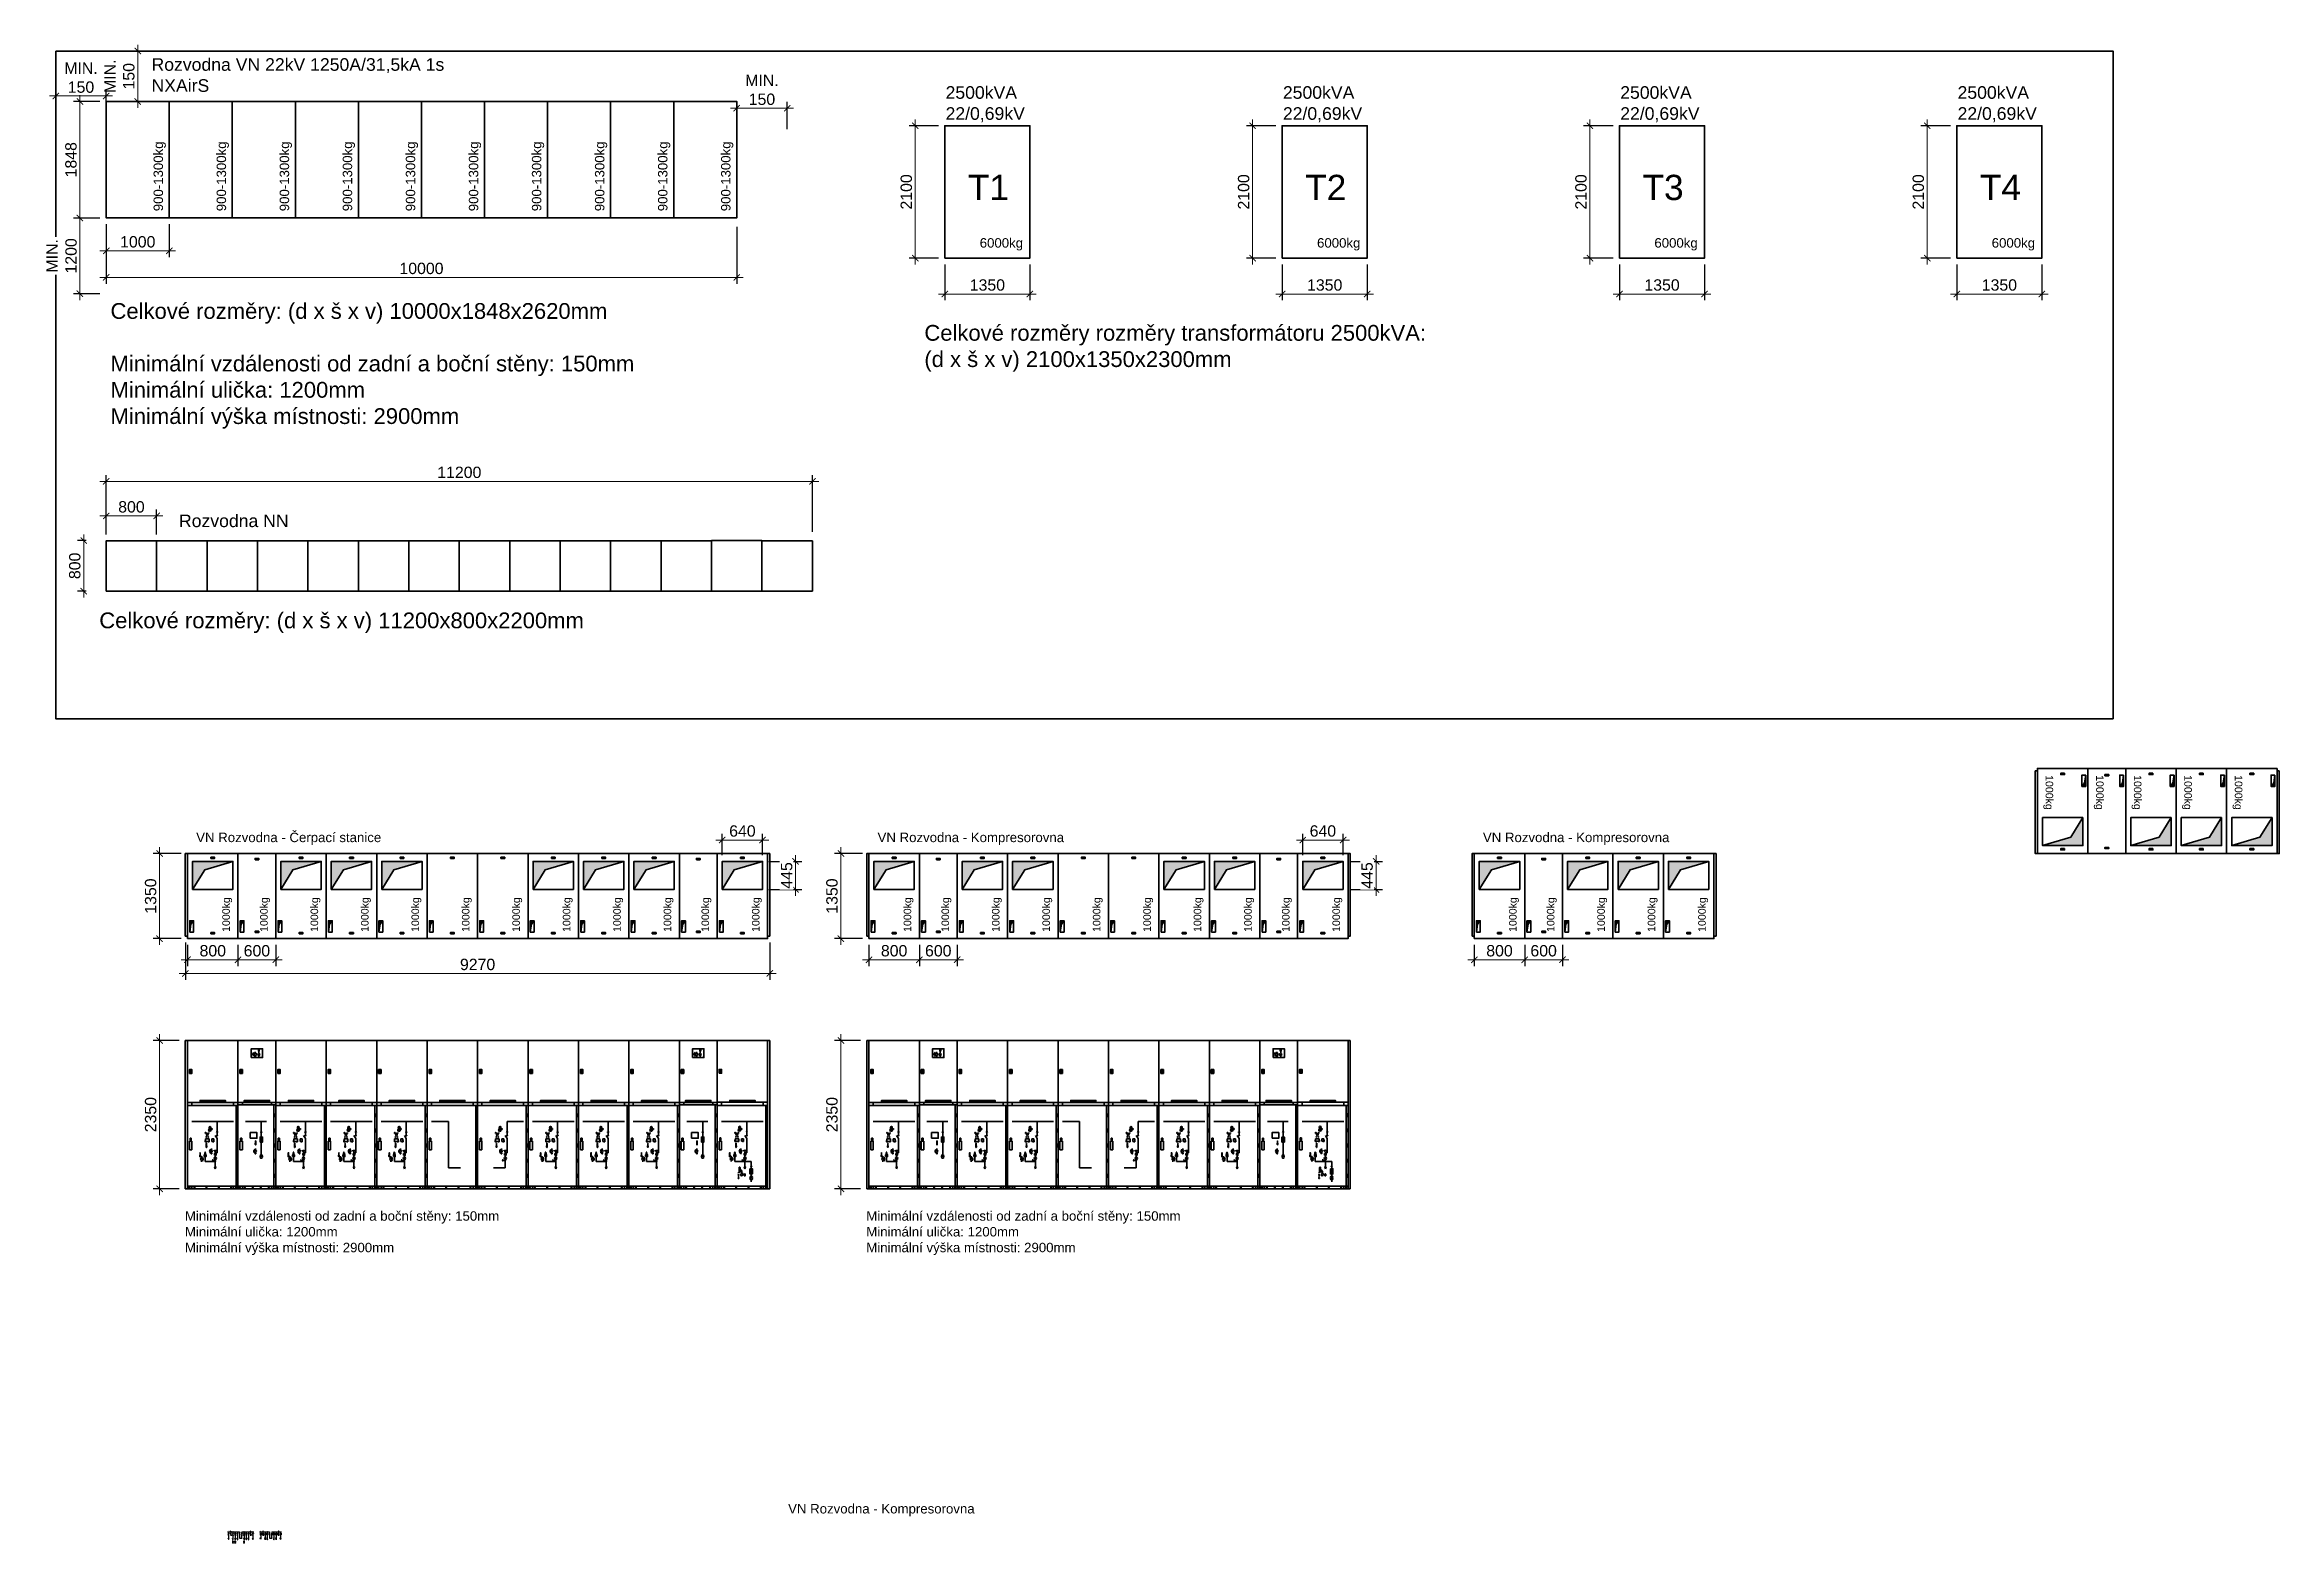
# Model space of a CAD drawing. Header units: millimetres. Extents: x 29247 to 64688, y 20262 to 44025.
import ezdxf
from ezdxf.enums import TextEntityAlignment as Align

# ---------------------------------------------------------------- set-up
doc = ezdxf.new("R2010")
doc.units = ezdxf.units.MM
doc.linetypes.add('DASHDOT', pattern=[1, 0.5, -0.25, 0, -0.25])
for name, color, linetype, lineweight in [('.-KOTY', 7, 'Continuous', 15), ('.-POPIS1', 7, 'Continuous', 18), ('EPLAN300', 5, 'Continuous', 25), ('EPLAN400', 5, 'Continuous', 35), ('EPLAN500', 7, 'Continuous', 35), ('ROZVADĚČ NN', 6, 'Continuous', 50), ('ROZVADĚČ VN', 5, 'Continuous', 50), ('STAVBA', 250, 'Continuous', 35), ('Transformátor', 191, 'Continuous', 50)]:
    doc.layers.add(name, color=color, linetype=linetype, lineweight=lineweight)
doc.layers.add('CONNECTOR', color=7, linetype='Continuous')
doc.styles.add('arial', font='arial.ttf')
doc.styles.add('ARIALCE', font='arial.ttf')
doc.styles.get("Standard").update_dxf_attribs({"font": 'arial.ttf'})
doc.dimstyles.new('1-100', dxfattribs={"dimtxt": 180, "dimasz": 100, "dimexe": 100, "dimexo": 100, "dimgap": 50, "dimtad": 1, "dimdec": 0, "dimrnd": 1, "dimtxsty": 'ARIALCE', "dimblk": 'ARCHTICK', "dimcen": 1, "dimdle": 100, "dimclrd": 256, "dimclrt": 256, "dimadec": 0, "dimazin": 0, "dimtfac": 1, "dimtdec": 0, "dimtix": 1, "dimtmove": 2, "dimatfit": 0, "dimldrblk": 'ARCHTICK', "dimfxl": 800, "dimfxlon": 1, "dimtfill": 1, "dimlwd": -1, "dimarcsym": 0})

# ---------------------------------------------------------------- blocks, each defined once
blk = doc.blocks.new('_ArchTick')
at = {"color": 0, "linetype": 'ByBlock', "const_width": 0.15}
blk.add_lwpolyline([(-0.5, -0.5), (0.5, 0.5)], dxfattribs=at)
blk = doc.blocks.new('*D6')
at = {"layer": '.-KOTY', "color": 0, "lineweight": -2}
for p, q in [((43423, 42741), (42955, 42741)), ((43423, 40641), (42955, 40641))]:
    blk.add_line(p, q, dxfattribs=at)
at = {"layer": '.-KOTY'}
blk.add_line((43055, 42841), (43055, 40541), dxfattribs=at)
at = {"layer": 'DEFPOINTS', "color": 0}
for p in [(43523, 42741), (43055, 40641), (43523, 40641)]:
    blk.add_point(p, dxfattribs=at)
at = {"layer": '.-KOTY', "xscale": 100, "yscale": 100, "zscale": 100}
for p, rotation in [((43055, 42741), 90), ((43055, 40641), 270)]:
    blk.add_blockref('_ArchTick', p, dxfattribs=dict(at, rotation=rotation))
at = {"layer": '.-KOTY', "insert": (42913, 41691), "char_height": 180, "attachment_point": 5, "rotation": 90, "style": 'ARIALCE', "bg_fill": 3, "box_fill_scale": 1.1, "bg_fill_color": 257, "bg_fill_transparency": 0}
blk.add_mtext('2100', dxfattribs=at)
blk = doc.blocks.new('*D7')
at = {"layer": '.-KOTY', "color": 0, "lineweight": -2}
for p, q in [((43523, 40541), (43523, 39972)), ((44873, 40541), (44873, 39972))]:
    blk.add_line(p, q, dxfattribs=at)
at = {"layer": '.-KOTY'}
blk.add_line((43423, 40072), (44973, 40072), dxfattribs=at)
at = {"layer": 'DEFPOINTS', "color": 0}
for p in [(43523, 40641), (44873, 40641), (44873, 40072)]:
    blk.add_point(p, dxfattribs=at)
at = {"layer": '.-KOTY', "xscale": 100, "yscale": 100, "zscale": 100, "rotation": 180}
blk.add_blockref('_ArchTick', (43523, 40072), dxfattribs=at)
at = {"layer": '.-KOTY', "xscale": 100, "yscale": 100, "zscale": 100}
blk.add_blockref('_ArchTick', (44873, 40072), dxfattribs=at)
at = {"layer": '.-KOTY', "insert": (44198, 40214), "char_height": 180, "attachment_point": 5, "style": 'ARIALCE', "bg_fill": 3, "box_fill_scale": 1.1, "bg_fill_color": 257, "bg_fill_transparency": 0}
blk.add_mtext('1350', dxfattribs=at)
blk = doc.blocks.new('*D8')
at = {"layer": '.-KOTY', "color": 0, "lineweight": -2}
for p, q in [((30223, 41135), (30223, 40235)), ((40223, 41135), (40223, 40235))]:
    blk.add_line(p, q, dxfattribs=at)
at = {"layer": '.-KOTY'}
blk.add_line((30123, 40335), (40323, 40335), dxfattribs=at)
at = {"layer": 'DEFPOINTS', "color": 0}
for p in [(30223, 41277), (40223, 41277), (40223, 40335)]:
    blk.add_point(p, dxfattribs=at)
at = {"layer": '.-KOTY', "xscale": 100, "yscale": 100, "zscale": 100, "rotation": 180}
blk.add_blockref('_ArchTick', (30223, 40335), dxfattribs=at)
at = {"layer": '.-KOTY', "xscale": 100, "yscale": 100, "zscale": 100}
blk.add_blockref('_ArchTick', (40223, 40335), dxfattribs=at)
at = {"layer": '.-KOTY', "insert": (35223, 40477), "char_height": 180, "attachment_point": 5, "style": 'ARIALCE', "bg_fill": 3, "box_fill_scale": 1.1, "bg_fill_color": 257, "bg_fill_transparency": 0}
blk.add_mtext('10000', dxfattribs=at)
blk = doc.blocks.new('*D9')
at = {"layer": '.-KOTY', "color": 0, "lineweight": -2}
for p, q in [((30223, 41177), (30223, 40657)), ((31223, 41177), (31223, 40657))]:
    blk.add_line(p, q, dxfattribs=at)
at = {"layer": '.-KOTY'}
blk.add_line((30123, 40757), (31323, 40757), dxfattribs=at)
at = {"layer": 'DEFPOINTS', "color": 0}
for p in [(30223, 41277), (31223, 41277), (31223, 40757)]:
    blk.add_point(p, dxfattribs=at)
at = {"layer": '.-KOTY', "xscale": 100, "yscale": 100, "zscale": 100, "rotation": 180}
blk.add_blockref('_ArchTick', (30223, 40757), dxfattribs=at)
at = {"layer": '.-KOTY', "xscale": 100, "yscale": 100, "zscale": 100}
blk.add_blockref('_ArchTick', (31223, 40757), dxfattribs=at)
at = {"layer": '.-KOTY', "insert": (30723, 40899), "char_height": 180, "attachment_point": 5, "style": 'ARIALCE', "bg_fill": 3, "box_fill_scale": 1.1, "bg_fill_color": 257, "bg_fill_transparency": 0}
blk.add_mtext('1000', dxfattribs=at)
blk = doc.blocks.new('*D10')
at = {"layer": '.-KOTY', "color": 0, "lineweight": -2}
for p, q in [((30123, 43125), (29706, 43125)), ((30123, 41277), (29706, 41277))]:
    blk.add_line(p, q, dxfattribs=at)
at = {"layer": '.-KOTY'}
blk.add_line((29806, 43225), (29806, 41177), dxfattribs=at)
at = {"layer": 'DEFPOINTS', "color": 0}
for p in [(30223, 43125), (29806, 41277), (30223, 41277)]:
    blk.add_point(p, dxfattribs=at)
at = {"layer": '.-KOTY', "xscale": 100, "yscale": 100, "zscale": 100}
for p, rotation in [((29806, 43125), 90), ((29806, 41277), 270)]:
    blk.add_blockref('_ArchTick', p, dxfattribs=dict(at, rotation=rotation))
at = {"layer": '.-KOTY', "insert": (29664, 42201), "char_height": 180, "attachment_point": 5, "rotation": 90, "style": 'ARIALCE', "bg_fill": 3, "box_fill_scale": 1.1, "bg_fill_color": 257, "bg_fill_transparency": 0}
blk.add_mtext('1848', dxfattribs=at)
blk = doc.blocks.new('*D11')
at = {"layer": '.-KOTY', "color": 0, "lineweight": -2}
for p, q in [((29905, 36161), (29766, 36161)), ((29905, 35361), (29766, 35361))]:
    blk.add_line(p, q, dxfattribs=at)
at = {"layer": '.-KOTY'}
blk.add_line((29866, 35261), (29866, 36261), dxfattribs=at)
at = {"layer": '.-KOTY', "xscale": 100, "yscale": 100, "zscale": 100}
for p, rotation in [((29866, 36161), 90), ((29866, 35361), 270)]:
    blk.add_blockref('_ArchTick', p, dxfattribs=dict(at, rotation=rotation))
at = {"layer": '.-KOTY', "insert": (29725, 35761), "char_height": 180, "attachment_point": 5, "rotation": 90, "style": 'ARIALCE', "bg_fill": 3, "box_fill_scale": 1.1, "bg_fill_color": 257, "bg_fill_transparency": 0}
blk.add_mtext('800', dxfattribs=at)
at = {"layer": 'DEFPOINTS', "color": 0}
for p in [(29866, 36161), (30005, 36161), (30005, 35361)]:
    blk.add_point(p, dxfattribs=at)
blk = doc.blocks.new('*D12')
at = {"layer": '.-KOTY'}
blk.add_line((30123, 36554), (31123, 36554), dxfattribs=at)
at = {"layer": '.-KOTY', "color": 0, "lineweight": -2}
for p, q in [((30223, 36261), (30223, 36654)), ((31023, 36261), (31023, 36654))]:
    blk.add_line(p, q, dxfattribs=at)
at = {"layer": 'DEFPOINTS', "color": 0}
for p in [(30223, 36161), (31023, 36161)]:
    blk.add_point(p, dxfattribs=at)
at = {"layer": '.-KOTY', "xscale": 100, "yscale": 100, "zscale": 100, "rotation": 180}
blk.add_blockref('_ArchTick', (30223, 36554), dxfattribs=at)
at = {"layer": '.-KOTY', "xscale": 100, "yscale": 100, "zscale": 100}
blk.add_blockref('_ArchTick', (31023, 36554), dxfattribs=at)
at = {"layer": '.-KOTY', "insert": (30623, 36696), "char_height": 180, "attachment_point": 5, "style": 'ARIALCE', "bg_fill": 3, "box_fill_scale": 1.1, "bg_fill_color": 257, "bg_fill_transparency": 0}
blk.add_mtext('800', dxfattribs=at)
at = {"layer": 'DEFPOINTS', "color": 0}
blk.add_point((31023, 36554), dxfattribs=at)
blk = doc.blocks.new('*D13')
at = {"layer": '.-KOTY'}
blk.add_line((30123, 37101), (41523, 37101), dxfattribs=at)
at = {"layer": '.-KOTY', "color": 0, "lineweight": -2}
for p, q in [((30223, 36301), (30223, 37201)), ((41423, 36301), (41423, 37201))]:
    blk.add_line(p, q, dxfattribs=at)
at = {"layer": 'DEFPOINTS', "color": 0}
for p in [(41423, 37101), (30223, 36161), (41423, 36161)]:
    blk.add_point(p, dxfattribs=at)
at = {"layer": '.-KOTY', "xscale": 100, "yscale": 100, "zscale": 100, "rotation": 180}
blk.add_blockref('_ArchTick', (30223, 37101), dxfattribs=at)
at = {"layer": '.-KOTY', "xscale": 100, "yscale": 100, "zscale": 100}
blk.add_blockref('_ArchTick', (41423, 37101), dxfattribs=at)
at = {"layer": '.-KOTY', "insert": (35823, 37243), "char_height": 180, "attachment_point": 5, "style": 'ARIALCE', "bg_fill": 3, "box_fill_scale": 1.1, "bg_fill_color": 257, "bg_fill_transparency": 0}
blk.add_mtext('11200', dxfattribs=at)
blk = doc.blocks.new('*D14')
at = {"layer": '.-KOTY', "color": 0, "lineweight": -2}
for p, q in [((48773, 42741), (48305, 42741)), ((48773, 40641), (48305, 40641))]:
    blk.add_line(p, q, dxfattribs=at)
at = {"layer": '.-KOTY'}
blk.add_line((48405, 42841), (48405, 40541), dxfattribs=at)
at = {"layer": 'DEFPOINTS', "color": 0}
for p in [(48873, 42741), (48405, 40641), (48873, 40641)]:
    blk.add_point(p, dxfattribs=at)
at = {"layer": '.-KOTY', "xscale": 100, "yscale": 100, "zscale": 100}
for p, rotation in [((48405, 42741), 90), ((48405, 40641), 270)]:
    blk.add_blockref('_ArchTick', p, dxfattribs=dict(at, rotation=rotation))
at = {"layer": '.-KOTY', "insert": (48263, 41691), "char_height": 180, "attachment_point": 5, "rotation": 90, "style": 'ARIALCE', "bg_fill": 3, "box_fill_scale": 1.1, "bg_fill_color": 257, "bg_fill_transparency": 0}
blk.add_mtext('2100', dxfattribs=at)
blk = doc.blocks.new('*D15')
at = {"layer": '.-KOTY', "color": 0, "lineweight": -2}
for p, q in [((48873, 40541), (48873, 39972)), ((50223, 40541), (50223, 39972))]:
    blk.add_line(p, q, dxfattribs=at)
at = {"layer": '.-KOTY'}
blk.add_line((48773, 40072), (50323, 40072), dxfattribs=at)
at = {"layer": 'DEFPOINTS', "color": 0}
for p in [(48873, 40641), (50223, 40641), (50223, 40072)]:
    blk.add_point(p, dxfattribs=at)
at = {"layer": '.-KOTY', "xscale": 100, "yscale": 100, "zscale": 100, "rotation": 180}
blk.add_blockref('_ArchTick', (48873, 40072), dxfattribs=at)
at = {"layer": '.-KOTY', "xscale": 100, "yscale": 100, "zscale": 100}
blk.add_blockref('_ArchTick', (50223, 40072), dxfattribs=at)
at = {"layer": '.-KOTY', "insert": (49548, 40214), "char_height": 180, "attachment_point": 5, "style": 'ARIALCE', "bg_fill": 3, "box_fill_scale": 1.1, "bg_fill_color": 257, "bg_fill_transparency": 0}
blk.add_mtext('1350', dxfattribs=at)
blk = doc.blocks.new('*D16')
at = {"layer": '.-KOTY', "color": 0, "lineweight": -2}
for p, q in [((54123, 42741), (53655, 42741)), ((54123, 40641), (53655, 40641))]:
    blk.add_line(p, q, dxfattribs=at)
at = {"layer": '.-KOTY'}
blk.add_line((53755, 42841), (53755, 40541), dxfattribs=at)
at = {"layer": 'DEFPOINTS', "color": 0}
for p in [(54223, 42741), (53755, 40641), (54223, 40641)]:
    blk.add_point(p, dxfattribs=at)
at = {"layer": '.-KOTY', "xscale": 100, "yscale": 100, "zscale": 100}
for p, rotation in [((53755, 42741), 90), ((53755, 40641), 270)]:
    blk.add_blockref('_ArchTick', p, dxfattribs=dict(at, rotation=rotation))
at = {"layer": '.-KOTY', "insert": (53613, 41691), "char_height": 180, "attachment_point": 5, "rotation": 90, "style": 'ARIALCE', "bg_fill": 3, "box_fill_scale": 1.1, "bg_fill_color": 257, "bg_fill_transparency": 0}
blk.add_mtext('2100', dxfattribs=at)
blk = doc.blocks.new('*D17')
at = {"layer": '.-KOTY', "color": 0, "lineweight": -2}
for p, q in [((54223, 40541), (54223, 39972)), ((55573, 40541), (55573, 39972))]:
    blk.add_line(p, q, dxfattribs=at)
at = {"layer": '.-KOTY'}
blk.add_line((54123, 40072), (55673, 40072), dxfattribs=at)
at = {"layer": 'DEFPOINTS', "color": 0}
for p in [(54223, 40641), (55573, 40641), (55573, 40072)]:
    blk.add_point(p, dxfattribs=at)
at = {"layer": '.-KOTY', "xscale": 100, "yscale": 100, "zscale": 100, "rotation": 180}
blk.add_blockref('_ArchTick', (54223, 40072), dxfattribs=at)
at = {"layer": '.-KOTY', "xscale": 100, "yscale": 100, "zscale": 100}
blk.add_blockref('_ArchTick', (55573, 40072), dxfattribs=at)
at = {"layer": '.-KOTY', "insert": (54898, 40214), "char_height": 180, "attachment_point": 5, "style": 'ARIALCE', "bg_fill": 3, "box_fill_scale": 1.1, "bg_fill_color": 257, "bg_fill_transparency": 0}
blk.add_mtext('1350', dxfattribs=at)
blk = doc.blocks.new('*D18')
at = {"layer": '.-KOTY', "color": 0, "lineweight": -2}
for p, q in [((59473, 42741), (59005, 42741)), ((59473, 40641), (59005, 40641))]:
    blk.add_line(p, q, dxfattribs=at)
at = {"layer": '.-KOTY'}
blk.add_line((59105, 42841), (59105, 40541), dxfattribs=at)
at = {"layer": 'DEFPOINTS', "color": 0}
for p in [(59573, 42741), (59105, 40641), (59573, 40641)]:
    blk.add_point(p, dxfattribs=at)
at = {"layer": '.-KOTY', "xscale": 100, "yscale": 100, "zscale": 100}
for p, rotation in [((59105, 42741), 90), ((59105, 40641), 270)]:
    blk.add_blockref('_ArchTick', p, dxfattribs=dict(at, rotation=rotation))
at = {"layer": '.-KOTY', "insert": (58963, 41691), "char_height": 180, "attachment_point": 5, "rotation": 90, "style": 'ARIALCE', "bg_fill": 3, "box_fill_scale": 1.1, "bg_fill_color": 257, "bg_fill_transparency": 0}
blk.add_mtext('2100', dxfattribs=at)
blk = doc.blocks.new('*D19')
at = {"layer": '.-KOTY', "color": 0, "lineweight": -2}
for p, q in [((59573, 40541), (59573, 39972)), ((60923, 40541), (60923, 39972))]:
    blk.add_line(p, q, dxfattribs=at)
at = {"layer": '.-KOTY'}
blk.add_line((59473, 40072), (61023, 40072), dxfattribs=at)
at = {"layer": 'DEFPOINTS', "color": 0}
for p in [(59573, 40641), (60923, 40641), (60923, 40072)]:
    blk.add_point(p, dxfattribs=at)
at = {"layer": '.-KOTY', "xscale": 100, "yscale": 100, "zscale": 100, "rotation": 180}
blk.add_blockref('_ArchTick', (59573, 40072), dxfattribs=at)
at = {"layer": '.-KOTY', "xscale": 100, "yscale": 100, "zscale": 100}
blk.add_blockref('_ArchTick', (60923, 40072), dxfattribs=at)
at = {"layer": '.-KOTY', "insert": (60248, 40214), "char_height": 180, "attachment_point": 5, "style": 'ARIALCE', "bg_fill": 3, "box_fill_scale": 1.1, "bg_fill_color": 257, "bg_fill_transparency": 0}
blk.add_mtext('1350', dxfattribs=at)
blk = doc.blocks.new('*D20')
at = {"layer": '.-KOTY'}
blk.add_line((30723, 43025), (30723, 44025), dxfattribs=at)
at = {"layer": '.-KOTY', "color": 0, "lineweight": -2}
for p, q in [((30323, 43925), (30823, 43925)), ((30323, 43125), (30823, 43125))]:
    blk.add_line(p, q, dxfattribs=at)
at = {"layer": '.-KOTY', "xscale": 100, "yscale": 100, "zscale": 100}
for p, rotation in [((30723, 43925), 90), ((30723, 43125), 270)]:
    blk.add_blockref('_ArchTick', p, dxfattribs=dict(at, rotation=rotation))
at = {"layer": '.-KOTY', "insert": (30432, 43525), "char_height": 180, "attachment_point": 5, "rotation": 90, "style": 'ARIALCE', "bg_fill": 3, "box_fill_scale": 1.1, "bg_fill_color": 257, "bg_fill_transparency": 0}
blk.add_mtext('MIN.\\P150', dxfattribs=at)
at = {"layer": 'DEFPOINTS', "color": 0}
for p in [(30223, 43925), (30723, 43925), (30223, 43125)]:
    blk.add_point(p, dxfattribs=at)
blk = doc.blocks.new('*D21')
at = {"layer": '.-KOTY', "color": 0, "lineweight": -2}
for p, q in [((30123, 41277), (29706, 41277)), ((30123, 40077), (29706, 40077))]:
    blk.add_line(p, q, dxfattribs=at)
at = {"layer": '.-KOTY'}
blk.add_line((29806, 41377), (29806, 39977), dxfattribs=at)
at = {"layer": 'DEFPOINTS', "color": 0}
for p in [(30223, 41277), (29806, 40077), (30223, 40077)]:
    blk.add_point(p, dxfattribs=at)
at = {"layer": '.-KOTY', "xscale": 100, "yscale": 100, "zscale": 100}
for p, rotation in [((29806, 41277), 90), ((29806, 40077), 270)]:
    blk.add_blockref('_ArchTick', p, dxfattribs=dict(at, rotation=rotation))
at = {"layer": '.-KOTY', "insert": (29516, 40677), "char_height": 180, "attachment_point": 5, "rotation": 90, "style": 'ARIALCE', "bg_fill": 3, "box_fill_scale": 1.1, "bg_fill_color": 257, "bg_fill_transparency": 0}
blk.add_mtext('MIN.\\P1200', dxfattribs=at)
blk = doc.blocks.new('*D22')
at = {"layer": '.-KOTY', "color": 0, "lineweight": -2}
for p, q in [((29423, 42687), (29423, 43312)), ((30223, 42687), (30223, 43312))]:
    blk.add_line(p, q, dxfattribs=at)
at = {"layer": '.-KOTY'}
blk.add_line((30323, 43212), (29323, 43212), dxfattribs=at)
at = {"layer": 'DEFPOINTS', "color": 0}
for p in [(29423, 42587), (30223, 42587)]:
    blk.add_point(p, dxfattribs=at)
at = {"layer": '.-KOTY', "xscale": 100, "yscale": 100, "zscale": 100, "rotation": 180}
blk.add_blockref('_ArchTick', (29423, 43212), dxfattribs=at)
at = {"layer": '.-KOTY', "xscale": 100, "yscale": 100, "zscale": 100}
blk.add_blockref('_ArchTick', (30223, 43212), dxfattribs=at)
at = {"layer": '.-KOTY', "insert": (29823, 43502), "char_height": 180, "attachment_point": 5, "style": 'ARIALCE', "bg_fill": 3, "box_fill_scale": 1.1, "bg_fill_color": 257, "bg_fill_transparency": 0}
blk.add_mtext('MIN.\\P150', dxfattribs=at)
at = {"layer": 'DEFPOINTS', "color": 0}
blk.add_point((29423, 43212), dxfattribs=at)
blk = doc.blocks.new('*D23')
at = {"layer": '.-KOTY'}
blk.add_line((41123, 43019), (40123, 43019), dxfattribs=at)
at = {"layer": '.-KOTY', "color": 0, "lineweight": -2}
for p, q in [((40223, 42687), (40223, 43119)), ((41023, 42687), (41023, 43119))]:
    blk.add_line(p, q, dxfattribs=at)
at = {"layer": 'DEFPOINTS', "color": 0}
for p in [(40223, 42587), (41023, 42587)]:
    blk.add_point(p, dxfattribs=at)
at = {"layer": '.-KOTY', "xscale": 100, "yscale": 100, "zscale": 100, "rotation": 180}
blk.add_blockref('_ArchTick', (40223, 43019), dxfattribs=at)
at = {"layer": '.-KOTY', "xscale": 100, "yscale": 100, "zscale": 100}
blk.add_blockref('_ArchTick', (41023, 43019), dxfattribs=at)
at = {"layer": '.-KOTY', "insert": (40623, 43309), "char_height": 180, "attachment_point": 5, "style": 'ARIALCE', "bg_fill": 3, "box_fill_scale": 1.1, "bg_fill_color": 257, "bg_fill_transparency": 0}
blk.add_mtext('MIN.\\P150', dxfattribs=at)
at = {"layer": 'DEFPOINTS', "color": 0}
blk.add_point((40223, 43019), dxfattribs=at)
blk = doc.blocks.new('*D24')
at = {"layer": '.-POPIS1', "color": 0, "lineweight": -2}
for p, q in [((31478, 29790), (31478, 29199)), ((40748, 29790), (40748, 29199))]:
    blk.add_line(p, q, dxfattribs=at)
at = {"layer": '.-POPIS1'}
blk.add_line((31378, 29299), (40848, 29299), dxfattribs=at)
at = {"layer": 'DEFPOINTS', "color": 0}
for p in [(31478, 29890), (40748, 29890), (40748, 29299)]:
    blk.add_point(p, dxfattribs=at)
at = {"layer": '.-POPIS1', "xscale": 100, "yscale": 100, "zscale": 100, "rotation": 180}
blk.add_blockref('_ArchTick', (31478, 29299), dxfattribs=at)
at = {"layer": '.-POPIS1', "xscale": 100, "yscale": 100, "zscale": 100}
blk.add_blockref('_ArchTick', (40748, 29299), dxfattribs=at)
at = {"layer": '.-POPIS1', "insert": (36113, 29440), "char_height": 180, "attachment_point": 5, "style": 'ARIALCE', "bg_fill": 3, "box_fill_scale": 1.1, "bg_fill_color": 257, "bg_fill_transparency": 0}
blk.add_mtext('9270', dxfattribs=at)
blk = doc.blocks.new('*D25')
at = {"layer": '.-POPIS1'}
blk.add_line((31413, 29515), (32413, 29515), dxfattribs=at)
at = {"layer": '.-POPIS1', "color": 0, "lineweight": -2}
for p, q in [((31513, 29750), (31513, 29415)), ((32313, 29750), (32313, 29415))]:
    blk.add_line(p, q, dxfattribs=at)
at = {"layer": '.-POPIS1', "xscale": 100, "yscale": 100, "zscale": 100, "rotation": 180}
blk.add_blockref('_ArchTick', (31513, 29515), dxfattribs=at)
at = {"layer": '.-POPIS1', "xscale": 100, "yscale": 100, "zscale": 100}
blk.add_blockref('_ArchTick', (32313, 29515), dxfattribs=at)
at = {"layer": '.-POPIS1', "insert": (31913, 29657), "char_height": 180, "attachment_point": 5, "style": 'ARIALCE', "bg_fill": 3, "box_fill_scale": 1.1, "bg_fill_color": 257, "bg_fill_transparency": 0}
blk.add_mtext('800', dxfattribs=at)
at = {"layer": 'DEFPOINTS', "color": 0}
for p in [(31513, 29850), (32313, 29850), (32313, 29515)]:
    blk.add_point(p, dxfattribs=at)
blk = doc.blocks.new('*D26')
at = {"layer": '.-POPIS1'}
blk.add_line((32213, 29515), (33013, 29515), dxfattribs=at)
at = {"layer": '.-POPIS1', "color": 0, "lineweight": -2}
for p, q in [((32313, 29750), (32313, 29415)), ((32913, 29750), (32913, 29415))]:
    blk.add_line(p, q, dxfattribs=at)
at = {"layer": '.-POPIS1', "xscale": 100, "yscale": 100, "zscale": 100, "rotation": 180}
blk.add_blockref('_ArchTick', (32313, 29515), dxfattribs=at)
at = {"layer": '.-POPIS1', "xscale": 100, "yscale": 100, "zscale": 100}
blk.add_blockref('_ArchTick', (32913, 29515), dxfattribs=at)
at = {"layer": '.-POPIS1', "insert": (32613, 29657), "char_height": 180, "attachment_point": 5, "style": 'ARIALCE', "bg_fill": 3, "box_fill_scale": 1.1, "bg_fill_color": 257, "bg_fill_transparency": 0}
blk.add_mtext('600', dxfattribs=at)
at = {"layer": 'DEFPOINTS', "color": 0}
for p in [(32313, 29850), (32913, 29850), (32913, 29515)]:
    blk.add_point(p, dxfattribs=at)
blk = doc.blocks.new('*D27')
at = {"layer": '.-POPIS1', "color": 0, "lineweight": -2}
for p, q in [((31413, 31200), (30970, 31200)), ((31413, 29850), (30970, 29850))]:
    blk.add_line(p, q, dxfattribs=at)
at = {"layer": '.-POPIS1'}
blk.add_line((31070, 31300), (31070, 29750), dxfattribs=at)
at = {"layer": 'DEFPOINTS', "color": 0}
for p in [(31513, 31200), (31070, 29850), (31513, 29850)]:
    blk.add_point(p, dxfattribs=at)
at = {"layer": '.-POPIS1', "xscale": 100, "yscale": 100, "zscale": 100}
for p, rotation in [((31070, 31200), 90), ((31070, 29850), 270)]:
    blk.add_blockref('_ArchTick', p, dxfattribs=dict(at, rotation=rotation))
at = {"layer": '.-POPIS1', "insert": (30928, 30525), "char_height": 180, "attachment_point": 5, "rotation": 90, "style": 'ARIALCE', "bg_fill": 3, "box_fill_scale": 1.1, "bg_fill_color": 257, "bg_fill_transparency": 0}
blk.add_mtext('1350', dxfattribs=at)
blk = doc.blocks.new('*D28')
at = {"layer": '.-POPIS1', "color": 0, "lineweight": -2}
for p, q in [((31378, 28234), (30970, 28234)), ((31378, 25884), (30970, 25884))]:
    blk.add_line(p, q, dxfattribs=at)
at = {"layer": '.-POPIS1'}
blk.add_line((31070, 28334), (31070, 25784), dxfattribs=at)
at = {"layer": 'DEFPOINTS', "color": 0}
for p in [(31478, 28234), (31070, 25884), (31478, 25884)]:
    blk.add_point(p, dxfattribs=at)
at = {"layer": '.-POPIS1', "xscale": 100, "yscale": 100, "zscale": 100}
for p, rotation in [((31070, 28234), 90), ((31070, 25884), 270)]:
    blk.add_blockref('_ArchTick', p, dxfattribs=dict(at, rotation=rotation))
at = {"layer": '.-POPIS1', "insert": (30928, 27059), "char_height": 180, "attachment_point": 5, "rotation": 90, "style": 'ARIALCE', "bg_fill": 3, "box_fill_scale": 1.1, "bg_fill_color": 257, "bg_fill_transparency": 0}
blk.add_mtext('2350', dxfattribs=at)
blk = doc.blocks.new('*D29')
at = {"layer": '.-POPIS1'}
blk.add_line((39893, 31414), (40733, 31414), dxfattribs=at)
at = {"layer": '.-POPIS1', "color": 0, "lineweight": -2}
for p, q in [((39993, 31175), (39993, 31514)), ((40633, 31175), (40633, 31514))]:
    blk.add_line(p, q, dxfattribs=at)
at = {"layer": 'DEFPOINTS', "color": 0}
for p in [(39993, 31075), (40633, 31075)]:
    blk.add_point(p, dxfattribs=at)
at = {"layer": '.-POPIS1', "xscale": 100, "yscale": 100, "zscale": 100, "rotation": 180}
blk.add_blockref('_ArchTick', (39993, 31414), dxfattribs=at)
at = {"layer": '.-POPIS1', "xscale": 100, "yscale": 100, "zscale": 100}
blk.add_blockref('_ArchTick', (40633, 31414), dxfattribs=at)
at = {"layer": '.-POPIS1', "insert": (40313, 31556), "char_height": 180, "attachment_point": 5, "style": 'ARIALCE', "bg_fill": 3, "box_fill_scale": 1.1, "bg_fill_color": 257, "bg_fill_transparency": 0}
blk.add_mtext('640', dxfattribs=at)
at = {"layer": 'DEFPOINTS', "color": 0}
blk.add_point((40633, 31414), dxfattribs=at)
blk = doc.blocks.new('*D30')
at = {"layer": '.-POPIS1', "color": 0, "lineweight": -2}
for p, q in [((40733, 31075), (41256, 31075)), ((40733, 30630), (41256, 30630))]:
    blk.add_line(p, q, dxfattribs=at)
at = {"layer": '.-POPIS1'}
for p, q in [((41156, 31075), (41156, 31175)), ((41156, 31075), (41156, 30630)), ((41156, 30630), (41156, 30530))]:
    blk.add_line(p, q, dxfattribs=at)
at = {"layer": 'DEFPOINTS', "color": 0}
for p in [(40633, 31075), (40633, 30630)]:
    blk.add_point(p, dxfattribs=at)
at = {"layer": '.-POPIS1', "xscale": 100, "yscale": 100, "zscale": 100}
for p, rotation in [((41156, 31075), 270), ((41156, 30630), 90)]:
    blk.add_blockref('_ArchTick', p, dxfattribs=dict(at, rotation=rotation))
at = {"layer": '.-POPIS1', "insert": (41015, 30852), "char_height": 180, "attachment_point": 5, "rotation": 90, "style": 'ARIALCE', "bg_fill": 3, "box_fill_scale": 1.1, "bg_fill_color": 257, "bg_fill_transparency": 0}
blk.add_mtext('445', dxfattribs=at)
at = {"layer": 'DEFPOINTS', "color": 0}
blk.add_point((41156, 30630), dxfattribs=at)
blk = doc.blocks.new('*D32')
at = {"layer": '.-POPIS1'}
blk.add_line((42219, 29515), (43219, 29515), dxfattribs=at)
at = {"layer": '.-POPIS1', "color": 0, "lineweight": -2}
for p, q in [((42319, 29750), (42319, 29415)), ((43119, 29750), (43119, 29415))]:
    blk.add_line(p, q, dxfattribs=at)
at = {"layer": '.-POPIS1', "xscale": 100, "yscale": 100, "zscale": 100, "rotation": 180}
blk.add_blockref('_ArchTick', (42319, 29515), dxfattribs=at)
at = {"layer": '.-POPIS1', "xscale": 100, "yscale": 100, "zscale": 100}
blk.add_blockref('_ArchTick', (43119, 29515), dxfattribs=at)
at = {"layer": '.-POPIS1', "insert": (42719, 29657), "char_height": 180, "attachment_point": 5, "style": 'ARIALCE', "bg_fill": 3, "box_fill_scale": 1.1, "bg_fill_color": 257, "bg_fill_transparency": 0}
blk.add_mtext('800', dxfattribs=at)
at = {"layer": 'DEFPOINTS', "color": 0}
for p in [(42319, 29850), (43119, 29850), (43119, 29515)]:
    blk.add_point(p, dxfattribs=at)
blk = doc.blocks.new('*D33')
at = {"layer": '.-POPIS1'}
blk.add_line((43019, 29515), (43819, 29515), dxfattribs=at)
at = {"layer": '.-POPIS1', "color": 0, "lineweight": -2}
for p, q in [((43119, 29750), (43119, 29415)), ((43719, 29750), (43719, 29415))]:
    blk.add_line(p, q, dxfattribs=at)
at = {"layer": '.-POPIS1', "xscale": 100, "yscale": 100, "zscale": 100, "rotation": 180}
blk.add_blockref('_ArchTick', (43119, 29515), dxfattribs=at)
at = {"layer": '.-POPIS1', "xscale": 100, "yscale": 100, "zscale": 100}
blk.add_blockref('_ArchTick', (43719, 29515), dxfattribs=at)
at = {"layer": '.-POPIS1', "insert": (43419, 29657), "char_height": 180, "attachment_point": 5, "style": 'ARIALCE', "bg_fill": 3, "box_fill_scale": 1.1, "bg_fill_color": 257, "bg_fill_transparency": 0}
blk.add_mtext('600', dxfattribs=at)
at = {"layer": 'DEFPOINTS', "color": 0}
for p in [(43119, 29850), (43719, 29850), (43719, 29515)]:
    blk.add_point(p, dxfattribs=at)
blk = doc.blocks.new('*D34')
at = {"layer": '.-POPIS1', "color": 0, "lineweight": -2}
for p, q in [((42219, 31200), (41776, 31200)), ((42219, 29850), (41776, 29850))]:
    blk.add_line(p, q, dxfattribs=at)
at = {"layer": '.-POPIS1'}
blk.add_line((41876, 31300), (41876, 29750), dxfattribs=at)
at = {"layer": 'DEFPOINTS', "color": 0}
for p in [(42319, 31200), (41876, 29850), (42319, 29850)]:
    blk.add_point(p, dxfattribs=at)
at = {"layer": '.-POPIS1', "xscale": 100, "yscale": 100, "zscale": 100}
for p, rotation in [((41876, 31200), 90), ((41876, 29850), 270)]:
    blk.add_blockref('_ArchTick', p, dxfattribs=dict(at, rotation=rotation))
at = {"layer": '.-POPIS1', "insert": (41734, 30525), "char_height": 180, "attachment_point": 5, "rotation": 90, "style": 'ARIALCE', "bg_fill": 3, "box_fill_scale": 1.1, "bg_fill_color": 257, "bg_fill_transparency": 0}
blk.add_mtext('1350', dxfattribs=at)
blk = doc.blocks.new('*D35')
at = {"layer": '.-POPIS1', "color": 0, "lineweight": -2}
for p, q in [((42184, 28234), (41776, 28234)), ((42184, 25884), (41776, 25884))]:
    blk.add_line(p, q, dxfattribs=at)
at = {"layer": '.-POPIS1'}
blk.add_line((41876, 28334), (41876, 25784), dxfattribs=at)
at = {"layer": 'DEFPOINTS', "color": 0}
for p in [(42284, 28234), (41876, 25884), (42284, 25884)]:
    blk.add_point(p, dxfattribs=at)
at = {"layer": '.-POPIS1', "xscale": 100, "yscale": 100, "zscale": 100}
for p, rotation in [((41876, 28234), 90), ((41876, 25884), 270)]:
    blk.add_blockref('_ArchTick', p, dxfattribs=dict(at, rotation=rotation))
at = {"layer": '.-POPIS1', "insert": (41734, 27059), "char_height": 180, "attachment_point": 5, "rotation": 90, "style": 'ARIALCE', "bg_fill": 3, "box_fill_scale": 1.1, "bg_fill_color": 257, "bg_fill_transparency": 0}
blk.add_mtext('2350', dxfattribs=at)
blk = doc.blocks.new('*D36')
at = {"layer": '.-POPIS1'}
blk.add_line((49099, 31414), (49939, 31414), dxfattribs=at)
at = {"layer": '.-POPIS1', "color": 0, "lineweight": -2}
for p, q in [((49199, 31175), (49199, 31514)), ((49839, 31175), (49839, 31514))]:
    blk.add_line(p, q, dxfattribs=at)
at = {"layer": 'DEFPOINTS', "color": 0}
for p in [(49199, 31075), (49839, 31075)]:
    blk.add_point(p, dxfattribs=at)
at = {"layer": '.-POPIS1', "xscale": 100, "yscale": 100, "zscale": 100, "rotation": 180}
blk.add_blockref('_ArchTick', (49199, 31414), dxfattribs=at)
at = {"layer": '.-POPIS1', "xscale": 100, "yscale": 100, "zscale": 100}
blk.add_blockref('_ArchTick', (49839, 31414), dxfattribs=at)
at = {"layer": '.-POPIS1', "insert": (49519, 31556), "char_height": 180, "attachment_point": 5, "style": 'ARIALCE', "bg_fill": 3, "box_fill_scale": 1.1, "bg_fill_color": 257, "bg_fill_transparency": 0}
blk.add_mtext('640', dxfattribs=at)
at = {"layer": 'DEFPOINTS', "color": 0}
blk.add_point((49839, 31414), dxfattribs=at)
blk = doc.blocks.new('*D37')
at = {"layer": '.-POPIS1', "color": 0, "lineweight": -2}
for p, q in [((49939, 31075), (50463, 31075)), ((49939, 30630), (50463, 30630))]:
    blk.add_line(p, q, dxfattribs=at)
at = {"layer": '.-POPIS1'}
for p, q in [((50363, 31075), (50363, 31175)), ((50363, 31075), (50363, 30630)), ((50363, 30630), (50363, 30530))]:
    blk.add_line(p, q, dxfattribs=at)
at = {"layer": 'DEFPOINTS', "color": 0}
for p in [(49839, 31075), (49839, 30630)]:
    blk.add_point(p, dxfattribs=at)
at = {"layer": '.-POPIS1', "xscale": 100, "yscale": 100, "zscale": 100}
for p, rotation in [((50363, 31075), 270), ((50363, 30630), 90)]:
    blk.add_blockref('_ArchTick', p, dxfattribs=dict(at, rotation=rotation))
at = {"layer": '.-POPIS1', "insert": (50221, 30852), "char_height": 180, "attachment_point": 5, "rotation": 90, "style": 'ARIALCE', "bg_fill": 3, "box_fill_scale": 1.1, "bg_fill_color": 257, "bg_fill_transparency": 0}
blk.add_mtext('445', dxfattribs=at)
at = {"layer": 'DEFPOINTS', "color": 0}
blk.add_point((50363, 30630), dxfattribs=at)
blk = doc.blocks.new('*D39')
at = {"layer": '.-POPIS1'}
blk.add_line((51820, 29515), (52820, 29515), dxfattribs=at)
at = {"layer": '.-POPIS1', "color": 0, "lineweight": -2}
for p, q in [((51920, 29750), (51920, 29415)), ((52720, 29750), (52720, 29415))]:
    blk.add_line(p, q, dxfattribs=at)
at = {"layer": '.-POPIS1', "xscale": 100, "yscale": 100, "zscale": 100, "rotation": 180}
blk.add_blockref('_ArchTick', (51920, 29515), dxfattribs=at)
at = {"layer": '.-POPIS1', "xscale": 100, "yscale": 100, "zscale": 100}
blk.add_blockref('_ArchTick', (52720, 29515), dxfattribs=at)
at = {"layer": '.-POPIS1', "insert": (52320, 29657), "char_height": 180, "attachment_point": 5, "style": 'ARIALCE', "bg_fill": 3, "box_fill_scale": 1.1, "bg_fill_color": 257, "bg_fill_transparency": 0}
blk.add_mtext('800', dxfattribs=at)
at = {"layer": 'DEFPOINTS', "color": 0}
for p in [(51920, 29850), (52720, 29850), (52720, 29515)]:
    blk.add_point(p, dxfattribs=at)
blk = doc.blocks.new('*D40')
at = {"layer": '.-POPIS1'}
blk.add_line((52620, 29515), (53420, 29515), dxfattribs=at)
at = {"layer": '.-POPIS1', "color": 0, "lineweight": -2}
for p, q in [((52720, 29750), (52720, 29415)), ((53320, 29750), (53320, 29415))]:
    blk.add_line(p, q, dxfattribs=at)
at = {"layer": '.-POPIS1', "xscale": 100, "yscale": 100, "zscale": 100, "rotation": 180}
blk.add_blockref('_ArchTick', (52720, 29515), dxfattribs=at)
at = {"layer": '.-POPIS1', "xscale": 100, "yscale": 100, "zscale": 100}
blk.add_blockref('_ArchTick', (53320, 29515), dxfattribs=at)
at = {"layer": '.-POPIS1', "insert": (53020, 29657), "char_height": 180, "attachment_point": 5, "style": 'ARIALCE', "bg_fill": 3, "box_fill_scale": 1.1, "bg_fill_color": 257, "bg_fill_transparency": 0}
blk.add_mtext('600', dxfattribs=at)
at = {"layer": 'DEFPOINTS', "color": 0}
for p in [(52720, 29850), (53320, 29850), (53320, 29515)]:
    blk.add_point(p, dxfattribs=at)
blk = doc.blocks.new('EPLSYM_LibraryIEC_single_symbol_Symbol224_Variant0_Placement2')
at = {"layer": 'EPLAN300', "color": 5, "linetype": 'Continuous', "lineweight": 25, "ltscale": 4}
for p, q in [((-3, 0), (0, 5)), ((-2, 7), (2, 9)), ((0, 6), (0, 10)), ((3, 0), (0, 5)), ((-3, 0), (3, 0)), ((-3, -8), (0, -10)), ((-2, -17), (2, -15)), ((3, -8), (0, -10)), ((0, -13), (0, -10)), ((0, -14), (0, -18))]:
    blk.add_line(p, q, dxfattribs=at)
at = {"layer": 'EPLAN300', "color": 5, "linetype": 'Continuous', "lineweight": 25, "ltscale": 19.32}
for centre in [(0, 0), (0, -8)]:
    blk.add_circle(centre, 6.17, dxfattribs=at)
at = {"color": 5}
blk.add_attdef('17_20010', text='', height=2.48, dxfattribs=at).set_placement((-10, -4), align=Align.MIDDLE_RIGHT)
at = {"color": 0}
blk.add_attdef('17_20027', text='', height=2.09, dxfattribs=at).set_placement((-10, -11), align=Align.MIDDLE_RIGHT)
at = {"layer": 'EPLAN300', "color": 5, "style": 'arial'}
for p in [(3, 9), (3, -15)]:
    blk.add_text('3', height=1.7, dxfattribs=at).set_placement(p, align=Align.MIDDLE_LEFT)

msp = doc.modelspace()

# ---------------------------------------------------------------- hatches: boundary and pattern name
h = msp.add_hatch(color=7)
h.paths.add_polyline_path([(32163.1, 20395.3), (32163.7, 20395.3), (32163.7, 20397), (32163.1, 20397)])
h.paths.add_polyline_path([(32163.1, 20417.6), (32163.7, 20417.6), (32163.7, 20419.3), (32163.1, 20419.3)])
h = msp.add_hatch(color=7)
edge = h.paths.add_edge_path()
edge.add_arc((32163.4, 20392.3), 0.25, 0, 360)
h = msp.add_hatch(color=7)
edge = h.paths.add_edge_path()
edge.add_arc((32163.4, 20344.3), 0.25, 0, 360)
h = msp.add_hatch(color=7)
edge = h.paths.add_edge_path()
edge.add_arc((32163.4, 20334.3), 0.25, 0, 360)
h = msp.add_hatch(color=7)
edge = h.paths.add_edge_path()
edge.add_arc((32198.4, 20436.3), 0.25, 0, 360)
for points in [[(32198.1, 20417.6), (32198.1, 20419.3), (32198.7, 20419.3), (32198.7, 20417.6)], [(32513.1, 20417.6), (32513.1, 20419.3), (32513.7, 20419.3), (32513.7, 20417.6)], [(32707.7, 20419.5), (32707.7, 20421.2), (32708.3, 20421.2), (32708.3, 20419.5)], [(32952.7, 20419.5), (32952.7, 20421.2), (32953.3, 20421.2), (32953.3, 20419.5)]]:
    msp.add_hatch(color=7).paths.add_polyline_path(points)
h = msp.add_hatch(color=7)
h.paths.add_polyline_path([(32233.1, 20395.3), (32233.1, 20397), (32233.7, 20397), (32233.7, 20395.3)])
h.paths.add_polyline_path([(32233.1, 20417.6), (32233.1, 20419.3), (32233.7, 20419.3), (32233.7, 20417.6)])
h = msp.add_hatch(color=7)
edge = h.paths.add_edge_path()
edge.add_arc((32233.4, 20392.3), 0.25, 0, 360)
h = msp.add_hatch(color=7)
edge = h.paths.add_edge_path()
edge.add_ellipse((32233.4, 20344.3), major_axis=(0.25, 0), ratio=1, start_angle=0, end_angle=360)
h = msp.add_hatch(color=7)
h.paths.add_polyline_path([(32268.1, 20395.3), (32268.1, 20397), (32268.7, 20397), (32268.7, 20395.3)])
h.paths.add_polyline_path([(32268.1, 20417.6), (32268.1, 20419.3), (32268.7, 20419.3), (32268.7, 20417.6)])
h = msp.add_hatch(color=7)
edge = h.paths.add_edge_path()
edge.add_arc((32268.4, 20392.3), 0.25, 0, 360)
h = msp.add_hatch(color=7)
edge = h.paths.add_edge_path()
edge.add_ellipse((32268.4, 20344.3), major_axis=(0.25, 0), ratio=1, start_angle=0, end_angle=360)
h = msp.add_hatch(color=7)
h.paths.add_polyline_path([(32303.1, 20395.3), (32303.1, 20397), (32303.7, 20397), (32303.7, 20395.3)])
h.paths.add_polyline_path([(32303.1, 20417.6), (32303.1, 20419.3), (32303.7, 20419.3), (32303.7, 20417.6)])
h = msp.add_hatch(color=7)
edge = h.paths.add_edge_path()
edge.add_arc((32303.4, 20392.3), 0.25, 0, 360)
h = msp.add_hatch(color=7)
edge = h.paths.add_edge_path()
edge.add_ellipse((32303.4, 20344.3), major_axis=(0.25, 0), ratio=1, start_angle=0, end_angle=360)
h = msp.add_hatch(color=7)
edge = h.paths.add_edge_path()
edge.add_ellipse((32373.4, 20436.3), major_axis=(0.25, 0), ratio=1, start_angle=0, end_angle=360)
h = msp.add_hatch(color=7)
h.paths.add_polyline_path([(32373.1, 20395.3), (32373.1, 20397), (32373.7, 20397), (32373.7, 20395.3)])
h.paths.add_polyline_path([(32373.1, 20417.6), (32373.1, 20419.3), (32373.7, 20419.3), (32373.7, 20417.6)])
h = msp.add_hatch(color=7)
edge = h.paths.add_edge_path()
edge.add_arc((32373.4, 20392.3), 0.25, 0, 360)
h = msp.add_hatch(color=7)
h.paths.add_polyline_path([(32408.1, 20395.3), (32408.1, 20397), (32408.7, 20397), (32408.7, 20395.3)])
h.paths.add_polyline_path([(32408.1, 20417.6), (32408.1, 20419.3), (32408.7, 20419.3), (32408.7, 20417.6)])
h = msp.add_hatch(color=7)
edge = h.paths.add_edge_path()
edge.add_arc((32408.4, 20392.3), 0.25, 0, 360)
h = msp.add_hatch(color=7)
edge = h.paths.add_edge_path()
edge.add_ellipse((32408.4, 20344.3), major_axis=(0.25, 0), ratio=1, start_angle=0, end_angle=360)
h = msp.add_hatch(color=7)
h.paths.add_polyline_path([(32443.1, 20395.3), (32443.1, 20397), (32443.7, 20397), (32443.7, 20395.3)])
h.paths.add_polyline_path([(32443.1, 20417.6), (32443.1, 20419.3), (32443.7, 20419.3), (32443.7, 20417.6)])
h = msp.add_hatch(color=7)
edge = h.paths.add_edge_path()
edge.add_arc((32443.4, 20392.3), 0.25, 0, 360)
h = msp.add_hatch(color=7)
edge = h.paths.add_edge_path()
edge.add_ellipse((32443.4, 20344.3), major_axis=(0.25, 0), ratio=1, start_angle=0, end_angle=360)
h = msp.add_hatch(color=7)
h.paths.add_polyline_path([(32478.1, 20395.3), (32478.1, 20397), (32478.7, 20397), (32478.7, 20395.3)])
h.paths.add_polyline_path([(32478.1, 20417.6), (32478.1, 20419.3), (32478.7, 20419.3), (32478.7, 20417.6)])
h = msp.add_hatch(color=7)
edge = h.paths.add_edge_path()
edge.add_arc((32478.4, 20392.3), 0.25, 0, 360)
h = msp.add_hatch(color=7)
edge = h.paths.add_edge_path()
edge.add_ellipse((32478.4, 20344.3), major_axis=(0.25, 0), ratio=1, start_angle=0, end_angle=360)
h = msp.add_hatch(color=7)
edge = h.paths.add_edge_path()
edge.add_arc((32513.4, 20436.3), 0.25, 0, 360)
h = msp.add_hatch(color=7)
h.paths.add_polyline_path([(32548.1, 20395.3), (32548.7, 20395.3), (32548.7, 20397), (32548.1, 20397)])
h.paths.add_polyline_path([(32548.1, 20417.6), (32548.7, 20417.6), (32548.7, 20419.3), (32548.1, 20419.3)])
h = msp.add_hatch(color=7)
edge = h.paths.add_edge_path()
edge.add_arc((32548.4, 20392.3), 0.25, 0, 360)
h = msp.add_hatch(color=7)
edge = h.paths.add_edge_path()
edge.add_arc((32548.4, 20344.3), 0.25, 0, 360)
h = msp.add_hatch(color=7)
edge = h.paths.add_edge_path()
edge.add_arc((32548.4, 20334.3), 0.25, 0, 360)
h = msp.add_hatch(color=7)
h.paths.add_polyline_path([(32672.7, 20397.2), (32673.3, 20397.2), (32673.3, 20398.9), (32672.7, 20398.9)])
h.paths.add_polyline_path([(32672.7, 20419.5), (32673.3, 20419.5), (32673.3, 20421.2), (32672.7, 20421.2)])
h = msp.add_hatch(color=7)
edge = h.paths.add_edge_path()
edge.add_arc((32673, 20394.2), 0.25, 0, 360)
h = msp.add_hatch(color=7)
edge = h.paths.add_edge_path()
edge.add_arc((32673, 20346.2), 0.25, 0, 360)
h = msp.add_hatch(color=7)
edge = h.paths.add_edge_path()
edge.add_arc((32673, 20336.2), 0.25, 0, 360)
h = msp.add_hatch(color=7)
edge = h.paths.add_edge_path()
edge.add_arc((32708, 20438.2), 0.25, 0, 360)
h = msp.add_hatch(color=7)
h.paths.add_polyline_path([(32742.7, 20397.2), (32742.7, 20398.9), (32743.3, 20398.9), (32743.3, 20397.2)])
h.paths.add_polyline_path([(32742.7, 20419.5), (32742.7, 20421.2), (32743.3, 20421.2), (32743.3, 20419.5)])
h = msp.add_hatch(color=7)
edge = h.paths.add_edge_path()
edge.add_arc((32743, 20394.2), 0.25, 0, 360)
h = msp.add_hatch(color=7)
edge = h.paths.add_edge_path()
edge.add_ellipse((32743, 20346.2), major_axis=(0.25, 0), ratio=1, start_angle=0, end_angle=360)
h = msp.add_hatch(color=7)
h.paths.add_polyline_path([(32777.7, 20397.2), (32777.7, 20398.9), (32778.3, 20398.9), (32778.3, 20397.2)])
h.paths.add_polyline_path([(32777.7, 20419.5), (32777.7, 20421.2), (32778.3, 20421.2), (32778.3, 20419.5)])
h = msp.add_hatch(color=7)
edge = h.paths.add_edge_path()
edge.add_arc((32778, 20394.2), 0.25, 0, 360)
h = msp.add_hatch(color=7)
edge = h.paths.add_edge_path()
edge.add_ellipse((32778, 20346.2), major_axis=(0.25, 0), ratio=1, start_angle=0, end_angle=360)
h = msp.add_hatch(color=7)
edge = h.paths.add_edge_path()
edge.add_ellipse((32848, 20438.2), major_axis=(0.25, 0), ratio=1, start_angle=0, end_angle=360)
h = msp.add_hatch(color=7)
h.paths.add_polyline_path([(32847.7, 20397.2), (32847.7, 20398.9), (32848.3, 20398.9), (32848.3, 20397.2)])
h.paths.add_polyline_path([(32847.7, 20419.5), (32847.7, 20421.2), (32848.3, 20421.2), (32848.3, 20419.5)])
h = msp.add_hatch(color=7)
edge = h.paths.add_edge_path()
edge.add_arc((32848, 20394.2), 0.25, 0, 360)
h = msp.add_hatch(color=7)
h.paths.add_polyline_path([(32882.7, 20397.2), (32882.7, 20398.9), (32883.3, 20398.9), (32883.3, 20397.2)])
h.paths.add_polyline_path([(32882.7, 20419.5), (32882.7, 20421.2), (32883.3, 20421.2), (32883.3, 20419.5)])
h = msp.add_hatch(color=7)
edge = h.paths.add_edge_path()
edge.add_arc((32883, 20394.2), 0.25, 0, 360)
h = msp.add_hatch(color=7)
edge = h.paths.add_edge_path()
edge.add_ellipse((32883, 20346.2), major_axis=(0.25, 0), ratio=1, start_angle=0, end_angle=360)
h = msp.add_hatch(color=7)
h.paths.add_polyline_path([(32917.7, 20397.2), (32917.7, 20398.9), (32918.3, 20398.9), (32918.3, 20397.2)])
h.paths.add_polyline_path([(32917.7, 20419.5), (32917.7, 20421.2), (32918.3, 20421.2), (32918.3, 20419.5)])
h = msp.add_hatch(color=7)
edge = h.paths.add_edge_path()
edge.add_arc((32918, 20394.2), 0.25, 0, 360)
h = msp.add_hatch(color=7)
edge = h.paths.add_edge_path()
edge.add_ellipse((32918, 20346.2), major_axis=(0.25, 0), ratio=1, start_angle=0, end_angle=360)
h = msp.add_hatch(color=7)
edge = h.paths.add_edge_path()
edge.add_arc((32953, 20438.2), 0.25, 0, 360)
h = msp.add_hatch(color=7)
h.paths.add_polyline_path([(32987.7, 20397.2), (32987.7, 20398.9), (32988.3, 20398.9), (32988.3, 20397.2)])
h.paths.add_polyline_path([(32987.7, 20419.5), (32987.7, 20421.2), (32988.3, 20421.2), (32988.3, 20419.5)])
h = msp.add_hatch(color=7)
edge = h.paths.add_edge_path()
edge.add_arc((32988, 20394.2), 0.25, 0, 360)
h = msp.add_hatch(color=7)
edge = h.paths.add_edge_path()
edge.add_ellipse((32988, 20346.2), major_axis=(0.25, 0), ratio=1, start_angle=0, end_angle=360)
h = msp.add_hatch(color=7)
edge = h.paths.add_edge_path()
edge.add_arc((32988, 20336.2), 0.25, 0, 360)
at = {"layer": 'ROZVADĚČ VN'}
for points in [[(61617.7, 32444.7), (61599.7, 32318.7), (61557.7, 32264.7), (61617.7, 32264.7)], [(62217.7, 32444.7), (62199.7, 32318.7), (62157.7, 32264.7), (62217.7, 32264.7)], [(63017.7, 32444.7), (62999.7, 32318.7), (62957.7, 32264.7), (63017.7, 32264.7)], [(63817.7, 32444.7), (63799.7, 32318.7), (63757.7, 32264.7), (63817.7, 32264.7)], [(64617.7, 32444.7), (64599.7, 32318.7), (64557.7, 32264.7), (64617.7, 32264.7)], [(61572.7, 31769.7), (61572.7, 31324.7), (60932.7, 31324.7), (61380.7, 31458.2)], [(62972.7, 31769.7), (62972.7, 31324.7), (62332.7, 31324.7), (62780.7, 31458.2)], [(63772.7, 31769.7), (63772.7, 31324.7), (63132.7, 31324.7), (63580.7, 31458.2)], [(64572.7, 31769.7), (64572.7, 31324.7), (63932.7, 31324.7), (64380.7, 31458.2)], [(31592.7, 30629.7), (31592.7, 31074.7), (32232.7, 31074.7), (31784.7, 30941.2)], [(32992.7, 30629.7), (32992.7, 31074.7), (33632.7, 31074.7), (33184.7, 30941.2)], [(33792.7, 30629.7), (33792.7, 31074.7), (34432.7, 31074.7), (33984.7, 30941.2)], [(34592.7, 30629.7), (34592.7, 31074.7), (35232.7, 31074.7), (34784.7, 30941.2)], [(36992.7, 30629.7), (36992.7, 31074.7), (37632.7, 31074.7), (37184.7, 30941.2)], [(37792.7, 30629.7), (37792.7, 31074.7), (38432.7, 31074.7), (37984.7, 30941.2)], [(38592.7, 30629.7), (38592.7, 31074.7), (39232.7, 31074.7), (38784.7, 30941.2)], [(39992.7, 30629.7), (39992.7, 31074.7), (40632.7, 31074.7), (40184.7, 30941.2)], [(42399.1, 30629.7), (42399.1, 31074.7), (43039.1, 31074.7), (42591.1, 30941.2)], [(43799.1, 30629.7), (43799.1, 31074.7), (44439.1, 31074.7), (43991.1, 30941.2)], [(44599.1, 30629.7), (44599.1, 31074.7), (45239.1, 31074.7), (44791.1, 30941.2)], [(46999.1, 30629.7), (46999.1, 31074.7), (47639.1, 31074.7), (47191.1, 30941.2)], [(47799.1, 30629.7), (47799.1, 31074.7), (48439.1, 31074.7), (47991.1, 30941.2)], [(49199.1, 30629.7), (49199.1, 31074.7), (49839.1, 31074.7), (49391.1, 30941.2)], [(52000.1, 30629.7), (52000.1, 31074.7), (52640.1, 31074.7), (52192.1, 30941.2)], [(53400.1, 30629.7), (53400.1, 31074.7), (54040.1, 31074.7), (53592.1, 30941.2)], [(54200.1, 30629.7), (54200.1, 31074.7), (54840.1, 31074.7), (54392.1, 30941.2)], [(55000.1, 30629.7), (55000.1, 31074.7), (55640.1, 31074.7), (55192.1, 30941.2)], [(31547.7, 29954.7), (31565.7, 30080.7), (31607.7, 30134.7), (31547.7, 30134.7)], [(32347.7, 29954.7), (32365.7, 30080.7), (32407.7, 30134.7), (32347.7, 30134.7)], [(32947.7, 29954.7), (32965.7, 30080.7), (33007.7, 30134.7), (32947.7, 30134.7)], [(33747.7, 29954.7), (33765.7, 30080.7), (33807.7, 30134.7), (33747.7, 30134.7)], [(34547.7, 29954.7), (34565.7, 30080.7), (34607.7, 30134.7), (34547.7, 30134.7)], [(35347.7, 29954.7), (35365.7, 30080.7), (35407.7, 30134.7), (35347.7, 30134.7)], [(36147.7, 29954.7), (36165.7, 30080.7), (36207.7, 30134.7), (36147.7, 30134.7)], [(36947.7, 29954.7), (36965.7, 30080.7), (37007.7, 30134.7), (36947.7, 30134.7)], [(37747.7, 29954.7), (37765.7, 30080.7), (37807.7, 30134.7), (37747.7, 30134.7)], [(38547.7, 29954.7), (38565.7, 30080.7), (38607.7, 30134.7), (38547.7, 30134.7)], [(39347.7, 29954.7), (39365.7, 30080.7), (39407.7, 30134.7), (39347.7, 30134.7)], [(39947.7, 29954.7), (39965.7, 30080.7), (40007.7, 30134.7), (39947.7, 30134.7)], [(42354.1, 29954.7), (42372.1, 30080.7), (42414.1, 30134.7), (42354.1, 30134.7)], [(43154.1, 29954.7), (43172.1, 30080.7), (43214.1, 30134.7), (43154.1, 30134.7)], [(43754.1, 29954.7), (43772.1, 30080.7), (43814.1, 30134.7), (43754.1, 30134.7)], [(44554.1, 29954.7), (44572.1, 30080.7), (44614.1, 30134.7), (44554.1, 30134.7)], [(45354.1, 29954.7), (45372.1, 30080.7), (45414.1, 30134.7), (45354.1, 30134.7)], [(46154.1, 29954.7), (46172.1, 30080.7), (46214.1, 30134.7), (46154.1, 30134.7)], [(46954.1, 29954.7), (46972.1, 30080.7), (47014.1, 30134.7), (46954.1, 30134.7)], [(47754.1, 29954.7), (47772.1, 30080.7), (47814.1, 30134.7), (47754.1, 30134.7)], [(48554.1, 29954.7), (48572.1, 30080.7), (48614.1, 30134.7), (48554.1, 30134.7)], [(49154.1, 29954.7), (49172.1, 30080.7), (49214.1, 30134.7), (49154.1, 30134.7)], [(51955.1, 29954.7), (51973.1, 30080.7), (52015.1, 30134.7), (51955.1, 30134.7)], [(52755.1, 29954.7), (52773.1, 30080.7), (52815.1, 30134.7), (52755.1, 30134.7)], [(53355.1, 29954.7), (53373.1, 30080.7), (53415.1, 30134.7), (53355.1, 30134.7)], [(54155.1, 29954.7), (54173.1, 30080.7), (54215.1, 30134.7), (54155.1, 30134.7)], [(54955.1, 29954.7), (54973.1, 30080.7), (55015.1, 30134.7), (54955.1, 30134.7)], [(32551.6, 28037.6), (32557.1, 28032.6), (32561.1, 28042.5)], [(32561.1, 27992.6), (32557.1, 28002.5), (32551.6, 27997.5)], [(39551.6, 28037.6), (39557.1, 28032.6), (39561.1, 28042.5)], [(39561.1, 27992.6), (39557.1, 28002.5), (39551.6, 27997.5)], [(43357.9, 28037.6), (43363.5, 28032.6), (43367.5, 28042.5)], [(43367.5, 27992.6), (43363.5, 28002.5), (43357.9, 27997.5)], [(48757.9, 28037.6), (48763.5, 28032.6), (48767.5, 28042.5)], [(48767.5, 27992.6), (48763.5, 28002.5), (48757.9, 27997.5)], [(31807.7, 26564.6), (31807.7, 26545.1), (31810.7, 26545.1), (31810.7, 26538.6), (31814.7, 26538.6), (31814.7, 26545.1), (31817.7, 26545.1), (31817.7, 26564.6), (31814.7, 26564.6), (31814.7, 26603.6), (31810.7, 26603.6), (31810.7, 26564.6)], [(32590.7, 26578.6), (32594.7, 26578.6), (32594.7, 26585.1), (32597.7, 26585.1), (32597.7, 26604.6), (32594.7, 26604.6), (32594.7, 26643.6), (32590.7, 26643.6), (32590.7, 26604.6), (32587.7, 26604.6), (32587.7, 26585.1), (32590.7, 26585.1)], [(33207.7, 26564.6), (33207.7, 26545.1), (33210.7, 26545.1), (33210.7, 26538.6), (33214.7, 26538.6), (33214.7, 26545.1), (33217.7, 26545.1), (33217.7, 26564.6), (33214.7, 26564.6), (33214.7, 26603.6), (33210.7, 26603.6), (33210.7, 26564.6)], [(34007.7, 26564.6), (34007.7, 26545.1), (34010.7, 26545.1), (34010.7, 26538.6), (34014.7, 26538.6), (34014.7, 26545.1), (34017.7, 26545.1), (34017.7, 26564.6), (34014.7, 26564.6), (34014.7, 26603.6), (34010.7, 26603.6), (34010.7, 26564.6)], [(34807.7, 26564.6), (34807.7, 26545.1), (34810.7, 26545.1), (34810.7, 26538.6), (34814.7, 26538.6), (34814.7, 26545.1), (34817.7, 26545.1), (34817.7, 26564.6), (34814.7, 26564.6), (34814.7, 26603.6), (34810.7, 26603.6), (34810.7, 26564.6)], [(36407.7, 26564.6), (36407.7, 26545.1), (36410.7, 26545.1), (36410.7, 26538.6), (36414.7, 26538.6), (36414.7, 26545.1), (36417.7, 26545.1), (36417.7, 26564.6), (36414.7, 26564.6), (36414.7, 26603.6), (36410.7, 26603.6), (36410.7, 26564.6)], [(37207.7, 26564.6), (37207.7, 26545.1), (37210.7, 26545.1), (37210.7, 26538.6), (37214.7, 26538.6), (37214.7, 26545.1), (37217.7, 26545.1), (37217.7, 26564.6), (37214.7, 26564.6), (37214.7, 26603.6), (37210.7, 26603.6), (37210.7, 26564.6)], [(38007.7, 26564.6), (38007.7, 26545.1), (38010.7, 26545.1), (38010.7, 26538.6), (38014.7, 26538.6), (38014.7, 26545.1), (38017.7, 26545.1), (38017.7, 26564.6), (38014.7, 26564.6), (38014.7, 26603.6), (38010.7, 26603.6), (38010.7, 26564.6)], [(38807.7, 26564.6), (38807.7, 26545.1), (38810.7, 26545.1), (38810.7, 26538.6), (38814.7, 26538.6), (38814.7, 26545.1), (38817.7, 26545.1), (38817.7, 26564.6), (38814.7, 26564.6), (38814.7, 26603.6), (38810.7, 26603.6), (38810.7, 26564.6)], [(39590.7, 26578.6), (39594.7, 26578.6), (39594.7, 26585.1), (39597.7, 26585.1), (39597.7, 26604.6), (39594.7, 26604.6), (39594.7, 26643.6), (39590.7, 26643.6), (39590.7, 26604.6), (39587.7, 26604.6), (39587.7, 26585.1), (39590.7, 26585.1)], [(40207.7, 26566.2), (40207.7, 26546.7), (40210.7, 26546.7), (40210.7, 26540.2), (40214.7, 26540.2), (40214.7, 26546.7), (40217.7, 26546.7), (40217.7, 26566.2), (40214.7, 26566.2), (40214.7, 26605.2), (40210.7, 26605.2), (40210.7, 26566.2)], [(42614.1, 26564.6), (42614.1, 26545.1), (42617.1, 26545.1), (42617.1, 26538.6), (42621.1, 26538.6), (42621.1, 26545.1), (42624.1, 26545.1), (42624.1, 26564.6), (42621.1, 26564.6), (42621.1, 26603.6), (42617.1, 26603.6), (42617.1, 26564.6)], [(43397.1, 26578.6), (43401.1, 26578.6), (43401.1, 26585.1), (43404.1, 26585.1), (43404.1, 26604.6), (43401.1, 26604.6), (43401.1, 26643.6), (43397.1, 26643.6), (43397.1, 26604.6), (43394.1, 26604.6), (43394.1, 26585.1), (43397.1, 26585.1)], [(44014.1, 26564.6), (44014.1, 26545.1), (44017.1, 26545.1), (44017.1, 26538.6), (44021.1, 26538.6), (44021.1, 26545.1), (44024.1, 26545.1), (44024.1, 26564.6), (44021.1, 26564.6), (44021.1, 26603.6), (44017.1, 26603.6), (44017.1, 26564.6)], [(44814.1, 26564.6), (44814.1, 26545.1), (44817.1, 26545.1), (44817.1, 26538.6), (44821.1, 26538.6), (44821.1, 26545.1), (44824.1, 26545.1), (44824.1, 26564.6), (44821.1, 26564.6), (44821.1, 26603.6), (44817.1, 26603.6), (44817.1, 26564.6)], [(46414.1, 26564.6), (46414.1, 26545.1), (46417.1, 26545.1), (46417.1, 26538.6), (46421.1, 26538.6), (46421.1, 26545.1), (46424.1, 26545.1), (46424.1, 26564.6), (46421.1, 26564.6), (46421.1, 26603.6), (46417.1, 26603.6), (46417.1, 26564.6)], [(47214.1, 26564.6), (47214.1, 26545.1), (47217.1, 26545.1), (47217.1, 26538.6), (47221.1, 26538.6), (47221.1, 26545.1), (47224.1, 26545.1), (47224.1, 26564.6), (47221.1, 26564.6), (47221.1, 26603.6), (47217.1, 26603.6), (47217.1, 26564.6)], [(48014.1, 26564.6), (48014.1, 26545.1), (48017.1, 26545.1), (48017.1, 26538.6), (48021.1, 26538.6), (48021.1, 26545.1), (48024.1, 26545.1), (48024.1, 26564.6), (48021.1, 26564.6), (48021.1, 26603.6), (48017.1, 26603.6), (48017.1, 26564.6)], [(48797.1, 26578.6), (48801.1, 26578.6), (48801.1, 26585.1), (48804.1, 26585.1), (48804.1, 26604.6), (48801.1, 26604.6), (48801.1, 26643.6), (48797.1, 26643.6), (48797.1, 26604.6), (48794.1, 26604.6), (48794.1, 26585.1), (48797.1, 26585.1)], [(49414.1, 26566.2), (49414.1, 26546.7), (49417.1, 26546.7), (49417.1, 26540.2), (49421.1, 26540.2), (49421.1, 26546.7), (49424.1, 26546.7), (49424.1, 26566.2), (49421.1, 26566.2), (49421.1, 26605.2), (49417.1, 26605.2), (49417.1, 26566.2)], [(31710.7, 26388.6), (31714.7, 26388.6), (31714.7, 26395.1), (31717.7, 26395.1), (31717.7, 26414.6), (31714.7, 26414.6), (31714.7, 26453.6), (31710.7, 26453.6), (31710.7, 26414.6), (31707.7, 26414.6), (31707.7, 26395.1), (31710.7, 26395.1)], [(31748.8, 26378.6), (31752.8, 26368.6), (31758.3, 26373.7)], [(31748.8, 26328.7), (31752.8, 26338.6), (31758.3, 26333.5)], [(31867.1, 26498.7), (31872.6, 26493.6), (31876.6, 26503.6)], [(31876.6, 26453.7), (31872.6, 26463.6), (31867.1, 26458.5)], [(31927.8, 26478.8), (31932.6, 26488.4), (31937.7, 26482.8)], [(31942.7, 26228.6), (31952.7, 26198.6), (31962.7, 26228.6)], [(31967.7, 26482.8), (31977.6, 26478.8), (31972.8, 26488.4)], [(32567.1, 26498.7), (32572.6, 26493.6), (32576.6, 26503.6)], [(32576.6, 26453.7), (32572.6, 26463.6), (32567.1, 26458.5)], [(33110.7, 26388.6), (33114.7, 26388.6), (33114.7, 26395.1), (33117.7, 26395.1), (33117.7, 26414.6), (33114.7, 26414.6), (33114.7, 26453.6), (33110.7, 26453.6), (33110.7, 26414.6), (33107.7, 26414.6), (33107.7, 26395.1), (33110.7, 26395.1)], [(33148.8, 26378.6), (33152.8, 26368.6), (33158.3, 26373.7)], [(33148.8, 26328.7), (33152.8, 26338.6), (33158.3, 26333.5)], [(33267.1, 26498.7), (33272.6, 26493.6), (33276.6, 26503.6)], [(33276.6, 26453.7), (33272.6, 26463.6), (33267.1, 26458.5)], [(33327.8, 26478.8), (33332.6, 26488.4), (33337.7, 26482.8)], [(33342.7, 26228.6), (33352.7, 26198.6), (33362.7, 26228.6)], [(33367.7, 26482.8), (33377.6, 26478.8), (33372.8, 26488.4)], [(33910.7, 26388.6), (33914.7, 26388.6), (33914.7, 26395.1), (33917.7, 26395.1), (33917.7, 26414.6), (33914.7, 26414.6), (33914.7, 26453.6), (33910.7, 26453.6), (33910.7, 26414.6), (33907.7, 26414.6), (33907.7, 26395.1), (33910.7, 26395.1)], [(33948.8, 26378.6), (33952.8, 26368.6), (33958.3, 26373.7)], [(33948.8, 26328.7), (33952.8, 26338.6), (33958.3, 26333.5)], [(34067.1, 26498.7), (34072.6, 26493.6), (34076.6, 26503.6)], [(34076.6, 26453.7), (34072.6, 26463.6), (34067.1, 26458.5)], [(34127.8, 26478.8), (34132.6, 26488.4), (34137.7, 26482.8)], [(34142.7, 26228.6), (34152.7, 26198.6), (34162.7, 26228.6)], [(34167.7, 26482.8), (34177.6, 26478.8), (34172.8, 26488.4)], [(34710.7, 26388.6), (34714.7, 26388.6), (34714.7, 26395.1), (34717.7, 26395.1), (34717.7, 26414.6), (34714.7, 26414.6), (34714.7, 26453.6), (34710.7, 26453.6), (34710.7, 26414.6), (34707.7, 26414.6), (34707.7, 26395.1), (34710.7, 26395.1)], [(34748.8, 26378.6), (34752.8, 26368.6), (34758.3, 26373.7)], [(34748.8, 26328.7), (34752.8, 26338.6), (34758.3, 26333.5)], [(34867.1, 26498.7), (34872.6, 26493.6), (34876.6, 26503.6)], [(34876.6, 26453.7), (34872.6, 26463.6), (34867.1, 26458.5)], [(34927.8, 26478.8), (34932.6, 26488.4), (34937.7, 26482.8)], [(34942.7, 26228.6), (34952.7, 26198.6), (34962.7, 26228.6)], [(34967.7, 26482.8), (34977.6, 26478.8), (34972.8, 26488.4)], [(36467.1, 26498.7), (36472.6, 26493.6), (36476.6, 26503.6)], [(36476.6, 26453.7), (36472.6, 26463.6), (36467.1, 26458.5)], [(36527.8, 26478.8), (36532.6, 26488.4), (36537.7, 26482.8)], [(36567.7, 26482.8), (36577.6, 26478.8), (36572.8, 26488.4)], [(37110.7, 26388.6), (37114.7, 26388.6), (37114.7, 26395.1), (37117.7, 26395.1), (37117.7, 26414.6), (37114.7, 26414.6), (37114.7, 26453.6), (37110.7, 26453.6), (37110.7, 26414.6), (37107.7, 26414.6), (37107.7, 26395.1), (37110.7, 26395.1)], [(37148.8, 26378.6), (37152.8, 26368.6), (37158.3, 26373.7)], [(37148.8, 26328.7), (37152.8, 26338.6), (37158.3, 26333.5)], [(37267.1, 26498.7), (37272.6, 26493.6), (37276.6, 26503.6)], [(37276.6, 26453.7), (37272.6, 26463.6), (37267.1, 26458.5)], [(37327.8, 26478.8), (37332.6, 26488.4), (37337.7, 26482.8)], [(37342.7, 26228.6), (37352.7, 26198.6), (37362.7, 26228.6)], [(37367.7, 26482.8), (37377.6, 26478.8), (37372.8, 26488.4)], [(37910.7, 26388.6), (37914.7, 26388.6), (37914.7, 26395.1), (37917.7, 26395.1), (37917.7, 26414.6), (37914.7, 26414.6), (37914.7, 26453.6), (37910.7, 26453.6), (37910.7, 26414.6), (37907.7, 26414.6), (37907.7, 26395.1), (37910.7, 26395.1)], [(37948.8, 26378.6), (37952.8, 26368.6), (37958.3, 26373.7)], [(37948.8, 26328.7), (37952.8, 26338.6), (37958.3, 26333.5)], [(38067.1, 26498.7), (38072.6, 26493.6), (38076.6, 26503.6)], [(38076.6, 26453.7), (38072.6, 26463.6), (38067.1, 26458.5)], [(38127.8, 26478.8), (38132.6, 26488.4), (38137.7, 26482.8)], [(38142.7, 26228.6), (38152.7, 26198.6), (38162.7, 26228.6)], [(38167.7, 26482.8), (38177.6, 26478.8), (38172.8, 26488.4)], [(38710.7, 26388.6), (38714.7, 26388.6), (38714.7, 26395.1), (38717.7, 26395.1), (38717.7, 26414.6), (38714.7, 26414.6), (38714.7, 26453.6), (38710.7, 26453.6), (38710.7, 26414.6), (38707.7, 26414.6), (38707.7, 26395.1), (38710.7, 26395.1)], [(38748.8, 26378.6), (38752.8, 26368.6), (38758.3, 26373.7)], [(38748.8, 26328.7), (38752.8, 26338.6), (38758.3, 26333.5)], [(38867.1, 26498.7), (38872.6, 26493.6), (38876.6, 26503.6)], [(38876.6, 26453.7), (38872.6, 26463.6), (38867.1, 26458.5)], [(38927.8, 26478.8), (38932.6, 26488.4), (38937.7, 26482.8)], [(38942.7, 26228.6), (38952.7, 26198.6), (38962.7, 26228.6)], [(38967.7, 26482.8), (38977.6, 26478.8), (38972.8, 26488.4)], [(39567.1, 26498.7), (39572.6, 26493.6), (39576.6, 26503.6)], [(39576.6, 26453.7), (39572.6, 26463.6), (39567.1, 26458.5)], [(40110.7, 26390.2), (40114.7, 26390.2), (40114.7, 26396.7), (40117.7, 26396.7), (40117.7, 26416.2), (40114.7, 26416.2), (40114.7, 26455.2), (40110.7, 26455.2), (40110.7, 26416.2), (40107.7, 26416.2), (40107.7, 26396.7), (40110.7, 26396.7)], [(40148.8, 26380.1), (40152.8, 26370.2), (40158.3, 26375.3)], [(40148.8, 26330.3), (40152.8, 26340.2), (40158.3, 26335.1)], [(40267.1, 26500.3), (40272.6, 26495.2), (40276.6, 26505.1)], [(40276.6, 26455.3), (40272.6, 26465.2), (40267.1, 26460.1)], [(40327.8, 26480.4), (40332.6, 26489.9), (40337.7, 26484.4)], [(40342.7, 26230.2), (40352.7, 26200.2), (40362.7, 26230.2)], [(40367.7, 26484.4), (40377.6, 26480.4), (40372.8, 26489.9)], [(42517.1, 26388.6), (42521.1, 26388.6), (42521.1, 26395.1), (42524.1, 26395.1), (42524.1, 26414.6), (42521.1, 26414.6), (42521.1, 26453.6), (42517.1, 26453.6), (42517.1, 26414.6), (42514.1, 26414.6), (42514.1, 26395.1), (42517.1, 26395.1)], [(42555.2, 26378.6), (42559.2, 26368.6), (42564.7, 26373.7)], [(42555.2, 26328.7), (42559.2, 26338.6), (42564.7, 26333.5)], [(42673.4, 26498.7), (42679, 26493.6), (42683, 26503.6)], [(42683, 26453.7), (42679, 26463.6), (42673.4, 26458.5)], [(42734.1, 26478.8), (42739, 26488.4), (42744.1, 26482.8)], [(42749.1, 26228.6), (42759.1, 26198.6), (42769.1, 26228.6)], [(42774.1, 26482.8), (42784, 26478.8), (42779.2, 26488.4)], [(43373.4, 26498.7), (43379, 26493.6), (43383, 26503.6)], [(43383, 26453.7), (43379, 26463.6), (43373.4, 26458.5)], [(43917.1, 26388.6), (43921.1, 26388.6), (43921.1, 26395.1), (43924.1, 26395.1), (43924.1, 26414.6), (43921.1, 26414.6), (43921.1, 26453.6), (43917.1, 26453.6), (43917.1, 26414.6), (43914.1, 26414.6), (43914.1, 26395.1), (43917.1, 26395.1)], [(43955.2, 26378.6), (43959.2, 26368.6), (43964.7, 26373.7)], [(43955.2, 26328.7), (43959.2, 26338.6), (43964.7, 26333.5)], [(44073.4, 26498.7), (44079, 26493.6), (44083, 26503.6)], [(44083, 26453.7), (44079, 26463.6), (44073.4, 26458.5)], [(44134.1, 26478.8), (44139, 26488.4), (44144.1, 26482.8)], [(44149.1, 26228.6), (44159.1, 26198.6), (44169.1, 26228.6)], [(44174.1, 26482.8), (44184, 26478.8), (44179.2, 26488.4)], [(44717.1, 26388.6), (44721.1, 26388.6), (44721.1, 26395.1), (44724.1, 26395.1), (44724.1, 26414.6), (44721.1, 26414.6), (44721.1, 26453.6), (44717.1, 26453.6), (44717.1, 26414.6), (44714.1, 26414.6), (44714.1, 26395.1), (44717.1, 26395.1)], [(44755.2, 26378.6), (44759.2, 26368.6), (44764.7, 26373.7)], [(44755.2, 26328.7), (44759.2, 26338.6), (44764.7, 26333.5)], [(44873.4, 26498.7), (44879, 26493.6), (44883, 26503.6)], [(44883, 26453.7), (44879, 26463.6), (44873.4, 26458.5)], [(44934.1, 26478.8), (44939, 26488.4), (44944.1, 26482.8)], [(44949.1, 26228.6), (44959.1, 26198.6), (44969.1, 26228.6)], [(44974.1, 26482.8), (44984, 26478.8), (44979.2, 26488.4)], [(46473.4, 26498.7), (46479, 26493.6), (46483, 26503.6)], [(46483, 26453.7), (46479, 26463.6), (46473.4, 26458.5)], [(46534.1, 26478.8), (46539, 26488.4), (46544.1, 26482.8)], [(46574.1, 26482.8), (46584, 26478.8), (46579.2, 26488.4)], [(47117.1, 26388.6), (47121.1, 26388.6), (47121.1, 26395.1), (47124.1, 26395.1), (47124.1, 26414.6), (47121.1, 26414.6), (47121.1, 26453.6), (47117.1, 26453.6), (47117.1, 26414.6), (47114.1, 26414.6), (47114.1, 26395.1), (47117.1, 26395.1)], [(47155.2, 26378.6), (47159.2, 26368.6), (47164.7, 26373.7)], [(47155.2, 26328.7), (47159.2, 26338.6), (47164.7, 26333.5)], [(47273.4, 26498.7), (47279, 26493.6), (47283, 26503.6)], [(47283, 26453.7), (47279, 26463.6), (47273.4, 26458.5)], [(47334.1, 26478.8), (47339, 26488.4), (47344.1, 26482.8)], [(47349.1, 26228.6), (47359.1, 26198.6), (47369.1, 26228.6)], [(47374.1, 26482.8), (47384, 26478.8), (47379.2, 26488.4)], [(47917.1, 26388.6), (47921.1, 26388.6), (47921.1, 26395.1), (47924.1, 26395.1), (47924.1, 26414.6), (47921.1, 26414.6), (47921.1, 26453.6), (47917.1, 26453.6), (47917.1, 26414.6), (47914.1, 26414.6), (47914.1, 26395.1), (47917.1, 26395.1)], [(47955.2, 26378.6), (47959.2, 26368.6), (47964.7, 26373.7)], [(47955.2, 26328.7), (47959.2, 26338.6), (47964.7, 26333.5)], [(48073.4, 26498.7), (48079, 26493.6), (48083, 26503.6)], [(48083, 26453.7), (48079, 26463.6), (48073.4, 26458.5)], [(48134.1, 26478.8), (48139, 26488.4), (48144.1, 26482.8)], [(48149.1, 26228.6), (48159.1, 26198.6), (48169.1, 26228.6)], [(48174.1, 26482.8), (48184, 26478.8), (48179.2, 26488.4)], [(48773.4, 26498.7), (48779, 26493.6), (48783, 26503.6)], [(48783, 26453.7), (48779, 26463.6), (48773.4, 26458.5)], [(49317.1, 26390.2), (49321.1, 26390.2), (49321.1, 26396.7), (49324.1, 26396.7), (49324.1, 26416.2), (49321.1, 26416.2), (49321.1, 26455.2), (49317.1, 26455.2), (49317.1, 26416.2), (49314.1, 26416.2), (49314.1, 26396.7), (49317.1, 26396.7)], [(49355.2, 26380.1), (49359.2, 26370.2), (49364.7, 26375.3)], [(49355.2, 26330.3), (49359.2, 26340.2), (49364.7, 26335.1)], [(49473.4, 26500.3), (49479, 26495.2), (49483, 26505.1)], [(49483, 26455.3), (49479, 26465.2), (49473.4, 26460.1)], [(49534.1, 26480.4), (49539, 26489.9), (49544.1, 26484.4)], [(49549.1, 26230.2), (49559.1, 26200.2), (49569.1, 26230.2)], [(49574.1, 26484.4), (49584, 26480.4), (49579.2, 26489.9)], [(40248, 26107.3), (40251.7, 26117.3), (40255.5, 26107.3)], [(40248, 26085.9), (40251.7, 26075.9), (40255.5, 26085.9)], [(40289.2, 26148.2), (40289.2, 26163.2), (40304.2, 26163.2), (40304.2, 26148.2)], [(40291.9, 26133.4), (40301.7, 26129.2), (40302.1, 26136.7)], [(40323, 26108), (40327.2, 26098.2), (40330.5, 26108.3)], [(40343.2, 26090.9), (40343.2, 26105.9), (40358.2, 26105.9), (40358.2, 26090.9)], [(49454.3, 26107.3), (49458.1, 26117.3), (49461.8, 26107.3)], [(49454.3, 26085.9), (49458.1, 26075.9), (49461.8, 26085.9)], [(49495.6, 26148.2), (49495.6, 26163.2), (49510.6, 26163.2), (49510.6, 26148.2)], [(49498.3, 26133.4), (49508.1, 26129.2), (49508.4, 26136.7)], [(49529.4, 26108), (49533.5, 26098.2), (49536.9, 26108.3)], [(49549.6, 26090.9), (49549.6, 26105.9), (49564.6, 26105.9), (49564.6, 26090.9)]]:
    msp.add_hatch(color=256, dxfattribs=at).paths.add_polyline_path(points)
h = msp.add_hatch(color=256, dxfattribs=at)
edge = h.paths.add_edge_path()
edge.add_ellipse((31982.7, 26948.6), major_axis=(3.75, 0), ratio=1, start_angle=0, end_angle=360)
h = msp.add_hatch(color=256, dxfattribs=at)
edge = h.paths.add_edge_path()
edge.add_ellipse((32682.7, 26948.6), major_axis=(3.75, 0), ratio=1, start_angle=0, end_angle=360)
h = msp.add_hatch(color=256, dxfattribs=at)
edge = h.paths.add_edge_path()
edge.add_ellipse((33382.7, 26948.6), major_axis=(3.75, 0), ratio=1, start_angle=0, end_angle=360)
h = msp.add_hatch(color=256, dxfattribs=at)
edge = h.paths.add_edge_path()
edge.add_ellipse((34182.7, 26948.6), major_axis=(3.75, 0), ratio=1, start_angle=0, end_angle=360)
h = msp.add_hatch(color=256, dxfattribs=at)
edge = h.paths.add_edge_path()
edge.add_ellipse((34982.7, 26948.6), major_axis=(3.75, 0), ratio=1, start_angle=0, end_angle=360)
h = msp.add_hatch(color=256, dxfattribs=at)
edge = h.paths.add_edge_path()
edge.add_ellipse((37382.7, 26948.6), major_axis=(3.75, 0), ratio=1, start_angle=0, end_angle=360)
h = msp.add_hatch(color=256, dxfattribs=at)
edge = h.paths.add_edge_path()
edge.add_ellipse((38182.7, 26948.6), major_axis=(3.75, 0), ratio=1, start_angle=0, end_angle=360)
h = msp.add_hatch(color=256, dxfattribs=at)
edge = h.paths.add_edge_path()
edge.add_ellipse((38982.7, 26948.6), major_axis=(3.75, 0), ratio=1, start_angle=0, end_angle=360)
h = msp.add_hatch(color=256, dxfattribs=at)
edge = h.paths.add_edge_path()
edge.add_ellipse((39682.7, 26948.6), major_axis=(3.75, 0), ratio=1, start_angle=0, end_angle=360)
h = msp.add_hatch(color=256, dxfattribs=at)
edge = h.paths.add_edge_path()
edge.add_ellipse((40382.7, 26950.2), major_axis=(3.75, 0), ratio=1, start_angle=0, end_angle=360)
h = msp.add_hatch(color=256, dxfattribs=at)
edge = h.paths.add_edge_path()
edge.add_ellipse((42789.1, 26948.6), major_axis=(3.75, 0), ratio=1, start_angle=0, end_angle=360)
h = msp.add_hatch(color=256, dxfattribs=at)
edge = h.paths.add_edge_path()
edge.add_ellipse((43489.1, 26948.6), major_axis=(3.75, 0), ratio=1, start_angle=0, end_angle=360)
h = msp.add_hatch(color=256, dxfattribs=at)
edge = h.paths.add_edge_path()
edge.add_ellipse((44189.1, 26948.6), major_axis=(3.75, 0), ratio=1, start_angle=0, end_angle=360)
h = msp.add_hatch(color=256, dxfattribs=at)
edge = h.paths.add_edge_path()
edge.add_ellipse((44989.1, 26948.6), major_axis=(3.75, 0), ratio=1, start_angle=0, end_angle=360)
h = msp.add_hatch(color=256, dxfattribs=at)
edge = h.paths.add_edge_path()
edge.add_ellipse((47389.1, 26948.6), major_axis=(3.75, 0), ratio=1, start_angle=0, end_angle=360)
h = msp.add_hatch(color=256, dxfattribs=at)
edge = h.paths.add_edge_path()
edge.add_ellipse((48189.1, 26948.6), major_axis=(3.75, 0), ratio=1, start_angle=0, end_angle=360)
h = msp.add_hatch(color=256, dxfattribs=at)
edge = h.paths.add_edge_path()
edge.add_ellipse((48889.1, 26948.6), major_axis=(3.75, 0), ratio=1, start_angle=0, end_angle=360)
h = msp.add_hatch(color=256, dxfattribs=at)
edge = h.paths.add_edge_path()
edge.add_ellipse((49589.1, 26950.2), major_axis=(3.75, 0), ratio=1, start_angle=0, end_angle=360)
h = msp.add_hatch(color=256, dxfattribs=at)
edge = h.paths.add_edge_path()
edge.add_arc((31982.7, 26853.6), 0, 0, 360)
h = msp.add_hatch(color=256, dxfattribs=at)
edge = h.paths.add_edge_path()
edge.add_arc((32147.1, 26853.6), 0, 0, 360)
h = msp.add_hatch(color=256, dxfattribs=at)
edge = h.paths.add_edge_path()
edge.add_arc((33382.7, 26853.6), 0, 0, 360)
h = msp.add_hatch(color=256, dxfattribs=at)
edge = h.paths.add_edge_path()
edge.add_arc((33547.1, 26853.6), 0, 0, 360)
h = msp.add_hatch(color=256, dxfattribs=at)
edge = h.paths.add_edge_path()
edge.add_arc((34182.7, 26853.6), 0, 0, 360)
h = msp.add_hatch(color=256, dxfattribs=at)
edge = h.paths.add_edge_path()
edge.add_arc((34347.1, 26853.6), 0, 0, 360)
h = msp.add_hatch(color=256, dxfattribs=at)
edge = h.paths.add_edge_path()
edge.add_arc((34982.7, 26853.6), 0, 0, 360)
h = msp.add_hatch(color=256, dxfattribs=at)
edge = h.paths.add_edge_path()
edge.add_arc((35147.1, 26853.6), 0, 0, 360)
h = msp.add_hatch(color=256, dxfattribs=at)
edge = h.paths.add_edge_path()
edge.add_arc((36747.1, 26853.6), 0, 0, 360)
h = msp.add_hatch(color=256, dxfattribs=at)
edge = h.paths.add_edge_path()
edge.add_arc((37382.7, 26853.6), 0, 0, 360)
h = msp.add_hatch(color=256, dxfattribs=at)
edge = h.paths.add_edge_path()
edge.add_arc((37547.1, 26853.6), 0, 0, 360)
h = msp.add_hatch(color=256, dxfattribs=at)
edge = h.paths.add_edge_path()
edge.add_arc((38182.7, 26853.6), 0, 0, 360)
h = msp.add_hatch(color=256, dxfattribs=at)
edge = h.paths.add_edge_path()
edge.add_arc((38347.1, 26853.6), 0, 0, 360)
h = msp.add_hatch(color=256, dxfattribs=at)
edge = h.paths.add_edge_path()
edge.add_arc((38982.7, 26853.6), 0, 0, 360)
h = msp.add_hatch(color=256, dxfattribs=at)
edge = h.paths.add_edge_path()
edge.add_arc((39147.1, 26853.6), 0, 0, 360)
h = msp.add_hatch(color=256, dxfattribs=at)
edge = h.paths.add_edge_path()
edge.add_arc((40382.7, 26855.2), 0, 0, 360)
h = msp.add_hatch(color=256, dxfattribs=at)
edge = h.paths.add_edge_path()
edge.add_arc((40547.1, 26855.2), 0, 0, 360)
h = msp.add_hatch(color=256, dxfattribs=at)
edge = h.paths.add_edge_path()
edge.add_arc((42789.1, 26853.6), 0, 0, 360)
h = msp.add_hatch(color=256, dxfattribs=at)
edge = h.paths.add_edge_path()
edge.add_arc((42953.5, 26853.6), 0, 0, 360)
h = msp.add_hatch(color=256, dxfattribs=at)
edge = h.paths.add_edge_path()
edge.add_arc((44189.1, 26853.6), 0, 0, 360)
h = msp.add_hatch(color=256, dxfattribs=at)
edge = h.paths.add_edge_path()
edge.add_arc((44353.5, 26853.6), 0, 0, 360)
h = msp.add_hatch(color=256, dxfattribs=at)
edge = h.paths.add_edge_path()
edge.add_arc((44989.1, 26853.6), 0, 0, 360)
h = msp.add_hatch(color=256, dxfattribs=at)
edge = h.paths.add_edge_path()
edge.add_arc((45153.5, 26853.6), 0, 0, 360)
h = msp.add_hatch(color=256, dxfattribs=at)
edge = h.paths.add_edge_path()
edge.add_arc((46753.5, 26853.6), 0, 0, 360)
h = msp.add_hatch(color=256, dxfattribs=at)
edge = h.paths.add_edge_path()
edge.add_arc((47389.1, 26853.6), 0, 0, 360)
h = msp.add_hatch(color=256, dxfattribs=at)
edge = h.paths.add_edge_path()
edge.add_arc((47553.5, 26853.6), 0, 0, 360)
h = msp.add_hatch(color=256, dxfattribs=at)
edge = h.paths.add_edge_path()
edge.add_arc((48189.1, 26853.6), 0, 0, 360)
h = msp.add_hatch(color=256, dxfattribs=at)
edge = h.paths.add_edge_path()
edge.add_arc((48353.5, 26853.6), 0, 0, 360)
h = msp.add_hatch(color=256, dxfattribs=at)
edge = h.paths.add_edge_path()
edge.add_arc((49589.1, 26855.2), 0, 0, 360)
h = msp.add_hatch(color=256, dxfattribs=at)
edge = h.paths.add_edge_path()
edge.add_arc((49753.5, 26855.2), 0, 0, 360)
h = msp.add_hatch(color=256, dxfattribs=at)
edge = h.paths.add_edge_path()
edge.add_arc((31952.7, 26333.6), 3.75, 0, 360)
h = msp.add_hatch(color=256, dxfattribs=at)
edge = h.paths.add_edge_path()
edge.add_ellipse((31952.7, 26313.6), major_axis=(3.75, 0), ratio=1, start_angle=0, end_angle=360)
h = msp.add_hatch(color=256, dxfattribs=at)
edge = h.paths.add_edge_path()
edge.add_arc((31952.7, 26479.6), 0, 0, 360)
h = msp.add_hatch(color=256, dxfattribs=at)
edge = h.paths.add_edge_path()
edge.add_arc((31952.7, 26291.6), 0, 0, 360)
h = msp.add_hatch(color=256, dxfattribs=at)
edge = h.paths.add_edge_path()
edge.add_arc((32121.7, 26313.6), 0, 0, 360)
h = msp.add_hatch(color=256, dxfattribs=at)
edge = h.paths.add_edge_path()
edge.add_arc((32147.1, 26333.6), 0, 0, 360)
h = msp.add_hatch(color=256, dxfattribs=at)
edge = h.paths.add_edge_path()
edge.add_arc((33352.7, 26333.6), 3.75, 0, 360)
h = msp.add_hatch(color=256, dxfattribs=at)
edge = h.paths.add_edge_path()
edge.add_ellipse((33352.7, 26313.6), major_axis=(3.75, 0), ratio=1, start_angle=0, end_angle=360)
h = msp.add_hatch(color=256, dxfattribs=at)
edge = h.paths.add_edge_path()
edge.add_arc((33352.7, 26479.6), 0, 0, 360)
h = msp.add_hatch(color=256, dxfattribs=at)
edge = h.paths.add_edge_path()
edge.add_arc((33352.7, 26291.6), 0, 0, 360)
h = msp.add_hatch(color=256, dxfattribs=at)
edge = h.paths.add_edge_path()
edge.add_arc((33521.7, 26313.6), 0, 0, 360)
h = msp.add_hatch(color=256, dxfattribs=at)
edge = h.paths.add_edge_path()
edge.add_arc((33547.1, 26333.6), 0, 0, 360)
h = msp.add_hatch(color=256, dxfattribs=at)
edge = h.paths.add_edge_path()
edge.add_arc((34152.7, 26333.6), 3.75, 0, 360)
h = msp.add_hatch(color=256, dxfattribs=at)
edge = h.paths.add_edge_path()
edge.add_ellipse((34152.7, 26313.6), major_axis=(3.75, 0), ratio=1, start_angle=0, end_angle=360)
h = msp.add_hatch(color=256, dxfattribs=at)
edge = h.paths.add_edge_path()
edge.add_arc((34152.7, 26479.6), 0, 0, 360)
h = msp.add_hatch(color=256, dxfattribs=at)
edge = h.paths.add_edge_path()
edge.add_arc((34152.7, 26291.6), 0, 0, 360)
h = msp.add_hatch(color=256, dxfattribs=at)
edge = h.paths.add_edge_path()
edge.add_arc((34321.7, 26313.6), 0, 0, 360)
h = msp.add_hatch(color=256, dxfattribs=at)
edge = h.paths.add_edge_path()
edge.add_arc((34347.1, 26333.6), 0, 0, 360)
h = msp.add_hatch(color=256, dxfattribs=at)
edge = h.paths.add_edge_path()
edge.add_arc((34952.7, 26333.6), 3.75, 0, 360)
h = msp.add_hatch(color=256, dxfattribs=at)
edge = h.paths.add_edge_path()
edge.add_ellipse((34952.7, 26313.6), major_axis=(3.75, 0), ratio=1, start_angle=0, end_angle=360)
h = msp.add_hatch(color=256, dxfattribs=at)
edge = h.paths.add_edge_path()
edge.add_arc((34952.7, 26479.6), 0, 0, 360)
h = msp.add_hatch(color=256, dxfattribs=at)
edge = h.paths.add_edge_path()
edge.add_arc((34952.7, 26291.6), 0, 0, 360)
h = msp.add_hatch(color=256, dxfattribs=at)
edge = h.paths.add_edge_path()
edge.add_arc((35121.7, 26313.6), 0, 0, 360)
h = msp.add_hatch(color=256, dxfattribs=at)
edge = h.paths.add_edge_path()
edge.add_arc((35147.1, 26333.6), 0, 0, 360)
h = msp.add_hatch(color=256, dxfattribs=at)
edge = h.paths.add_edge_path()
edge.add_arc((36552.7, 26333.6), 3.75, 0, 360)
h = msp.add_hatch(color=256, dxfattribs=at)
edge = h.paths.add_edge_path()
edge.add_arc((36552.7, 26479.6), 0, 0, 360)
h = msp.add_hatch(color=256, dxfattribs=at)
edge = h.paths.add_edge_path()
edge.add_arc((36552.7, 26291.6), 0, 0, 360)
h = msp.add_hatch(color=256, dxfattribs=at)
edge = h.paths.add_edge_path()
edge.add_arc((36721.7, 26313.6), 0, 0, 360)
h = msp.add_hatch(color=256, dxfattribs=at)
edge = h.paths.add_edge_path()
edge.add_arc((36747.1, 26333.6), 0, 0, 360)
h = msp.add_hatch(color=256, dxfattribs=at)
edge = h.paths.add_edge_path()
edge.add_arc((37352.7, 26333.6), 3.75, 0, 360)
h = msp.add_hatch(color=256, dxfattribs=at)
edge = h.paths.add_edge_path()
edge.add_ellipse((37352.7, 26313.6), major_axis=(3.75, 0), ratio=1, start_angle=0, end_angle=360)
h = msp.add_hatch(color=256, dxfattribs=at)
edge = h.paths.add_edge_path()
edge.add_arc((37352.7, 26479.6), 0, 0, 360)
h = msp.add_hatch(color=256, dxfattribs=at)
edge = h.paths.add_edge_path()
edge.add_arc((37352.7, 26291.6), 0, 0, 360)
h = msp.add_hatch(color=256, dxfattribs=at)
edge = h.paths.add_edge_path()
edge.add_arc((37521.7, 26313.6), 0, 0, 360)
h = msp.add_hatch(color=256, dxfattribs=at)
edge = h.paths.add_edge_path()
edge.add_arc((37547.1, 26333.6), 0, 0, 360)
h = msp.add_hatch(color=256, dxfattribs=at)
edge = h.paths.add_edge_path()
edge.add_arc((38152.7, 26333.6), 3.75, 0, 360)
h = msp.add_hatch(color=256, dxfattribs=at)
edge = h.paths.add_edge_path()
edge.add_ellipse((38152.7, 26313.6), major_axis=(3.75, 0), ratio=1, start_angle=0, end_angle=360)
h = msp.add_hatch(color=256, dxfattribs=at)
edge = h.paths.add_edge_path()
edge.add_arc((38152.7, 26479.6), 0, 0, 360)
h = msp.add_hatch(color=256, dxfattribs=at)
edge = h.paths.add_edge_path()
edge.add_arc((38152.7, 26291.6), 0, 0, 360)
h = msp.add_hatch(color=256, dxfattribs=at)
edge = h.paths.add_edge_path()
edge.add_arc((38321.7, 26313.6), 0, 0, 360)
h = msp.add_hatch(color=256, dxfattribs=at)
edge = h.paths.add_edge_path()
edge.add_arc((38347.1, 26333.6), 0, 0, 360)
h = msp.add_hatch(color=256, dxfattribs=at)
edge = h.paths.add_edge_path()
edge.add_arc((38952.7, 26333.6), 3.75, 0, 360)
h = msp.add_hatch(color=256, dxfattribs=at)
edge = h.paths.add_edge_path()
edge.add_ellipse((38952.7, 26313.6), major_axis=(3.75, 0), ratio=1, start_angle=0, end_angle=360)
h = msp.add_hatch(color=256, dxfattribs=at)
edge = h.paths.add_edge_path()
edge.add_arc((38952.7, 26479.6), 0, 0, 360)
h = msp.add_hatch(color=256, dxfattribs=at)
edge = h.paths.add_edge_path()
edge.add_arc((38952.7, 26291.6), 0, 0, 360)
h = msp.add_hatch(color=256, dxfattribs=at)
edge = h.paths.add_edge_path()
edge.add_arc((39121.7, 26313.6), 0, 0, 360)
h = msp.add_hatch(color=256, dxfattribs=at)
edge = h.paths.add_edge_path()
edge.add_arc((39147.1, 26333.6), 0, 0, 360)
h = msp.add_hatch(color=256, dxfattribs=at)
edge = h.paths.add_edge_path()
edge.add_ellipse((40352.7, 26335.2), major_axis=(3.75, 0), ratio=1, start_angle=0, end_angle=360)
h = msp.add_hatch(color=256, dxfattribs=at)
edge = h.paths.add_edge_path()
edge.add_ellipse((40352.7, 26315.2), major_axis=(3.75, 0), ratio=1, start_angle=0, end_angle=360)
h = msp.add_hatch(color=256, dxfattribs=at)
edge = h.paths.add_edge_path()
edge.add_arc((40352.7, 26481.2), 0, 0, 360)
h = msp.add_hatch(color=256, dxfattribs=at)
edge = h.paths.add_edge_path()
edge.add_arc((40352.7, 26293.2), 0, 0, 360)
h = msp.add_hatch(color=256, dxfattribs=at)
edge = h.paths.add_edge_path()
edge.add_arc((40521.7, 26315.2), 0, 0, 360)
h = msp.add_hatch(color=256, dxfattribs=at)
edge = h.paths.add_edge_path()
edge.add_arc((40547.1, 26335.2), 0, 0, 360)
h = msp.add_hatch(color=256, dxfattribs=at)
edge = h.paths.add_edge_path()
edge.add_arc((42759.1, 26333.6), 3.75, 0, 360)
h = msp.add_hatch(color=256, dxfattribs=at)
edge = h.paths.add_edge_path()
edge.add_ellipse((42759.1, 26313.6), major_axis=(3.75, 0), ratio=1, start_angle=0, end_angle=360)
h = msp.add_hatch(color=256, dxfattribs=at)
edge = h.paths.add_edge_path()
edge.add_arc((42759.1, 26479.6), 0, 0, 360)
h = msp.add_hatch(color=256, dxfattribs=at)
edge = h.paths.add_edge_path()
edge.add_arc((42759.1, 26291.6), 0, 0, 360)
h = msp.add_hatch(color=256, dxfattribs=at)
edge = h.paths.add_edge_path()
edge.add_arc((42928, 26313.6), 0, 0, 360)
h = msp.add_hatch(color=256, dxfattribs=at)
edge = h.paths.add_edge_path()
edge.add_arc((42953.5, 26333.6), 0, 0, 360)
h = msp.add_hatch(color=256, dxfattribs=at)
edge = h.paths.add_edge_path()
edge.add_arc((44159.1, 26333.6), 3.75, 0, 360)
h = msp.add_hatch(color=256, dxfattribs=at)
edge = h.paths.add_edge_path()
edge.add_ellipse((44159.1, 26313.6), major_axis=(3.75, 0), ratio=1, start_angle=0, end_angle=360)
h = msp.add_hatch(color=256, dxfattribs=at)
edge = h.paths.add_edge_path()
edge.add_arc((44159.1, 26479.6), 0, 0, 360)
h = msp.add_hatch(color=256, dxfattribs=at)
edge = h.paths.add_edge_path()
edge.add_arc((44159.1, 26291.6), 0, 0, 360)
h = msp.add_hatch(color=256, dxfattribs=at)
edge = h.paths.add_edge_path()
edge.add_arc((44328, 26313.6), 0, 0, 360)
h = msp.add_hatch(color=256, dxfattribs=at)
edge = h.paths.add_edge_path()
edge.add_arc((44353.5, 26333.6), 0, 0, 360)
h = msp.add_hatch(color=256, dxfattribs=at)
edge = h.paths.add_edge_path()
edge.add_arc((44959.1, 26333.6), 3.75, 0, 360)
h = msp.add_hatch(color=256, dxfattribs=at)
edge = h.paths.add_edge_path()
edge.add_ellipse((44959.1, 26313.6), major_axis=(3.75, 0), ratio=1, start_angle=0, end_angle=360)
h = msp.add_hatch(color=256, dxfattribs=at)
edge = h.paths.add_edge_path()
edge.add_arc((44959.1, 26479.6), 0, 0, 360)
h = msp.add_hatch(color=256, dxfattribs=at)
edge = h.paths.add_edge_path()
edge.add_arc((44959.1, 26291.6), 0, 0, 360)
h = msp.add_hatch(color=256, dxfattribs=at)
edge = h.paths.add_edge_path()
edge.add_arc((45128, 26313.6), 0, 0, 360)
h = msp.add_hatch(color=256, dxfattribs=at)
edge = h.paths.add_edge_path()
edge.add_arc((45153.5, 26333.6), 0, 0, 360)
h = msp.add_hatch(color=256, dxfattribs=at)
edge = h.paths.add_edge_path()
edge.add_arc((46559.1, 26333.6), 3.75, 0, 360)
h = msp.add_hatch(color=256, dxfattribs=at)
edge = h.paths.add_edge_path()
edge.add_arc((46559.1, 26479.6), 0, 0, 360)
h = msp.add_hatch(color=256, dxfattribs=at)
edge = h.paths.add_edge_path()
edge.add_arc((46559.1, 26291.6), 0, 0, 360)
h = msp.add_hatch(color=256, dxfattribs=at)
edge = h.paths.add_edge_path()
edge.add_arc((46728, 26313.6), 0, 0, 360)
h = msp.add_hatch(color=256, dxfattribs=at)
edge = h.paths.add_edge_path()
edge.add_arc((46753.5, 26333.6), 0, 0, 360)
h = msp.add_hatch(color=256, dxfattribs=at)
edge = h.paths.add_edge_path()
edge.add_arc((47359.1, 26333.6), 3.75, 0, 360)
h = msp.add_hatch(color=256, dxfattribs=at)
edge = h.paths.add_edge_path()
edge.add_ellipse((47359.1, 26313.6), major_axis=(3.75, 0), ratio=1, start_angle=0, end_angle=360)
h = msp.add_hatch(color=256, dxfattribs=at)
edge = h.paths.add_edge_path()
edge.add_arc((47359.1, 26479.6), 0, 0, 360)
h = msp.add_hatch(color=256, dxfattribs=at)
edge = h.paths.add_edge_path()
edge.add_arc((47359.1, 26291.6), 0, 0, 360)
h = msp.add_hatch(color=256, dxfattribs=at)
edge = h.paths.add_edge_path()
edge.add_arc((47528, 26313.6), 0, 0, 360)
h = msp.add_hatch(color=256, dxfattribs=at)
edge = h.paths.add_edge_path()
edge.add_arc((47553.5, 26333.6), 0, 0, 360)
h = msp.add_hatch(color=256, dxfattribs=at)
edge = h.paths.add_edge_path()
edge.add_arc((48159.1, 26333.6), 3.75, 0, 360)
h = msp.add_hatch(color=256, dxfattribs=at)
edge = h.paths.add_edge_path()
edge.add_ellipse((48159.1, 26313.6), major_axis=(3.75, 0), ratio=1, start_angle=0, end_angle=360)
h = msp.add_hatch(color=256, dxfattribs=at)
edge = h.paths.add_edge_path()
edge.add_arc((48159.1, 26479.6), 0, 0, 360)
h = msp.add_hatch(color=256, dxfattribs=at)
edge = h.paths.add_edge_path()
edge.add_arc((48159.1, 26291.6), 0, 0, 360)
h = msp.add_hatch(color=256, dxfattribs=at)
edge = h.paths.add_edge_path()
edge.add_arc((48328, 26313.6), 0, 0, 360)
h = msp.add_hatch(color=256, dxfattribs=at)
edge = h.paths.add_edge_path()
edge.add_arc((48353.5, 26333.6), 0, 0, 360)
h = msp.add_hatch(color=256, dxfattribs=at)
edge = h.paths.add_edge_path()
edge.add_ellipse((49559.1, 26335.2), major_axis=(3.75, 0), ratio=1, start_angle=0, end_angle=360)
h = msp.add_hatch(color=256, dxfattribs=at)
edge = h.paths.add_edge_path()
edge.add_ellipse((49559.1, 26315.2), major_axis=(3.75, 0), ratio=1, start_angle=0, end_angle=360)
h = msp.add_hatch(color=256, dxfattribs=at)
edge = h.paths.add_edge_path()
edge.add_arc((49559.1, 26481.2), 0, 0, 360)
h = msp.add_hatch(color=256, dxfattribs=at)
edge = h.paths.add_edge_path()
edge.add_arc((49559.1, 26293.2), 0, 0, 360)
h = msp.add_hatch(color=256, dxfattribs=at)
edge = h.paths.add_edge_path()
edge.add_arc((49728, 26315.2), 0, 0, 360)
h = msp.add_hatch(color=256, dxfattribs=at)
edge = h.paths.add_edge_path()
edge.add_arc((49753.5, 26335.2), 0, 0, 360)

# ---------------------------------------------------------------- linework, layer by layer
at = {"layer": '.-POPIS1'}
for p, q in [((32233.4, 20315.3), (32233.4, 20300.3)), ((32233.4, 20278.3), (32233.4, 20272.3)), ((32268.4, 20315.3), (32268.4, 20300.3)), ((32268.4, 20278.3), (32268.4, 20272.3)), ((32408.4, 20315.3), (32408.4, 20300.3)), ((32408.4, 20278.3), (32408.4, 20272.3))]:
    msp.add_line(p, q, dxfattribs=at)
for points in [[(32224.2, 20272.3), (32242.6, 20272.3), (32242.6, 20261.9), (32224.2, 20261.9)], [(32259.2, 20272.3), (32277.6, 20272.3), (32277.6, 20261.9), (32259.2, 20261.9)], [(32399.2, 20272.3), (32417.6, 20272.3), (32417.6, 20261.9), (32399.2, 20261.9)]]:
    msp.add_lwpolyline(points, close=True, dxfattribs=at)
at = {"color": 7, "linetype": 'Continuous'}
for p, q in [((32154.4, 20417), (32154.4, 20415.5)), ((32154.4, 20416.3), (32155, 20416.3)), ((32155.4, 20335.8), (32157.4, 20335.8)), ((32155.6, 20416.3), (32156.2, 20416.3)), ((32155.6, 20416.3), (32156.2, 20416.3)), ((32155.7, 20335), (32157.1, 20335)), ((32156.1, 20334.3), (32156.7, 20334.3)), ((32156.8, 20416.3), (32157.4, 20416.3)), ((32156.8, 20416.3), (32157.4, 20416.3)), ((32158.8, 20408.2), (32161, 20408.2)), ((32158.9, 20392.3), (32160.4, 20392.3)), ((32159.6, 20409), (32159.6, 20406.7)), ((32159.6, 20406.2), (32159.6, 20405.5)), ((32160.4, 20393.3), (32160.4, 20391.3)), ((32161.4, 20393.3), (32161.4, 20391.3)), ((32161.4, 20392.3), (32163.4, 20392.3)), ((32161.6, 20408.2), (32162.1, 20408.2)), ((32162, 20381.9), (32162.6, 20382.5)), ((32162.9, 20408.9), (32163.9, 20409.9)), ((32162.9, 20409.9), (32163.9, 20408.9)), ((32163.4, 20419.3), (32163.4, 20409.4)), ((32163.4, 20384.8), (32163.4, 20381.8)), ((32163.4, 20339.3), (32163.4, 20334.3)), ((32189.4, 20417), (32189.4, 20415.5)), ((32189.4, 20416.3), (32190, 20416.3)), ((32190.6, 20416.3), (32191.2, 20416.3)), ((32191.8, 20416.3), (32192.4, 20416.3)), ((32192.6, 20390.5), (32198.3, 20390.5)), ((32193.9, 20436.3), (32195.4, 20436.3)), ((32195.4, 20437.3), (32195.4, 20435.3)), ((32196, 20451.3), (32196, 20452.8)), ((32196, 20452.1), (32196.6, 20452.1)), ((32196.4, 20437.3), (32196.4, 20435.3)), ((32196.4, 20436.3), (32198.4, 20436.3)), ((32197, 20399.4), (32197.6, 20400)), ((32197.2, 20452.1), (32197.8, 20452.1)), ((32197.4, 20456.8), (32199.4, 20456.8)), ((32197.7, 20457.5), (32199.1, 20457.5)), ((32198.1, 20458.3), (32198.7, 20458.3)), ((32199.1, 20392.5), (32198.3, 20388.5)), ((32198.4, 20452.1), (32199, 20452.1)), ((32198.4, 20450.3), (32198.4, 20443.3)), ((32198.4, 20419.3), (32198.4, 20404.3)), ((32198.4, 20399.3), (32198.4, 20398.3)), ((32199.1, 20390.5), (32204.4, 20390.5)), ((32205.2, 20392.5), (32204.4, 20388.5)), ((32205.2, 20390.5), (32207.7, 20390.5)), ((32208.5, 20392.5), (32207.7, 20388.5)), ((32208.5, 20390.5), (32213.8, 20390.5)), ((32224.4, 20417), (32224.4, 20415.5)), ((32224.4, 20416.3), (32225, 20416.3)), ((32225.4, 20335.8), (32227.4, 20335.8)), ((32225.6, 20416.3), (32226.2, 20416.3)), ((32225.6, 20416.3), (32226.2, 20416.3)), ((32225.7, 20335), (32227.1, 20335)), ((32226.1, 20334.3), (32226.7, 20334.3)), ((32226.8, 20416.3), (32227.4, 20416.3)), ((32226.8, 20416.3), (32227.4, 20416.3)), ((32228.8, 20408.2), (32231, 20408.2)), ((32228.9, 20392.3), (32230.4, 20392.3)), ((32229.6, 20409), (32229.6, 20406.7)), ((32229.6, 20406.2), (32229.6, 20405.5)), ((32230.4, 20393.3), (32230.4, 20391.3)), ((32231.4, 20393.3), (32231.4, 20391.3)), ((32231.4, 20392.3), (32233.4, 20392.3)), ((32231.6, 20408.2), (32232.1, 20408.2)), ((32232.6, 20323.8), (32231.7, 20323.8)), ((32231.9, 20316.9), (32232.6, 20317.5)), ((32232, 20381.9), (32232.6, 20382.5)), ((32232.9, 20408.9), (32233.9, 20409.9)), ((32232.9, 20409.9), (32233.9, 20408.9)), ((32233.4, 20419.3), (32233.4, 20409.4)), ((32233.4, 20384.8), (32233.4, 20381.8)), ((32233.4, 20339.3), (32233.4, 20334.3)), ((32233.4, 20334.3), (32233.4, 20326.3)), ((32233.4, 20315.3), (32233.4, 20321.3)), ((32235.1, 20323.8), (32234.2, 20323.8)), ((32259.4, 20417), (32259.4, 20415.5)), ((32259.4, 20416.3), (32260, 20416.3)), ((32260.4, 20335.8), (32262.4, 20335.8)), ((32260.6, 20416.3), (32261.2, 20416.3)), ((32260.6, 20416.3), (32261.2, 20416.3)), ((32260.7, 20335), (32262.1, 20335)), ((32261.1, 20334.3), (32261.7, 20334.3)), ((32261.8, 20416.3), (32262.4, 20416.3)), ((32261.8, 20416.3), (32262.4, 20416.3)), ((32263.8, 20408.2), (32266, 20408.2)), ((32263.9, 20392.3), (32265.4, 20392.3)), ((32264.6, 20409), (32264.6, 20406.7)), ((32264.6, 20406.2), (32264.6, 20405.5)), ((32265.4, 20393.3), (32265.4, 20391.3)), ((32266.4, 20393.3), (32266.4, 20391.3)), ((32266.4, 20392.3), (32268.4, 20392.3)), ((32266.6, 20408.2), (32267.1, 20408.2)), ((32267.6, 20323.8), (32266.7, 20323.8)), ((32266.9, 20316.9), (32267.6, 20317.5)), ((32267, 20381.9), (32267.6, 20382.5)), ((32267.9, 20408.9), (32268.9, 20409.9)), ((32267.9, 20409.9), (32268.9, 20408.9)), ((32268.4, 20419.3), (32268.4, 20409.4)), ((32268.4, 20384.8), (32268.4, 20381.8)), ((32268.4, 20339.3), (32268.4, 20334.3)), ((32268.4, 20334.3), (32268.4, 20326.3)), ((32268.4, 20315.3), (32268.4, 20321.3)), ((32270.1, 20323.8), (32269.2, 20323.8)), ((32294.4, 20417), (32294.4, 20415.5)), ((32294.4, 20416.3), (32295, 20416.3)), ((32295.4, 20335.8), (32297.4, 20335.8)), ((32295.6, 20416.3), (32296.2, 20416.3)), ((32295.6, 20416.3), (32296.2, 20416.3)), ((32295.7, 20335), (32297.1, 20335)), ((32296.1, 20334.3), (32296.7, 20334.3)), ((32296.8, 20416.3), (32297.4, 20416.3)), ((32296.8, 20416.3), (32297.4, 20416.3)), ((32298.8, 20408.2), (32301, 20408.2)), ((32298.9, 20392.3), (32300.4, 20392.3)), ((32299.6, 20409), (32299.6, 20406.7)), ((32299.6, 20406.2), (32299.6, 20405.5)), ((32300.4, 20393.3), (32300.4, 20391.3)), ((32301.4, 20393.3), (32301.4, 20391.3)), ((32301.4, 20392.3), (32303.4, 20392.3)), ((32301.6, 20408.2), (32302.1, 20408.2)), ((32302.6, 20323.8), (32301.7, 20323.8)), ((32301.9, 20316.9), (32302.6, 20317.5)), ((32302, 20381.9), (32302.6, 20382.5)), ((32302.9, 20408.9), (32303.9, 20409.9)), ((32302.9, 20409.9), (32303.9, 20408.9)), ((32303.4, 20419.3), (32303.4, 20409.4)), ((32303.4, 20384.8), (32303.4, 20381.8)), ((32303.4, 20339.3), (32303.4, 20334.3)), ((32303.4, 20334.3), (32303.4, 20326.3)), ((32303.4, 20315.3), (32303.4, 20321.3)), ((32305.1, 20323.8), (32304.2, 20323.8)), ((32364.4, 20417), (32364.4, 20415.5)), ((32364.4, 20416.3), (32365, 20416.3)), ((32365.6, 20416.3), (32366.2, 20416.3)), ((32365.6, 20416.3), (32366.2, 20416.3)), ((32366.8, 20416.3), (32367.4, 20416.3)), ((32366.8, 20416.3), (32367.4, 20416.3)), ((32368.8, 20408.2), (32371, 20408.2)), ((32368.9, 20436.3), (32370.4, 20436.3)), ((32368.9, 20392.3), (32370.4, 20392.3)), ((32369.6, 20409), (32369.6, 20406.7)), ((32369.6, 20406.2), (32369.6, 20405.5)), ((32370.4, 20437.3), (32370.4, 20435.3)), ((32370.4, 20393.3), (32370.4, 20391.3)), ((32371.4, 20437.3), (32371.4, 20435.3)), ((32371.4, 20436.3), (32373.4, 20436.3)), ((32371.4, 20393.3), (32371.4, 20391.3)), ((32371.4, 20392.3), (32373.4, 20392.3)), ((32371.6, 20408.2), (32372.1, 20408.2)), ((32372, 20381.9), (32372.6, 20382.5)), ((32372.9, 20408.9), (32373.9, 20409.9)), ((32372.9, 20409.9), (32373.9, 20408.9)), ((32373.4, 20419.3), (32373.4, 20409.4)), ((32373.4, 20384.8), (32373.4, 20381.8)), ((32399.4, 20417), (32399.4, 20415.5)), ((32399.4, 20416.3), (32400, 20416.3)), ((32400.4, 20335.8), (32402.4, 20335.8)), ((32400.6, 20416.3), (32401.2, 20416.3)), ((32400.6, 20416.3), (32401.2, 20416.3)), ((32400.7, 20335), (32402.1, 20335)), ((32401.1, 20334.3), (32401.7, 20334.3)), ((32401.8, 20416.3), (32402.4, 20416.3)), ((32401.8, 20416.3), (32402.4, 20416.3)), ((32403.8, 20408.2), (32406, 20408.2)), ((32403.9, 20392.3), (32405.4, 20392.3)), ((32404.6, 20409), (32404.6, 20406.7)), ((32404.6, 20406.2), (32404.6, 20405.5)), ((32405.4, 20393.3), (32405.4, 20391.3)), ((32406.4, 20393.3), (32406.4, 20391.3)), ((32406.4, 20392.3), (32408.4, 20392.3)), ((32406.6, 20408.2), (32407.1, 20408.2)), ((32407.6, 20323.8), (32406.7, 20323.8)), ((32406.9, 20316.9), (32407.6, 20317.5)), ((32407, 20381.9), (32407.6, 20382.5)), ((32407.9, 20408.9), (32408.9, 20409.9)), ((32407.9, 20409.9), (32408.9, 20408.9)), ((32408.4, 20419.3), (32408.4, 20409.4)), ((32408.4, 20384.8), (32408.4, 20381.8)), ((32408.4, 20339.3), (32408.4, 20334.3)), ((32408.4, 20334.3), (32408.4, 20326.3)), ((32408.4, 20315.3), (32408.4, 20321.3)), ((32410.1, 20323.8), (32409.2, 20323.8)), ((32434.4, 20417), (32434.4, 20415.5)), ((32434.4, 20416.3), (32435, 20416.3)), ((32435.4, 20335.8), (32437.4, 20335.8)), ((32435.6, 20416.3), (32436.2, 20416.3)), ((32435.6, 20416.3), (32436.2, 20416.3)), ((32435.7, 20335), (32437.1, 20335)), ((32436.1, 20334.3), (32436.7, 20334.3)), ((32436.8, 20416.3), (32437.4, 20416.3)), ((32436.8, 20416.3), (32437.4, 20416.3)), ((32438.8, 20408.2), (32441, 20408.2)), ((32438.9, 20392.3), (32440.4, 20392.3)), ((32439.6, 20409), (32439.6, 20406.7)), ((32439.6, 20406.2), (32439.6, 20405.5)), ((32440.4, 20393.3), (32440.4, 20391.3)), ((32441.4, 20393.3), (32441.4, 20391.3)), ((32441.4, 20392.3), (32443.4, 20392.3)), ((32441.6, 20408.2), (32442.1, 20408.2)), ((32442.6, 20323.8), (32441.7, 20323.8)), ((32441.9, 20316.9), (32442.6, 20317.5)), ((32442, 20381.9), (32442.6, 20382.5)), ((32442.9, 20408.9), (32443.9, 20409.9)), ((32442.9, 20409.9), (32443.9, 20408.9)), ((32443.4, 20419.3), (32443.4, 20409.4)), ((32443.4, 20384.8), (32443.4, 20381.8)), ((32443.4, 20339.3), (32443.4, 20334.3)), ((32443.4, 20334.3), (32443.4, 20326.3)), ((32443.4, 20315.3), (32443.4, 20321.3)), ((32445.1, 20323.8), (32444.2, 20323.8)), ((32469.4, 20417), (32469.4, 20415.5)), ((32469.4, 20416.3), (32470, 20416.3)), ((32470.4, 20335.8), (32472.4, 20335.8)), ((32470.6, 20416.3), (32471.2, 20416.3)), ((32470.6, 20416.3), (32471.2, 20416.3)), ((32470.7, 20335), (32472.1, 20335)), ((32471.1, 20334.3), (32471.7, 20334.3)), ((32471.8, 20416.3), (32472.4, 20416.3)), ((32471.8, 20416.3), (32472.4, 20416.3)), ((32473.8, 20408.2), (32476, 20408.2)), ((32473.9, 20392.3), (32475.4, 20392.3)), ((32474.6, 20409), (32474.6, 20406.7)), ((32474.6, 20406.2), (32474.6, 20405.5)), ((32475.4, 20393.3), (32475.4, 20391.3)), ((32476.4, 20393.3), (32476.4, 20391.3)), ((32476.4, 20392.3), (32478.4, 20392.3)), ((32476.6, 20408.2), (32477.1, 20408.2)), ((32477.6, 20323.8), (32476.7, 20323.8)), ((32476.9, 20316.9), (32477.6, 20317.5)), ((32477, 20381.9), (32477.6, 20382.5)), ((32477.9, 20408.9), (32478.9, 20409.9)), ((32477.9, 20409.9), (32478.9, 20408.9)), ((32478.4, 20419.3), (32478.4, 20409.4)), ((32478.4, 20384.8), (32478.4, 20381.8)), ((32478.4, 20339.3), (32478.4, 20334.3)), ((32478.4, 20334.3), (32478.4, 20326.3)), ((32478.4, 20315.3), (32478.4, 20321.3)), ((32480.1, 20323.8), (32479.2, 20323.8)), ((32504.4, 20417), (32504.4, 20415.5)), ((32504.4, 20416.3), (32505, 20416.3)), ((32505.6, 20416.3), (32506.2, 20416.3)), ((32506.8, 20416.3), (32507.4, 20416.3)), ((32507.6, 20390.5), (32513.3, 20390.5)), ((32508.9, 20436.3), (32510.4, 20436.3)), ((32510.4, 20437.3), (32510.4, 20435.3)), ((32511, 20451.3), (32511, 20452.8)), ((32511, 20452.1), (32511.6, 20452.1)), ((32511.4, 20437.3), (32511.4, 20435.3)), ((32511.4, 20436.3), (32513.4, 20436.3)), ((32512, 20399.4), (32512.6, 20400)), ((32512.2, 20452.1), (32512.8, 20452.1)), ((32512.4, 20456.8), (32514.4, 20456.8)), ((32512.7, 20457.5), (32514.1, 20457.5)), ((32513.1, 20458.3), (32513.7, 20458.3)), ((32514.1, 20392.5), (32513.3, 20388.5)), ((32513.4, 20452.1), (32514, 20452.1)), ((32513.4, 20450.3), (32513.4, 20443.3)), ((32513.4, 20419.3), (32513.4, 20404.3)), ((32513.4, 20399.3), (32513.4, 20398.3)), ((32514.1, 20390.5), (32519.4, 20390.5)), ((32520.2, 20392.5), (32519.4, 20388.5)), ((32520.2, 20390.5), (32522.7, 20390.5)), ((32523.5, 20392.5), (32522.7, 20388.5)), ((32523.5, 20390.5), (32528.8, 20390.5)), ((32539.4, 20417), (32539.4, 20415.5)), ((32539.4, 20416.3), (32540, 20416.3)), ((32540.4, 20335.8), (32542.4, 20335.8)), ((32540.6, 20416.3), (32541.2, 20416.3)), ((32540.6, 20416.3), (32541.2, 20416.3)), ((32540.7, 20335), (32542.1, 20335)), ((32541.1, 20334.3), (32541.7, 20334.3)), ((32541.8, 20416.3), (32542.4, 20416.3)), ((32541.8, 20416.3), (32542.4, 20416.3)), ((32543.8, 20408.2), (32546, 20408.2)), ((32543.9, 20392.3), (32545.4, 20392.3)), ((32544.6, 20409), (32544.6, 20406.7)), ((32544.6, 20406.2), (32544.6, 20405.5)), ((32545.4, 20393.3), (32545.4, 20391.3)), ((32546.4, 20393.3), (32546.4, 20391.3)), ((32546.4, 20392.3), (32548.4, 20392.3)), ((32546.6, 20408.2), (32547.1, 20408.2)), ((32547, 20381.9), (32547.6, 20382.5)), ((32547.9, 20408.9), (32548.9, 20409.9)), ((32547.9, 20409.9), (32548.9, 20408.9)), ((32548.4, 20419.3), (32548.4, 20409.4)), ((32548.4, 20384.8), (32548.4, 20381.8)), ((32548.4, 20339.3), (32548.4, 20334.3)), ((32664, 20419), (32664, 20417.5)), ((32664, 20418.2), (32664.6, 20418.2)), ((32665, 20337.7), (32667, 20337.7)), ((32665.2, 20418.2), (32665.8, 20418.2)), ((32665.2, 20418.2), (32665.8, 20418.2)), ((32665.3, 20337), (32666.6, 20337)), ((32665.6, 20336.2), (32666.3, 20336.2)), ((32666.4, 20418.2), (32667, 20418.2)), ((32666.4, 20418.2), (32667, 20418.2)), ((32668.4, 20410.1), (32670.6, 20410.1)), ((32668.5, 20394.2), (32670, 20394.2)), ((32669.2, 20410.9), (32669.2, 20408.6)), ((32669.2, 20408.1), (32669.2, 20407.4)), ((32670, 20395.2), (32670, 20393.2)), ((32671, 20395.2), (32671, 20393.2)), ((32671, 20394.2), (32673, 20394.2)), ((32671.2, 20410.1), (32671.7, 20410.1)), ((32671.6, 20383.8), (32672.2, 20384.5)), ((32672.5, 20410.8), (32673.5, 20411.8)), ((32672.5, 20411.8), (32673.5, 20410.8)), ((32673, 20421.2), (32673, 20411.3)), ((32673, 20386.7), (32673, 20383.7)), ((32673, 20341.2), (32673, 20336.2)), ((32699, 20419), (32699, 20417.5)), ((32699, 20418.2), (32699.6, 20418.2)), ((32700.2, 20418.2), (32700.8, 20418.2)), ((32701.4, 20418.2), (32702, 20418.2)), ((32702.2, 20392.5), (32707.9, 20392.5)), ((32703.5, 20438.2), (32705, 20438.2)), ((32705, 20439.2), (32705, 20437.2)), ((32705.6, 20453.2), (32705.6, 20454.7)), ((32705.6, 20454), (32706.2, 20454)), ((32706, 20439.2), (32706, 20437.2)), ((32706, 20438.2), (32708, 20438.2)), ((32706.6, 20401.3), (32707.2, 20402)), ((32706.8, 20454), (32707.4, 20454)), ((32707, 20458.7), (32709, 20458.7)), ((32707.3, 20459.5), (32708.6, 20459.5)), ((32707.6, 20460.2), (32708.3, 20460.2)), ((32708.7, 20394.5), (32707.9, 20390.5)), ((32708, 20454), (32708.6, 20454)), ((32708, 20452.2), (32708, 20445.2)), ((32708, 20421.2), (32708, 20406.2)), ((32708, 20401.2), (32708, 20400.2)), ((32708.7, 20392.5), (32714, 20392.5)), ((32714.8, 20394.5), (32714, 20390.5)), ((32714.8, 20392.5), (32717.3, 20392.5)), ((32718.1, 20394.5), (32717.3, 20390.5)), ((32718.1, 20392.5), (32723.4, 20392.5)), ((32734, 20419), (32734, 20417.5)), ((32734, 20418.2), (32734.6, 20418.2)), ((32735, 20337.7), (32737, 20337.7)), ((32735.2, 20418.2), (32735.8, 20418.2)), ((32735.2, 20418.2), (32735.8, 20418.2)), ((32735.3, 20337), (32736.6, 20337)), ((32735.6, 20336.2), (32736.3, 20336.2)), ((32736.4, 20418.2), (32737, 20418.2)), ((32736.4, 20418.2), (32737, 20418.2)), ((32738.4, 20410.1), (32740.6, 20410.1)), ((32738.5, 20394.2), (32740, 20394.2)), ((32739.2, 20410.9), (32739.2, 20408.6)), ((32739.2, 20408.1), (32739.2, 20407.4)), ((32740, 20395.2), (32740, 20393.2)), ((32741, 20395.2), (32741, 20393.2)), ((32741, 20394.2), (32743, 20394.2)), ((32741.2, 20410.1), (32741.7, 20410.1)), ((32742.1, 20325.7), (32741.3, 20325.7)), ((32741.5, 20318.8), (32742.1, 20319.5)), ((32741.6, 20383.8), (32742.2, 20384.5)), ((32742.5, 20410.8), (32743.5, 20411.8)), ((32742.5, 20411.8), (32743.5, 20410.8)), ((32743, 20421.2), (32743, 20411.3)), ((32743, 20386.7), (32743, 20383.7)), ((32743, 20341.2), (32743, 20336.2)), ((32743, 20336.2), (32743, 20328.2)), ((32743, 20317.2), (32743, 20323.2)), ((32744.6, 20325.7), (32743.8, 20325.7)), ((32769, 20419), (32769, 20417.5)), ((32769, 20418.2), (32769.6, 20418.2)), ((32770, 20337.7), (32772, 20337.7)), ((32770.2, 20418.2), (32770.8, 20418.2)), ((32770.2, 20418.2), (32770.8, 20418.2)), ((32770.3, 20337), (32771.6, 20337)), ((32770.6, 20336.2), (32771.3, 20336.2)), ((32771.4, 20418.2), (32772, 20418.2)), ((32771.4, 20418.2), (32772, 20418.2)), ((32773.4, 20410.1), (32775.6, 20410.1)), ((32773.5, 20394.2), (32775, 20394.2)), ((32774.2, 20410.9), (32774.2, 20408.6)), ((32774.2, 20408.1), (32774.2, 20407.4)), ((32775, 20395.2), (32775, 20393.2)), ((32776, 20395.2), (32776, 20393.2)), ((32776, 20394.2), (32778, 20394.2)), ((32776.2, 20410.1), (32776.7, 20410.1)), ((32777.1, 20325.7), (32776.3, 20325.7)), ((32776.5, 20318.8), (32777.1, 20319.5)), ((32776.6, 20383.8), (32777.2, 20384.5)), ((32777.5, 20410.8), (32778.5, 20411.8)), ((32777.5, 20411.8), (32778.5, 20410.8)), ((32778, 20421.2), (32778, 20411.3)), ((32778, 20386.7), (32778, 20383.7)), ((32778, 20341.2), (32778, 20336.2)), ((32778, 20336.2), (32778, 20328.2)), ((32778, 20317.2), (32778, 20323.2)), ((32779.6, 20325.7), (32778.8, 20325.7)), ((32839, 20419), (32839, 20417.5)), ((32839, 20418.2), (32839.6, 20418.2)), ((32840.2, 20418.2), (32840.8, 20418.2)), ((32840.2, 20418.2), (32840.8, 20418.2)), ((32841.4, 20418.2), (32842, 20418.2)), ((32841.4, 20418.2), (32842, 20418.2)), ((32843.4, 20410.1), (32845.6, 20410.1)), ((32843.5, 20438.2), (32845, 20438.2)), ((32843.5, 20394.2), (32845, 20394.2)), ((32844.2, 20410.9), (32844.2, 20408.6)), ((32844.2, 20408.1), (32844.2, 20407.4)), ((32845, 20439.2), (32845, 20437.2)), ((32845, 20395.2), (32845, 20393.2)), ((32846, 20439.2), (32846, 20437.2)), ((32846, 20438.2), (32848, 20438.2)), ((32846, 20395.2), (32846, 20393.2)), ((32846, 20394.2), (32848, 20394.2)), ((32846.2, 20410.1), (32846.7, 20410.1)), ((32846.6, 20383.8), (32847.2, 20384.5)), ((32847.5, 20410.8), (32848.5, 20411.8)), ((32847.5, 20411.8), (32848.5, 20410.8)), ((32848, 20421.2), (32848, 20411.3)), ((32848, 20386.7), (32848, 20383.7)), ((32874, 20419), (32874, 20417.5)), ((32874, 20418.2), (32874.6, 20418.2)), ((32875, 20337.7), (32877, 20337.7)), ((32875.2, 20418.2), (32875.8, 20418.2)), ((32875.2, 20418.2), (32875.8, 20418.2)), ((32875.3, 20337), (32876.6, 20337)), ((32875.6, 20336.2), (32876.3, 20336.2)), ((32876.4, 20418.2), (32877, 20418.2)), ((32876.4, 20418.2), (32877, 20418.2)), ((32878.4, 20410.1), (32880.6, 20410.1)), ((32878.5, 20394.2), (32880, 20394.2)), ((32879.2, 20410.9), (32879.2, 20408.6)), ((32879.2, 20408.1), (32879.2, 20407.4)), ((32880, 20395.2), (32880, 20393.2)), ((32881, 20395.2), (32881, 20393.2)), ((32881, 20394.2), (32883, 20394.2)), ((32881.2, 20410.1), (32881.7, 20410.1)), ((32882.1, 20325.7), (32881.3, 20325.7)), ((32881.5, 20318.8), (32882.1, 20319.5)), ((32881.6, 20383.8), (32882.2, 20384.5)), ((32882.5, 20410.8), (32883.5, 20411.8)), ((32882.5, 20411.8), (32883.5, 20410.8)), ((32883, 20421.2), (32883, 20411.3)), ((32883, 20386.7), (32883, 20383.7)), ((32883, 20341.2), (32883, 20336.2)), ((32883, 20336.2), (32883, 20328.2)), ((32883, 20317.2), (32883, 20323.2)), ((32884.6, 20325.7), (32883.8, 20325.7)), ((32909, 20419), (32909, 20417.5)), ((32909, 20418.2), (32909.6, 20418.2)), ((32910, 20337.7), (32912, 20337.7)), ((32910.2, 20418.2), (32910.8, 20418.2)), ((32910.2, 20418.2), (32910.8, 20418.2)), ((32910.3, 20337), (32911.6, 20337)), ((32910.6, 20336.2), (32911.3, 20336.2)), ((32911.4, 20418.2), (32912, 20418.2)), ((32911.4, 20418.2), (32912, 20418.2)), ((32913.4, 20410.1), (32915.6, 20410.1)), ((32913.5, 20394.2), (32915, 20394.2)), ((32914.2, 20410.9), (32914.2, 20408.6)), ((32914.2, 20408.1), (32914.2, 20407.4)), ((32915, 20395.2), (32915, 20393.2)), ((32916, 20395.2), (32916, 20393.2)), ((32916, 20394.2), (32918, 20394.2)), ((32916.2, 20410.1), (32916.7, 20410.1)), ((32917.1, 20325.7), (32916.3, 20325.7)), ((32916.5, 20318.8), (32917.1, 20319.5)), ((32916.6, 20383.8), (32917.2, 20384.5)), ((32917.5, 20410.8), (32918.5, 20411.8)), ((32917.5, 20411.8), (32918.5, 20410.8)), ((32918, 20421.2), (32918, 20411.3)), ((32918, 20386.7), (32918, 20383.7)), ((32918, 20341.2), (32918, 20336.2)), ((32918, 20336.2), (32918, 20328.2)), ((32918, 20317.2), (32918, 20323.2)), ((32919.6, 20325.7), (32918.8, 20325.7)), ((32944, 20419), (32944, 20417.5)), ((32944, 20418.2), (32944.6, 20418.2)), ((32945.2, 20418.2), (32945.8, 20418.2)), ((32946.4, 20418.2), (32947, 20418.2)), ((32947.2, 20392.5), (32952.9, 20392.5)), ((32948.5, 20438.2), (32950, 20438.2)), ((32950, 20439.2), (32950, 20437.2)), ((32950.6, 20453.2), (32950.6, 20454.7)), ((32950.6, 20454), (32951.2, 20454)), ((32951, 20439.2), (32951, 20437.2)), ((32951, 20438.2), (32953, 20438.2)), ((32951.6, 20401.3), (32952.2, 20402)), ((32951.8, 20454), (32952.4, 20454)), ((32952, 20458.7), (32954, 20458.7)), ((32952.3, 20459.5), (32953.6, 20459.5)), ((32952.6, 20460.2), (32953.3, 20460.2)), ((32953.7, 20394.5), (32952.9, 20390.5)), ((32953, 20454), (32953.6, 20454)), ((32953, 20452.2), (32953, 20445.2)), ((32953, 20421.2), (32953, 20406.2)), ((32953, 20401.2), (32953, 20400.2)), ((32953.7, 20392.5), (32959, 20392.5)), ((32959.8, 20394.5), (32959, 20390.5)), ((32959.8, 20392.5), (32962.3, 20392.5)), ((32963.1, 20394.5), (32962.3, 20390.5)), ((32963.1, 20392.5), (32968.4, 20392.5)), ((32979, 20419), (32979, 20417.5)), ((32979, 20418.2), (32979.6, 20418.2)), ((32980, 20337.7), (32982, 20337.7)), ((32980.2, 20418.2), (32980.8, 20418.2)), ((32980.2, 20418.2), (32980.8, 20418.2)), ((32980.3, 20337), (32981.6, 20337)), ((32980.6, 20336.2), (32981.3, 20336.2)), ((32981.4, 20418.2), (32982, 20418.2)), ((32981.4, 20418.2), (32982, 20418.2)), ((32983.4, 20410.1), (32985.6, 20410.1)), ((32983.5, 20394.2), (32985, 20394.2)), ((32984.2, 20410.9), (32984.2, 20408.6)), ((32984.2, 20408.1), (32984.2, 20407.4)), ((32985, 20395.2), (32985, 20393.2)), ((32986, 20395.2), (32986, 20393.2)), ((32986, 20394.2), (32988, 20394.2)), ((32986.2, 20410.1), (32986.7, 20410.1)), ((32986.6, 20383.8), (32987.2, 20384.5)), ((32987.5, 20410.8), (32988.5, 20411.8)), ((32987.5, 20411.8), (32988.5, 20410.8)), ((32988, 20421.2), (32988, 20411.3)), ((32988, 20386.7), (32988, 20383.7)), ((32988, 20341.2), (32988, 20336.2))]:
    msp.add_line(p, q, dxfattribs=at)
for points in [[(32156.4, 20335.8), (32156.4, 20339.3), (32154.9, 20342.3)], [(32156.4, 20342.3), (32156.4, 20344.3), (32163.4, 20344.3)], [(32156.9, 20342.8), (32156.4, 20342.3), (32156.9, 20341.8)], [(32159.2, 20404), (32159.2, 20405), (32159.6, 20404.4), (32160, 20405), (32160, 20404)], [(32163.1, 20334.3), (32160.4, 20334.3), (32160.4, 20326.3)], [(32161.6, 20409.4), (32163.4, 20405.4), (32163.4, 20395.3)], [(32163.4, 20334.3), (32166.4, 20334.3), (32166.4, 20326.3)], [(32192.6, 20389.3), (32193, 20389.3), (32193.4, 20388.5), (32193.4, 20390.1), (32198.3, 20390.1)], [(32197.9, 20449.8), (32198.4, 20450.3), (32197.9, 20450.8)], [(32198.4, 20456.8), (32198.4, 20453.3), (32199.9, 20450.3)], [(32199.1, 20389.3), (32199.5, 20389.3), (32199.9, 20388.5), (32199.9, 20390.1), (32204.4, 20390.1)], [(32224, 20415.8), (32224, 20416.8), (32224.4, 20416.2), (32224.8, 20416.8), (32224.8, 20415.8)], [(32226.4, 20335.8), (32226.4, 20339.3), (32224.9, 20342.3)], [(32226.4, 20342.3), (32226.4, 20344.3), (32233.4, 20344.3)], [(32226.9, 20342.8), (32226.4, 20342.3), (32226.9, 20341.8)], [(32229.2, 20404), (32229.2, 20405), (32229.6, 20404.4), (32230, 20405), (32230, 20404)], [(32231.6, 20409.4), (32233.4, 20405.4), (32233.4, 20395.3)], [(32259, 20415.8), (32259, 20416.8), (32259.4, 20416.2), (32259.8, 20416.8), (32259.8, 20415.8)], [(32261.4, 20335.8), (32261.4, 20339.3), (32259.9, 20342.3)], [(32261.4, 20342.3), (32261.4, 20344.3), (32268.4, 20344.3)], [(32261.9, 20342.8), (32261.4, 20342.3), (32261.9, 20341.8)], [(32264.2, 20404), (32264.2, 20405), (32264.6, 20404.4), (32265, 20405), (32265, 20404)], [(32266.6, 20409.4), (32268.4, 20405.4), (32268.4, 20395.3)], [(32294, 20415.8), (32294, 20416.8), (32294.4, 20416.2), (32294.8, 20416.8), (32294.8, 20415.8)], [(32296.4, 20335.8), (32296.4, 20339.3), (32294.9, 20342.3)], [(32296.4, 20342.3), (32296.4, 20344.3), (32303.4, 20344.3)], [(32296.9, 20342.8), (32296.4, 20342.3), (32296.9, 20341.8)], [(32299.2, 20404), (32299.2, 20405), (32299.6, 20404.4), (32300, 20405), (32300, 20404)], [(32301.6, 20409.4), (32303.4, 20405.4), (32303.4, 20395.3)], [(32369.2, 20404), (32369.2, 20405), (32369.6, 20404.4), (32370, 20405), (32370, 20404)], [(32371.6, 20409.4), (32373.4, 20405.4), (32373.4, 20395.3)], [(32399, 20415.8), (32399, 20416.8), (32399.4, 20416.2), (32399.8, 20416.8), (32399.8, 20415.8)], [(32401.4, 20335.8), (32401.4, 20339.3), (32399.9, 20342.3)], [(32401.4, 20342.3), (32401.4, 20344.3), (32408.4, 20344.3)], [(32401.9, 20342.8), (32401.4, 20342.3), (32401.9, 20341.8)], [(32404.2, 20404), (32404.2, 20405), (32404.6, 20404.4), (32405, 20405), (32405, 20404)], [(32406.6, 20409.4), (32408.4, 20405.4), (32408.4, 20395.3)], [(32434, 20415.8), (32434, 20416.8), (32434.4, 20416.2), (32434.8, 20416.8), (32434.8, 20415.8)], [(32436.4, 20335.8), (32436.4, 20339.3), (32434.9, 20342.3)], [(32436.4, 20342.3), (32436.4, 20344.3), (32443.4, 20344.3)], [(32436.9, 20342.8), (32436.4, 20342.3), (32436.9, 20341.8)], [(32439.2, 20404), (32439.2, 20405), (32439.6, 20404.4), (32440, 20405), (32440, 20404)], [(32441.6, 20409.4), (32443.4, 20405.4), (32443.4, 20395.3)], [(32469, 20415.8), (32469, 20416.8), (32469.4, 20416.2), (32469.8, 20416.8), (32469.8, 20415.8)], [(32471.4, 20335.8), (32471.4, 20339.3), (32469.9, 20342.3)], [(32471.4, 20342.3), (32471.4, 20344.3), (32478.4, 20344.3)], [(32471.9, 20342.8), (32471.4, 20342.3), (32471.9, 20341.8)], [(32474.2, 20404), (32474.2, 20405), (32474.6, 20404.4), (32475, 20405), (32475, 20404)], [(32476.6, 20409.4), (32478.4, 20405.4), (32478.4, 20395.3)], [(32507.6, 20389.3), (32508, 20389.3), (32508.4, 20388.5), (32508.4, 20390.1), (32513.3, 20390.1)], [(32512.9, 20449.8), (32513.4, 20450.3), (32512.9, 20450.8)], [(32513.4, 20456.8), (32513.4, 20453.3), (32514.9, 20450.3)], [(32514.1, 20389.3), (32514.5, 20389.3), (32514.9, 20388.5), (32514.9, 20390.1), (32519.4, 20390.1)], [(32541.4, 20335.8), (32541.4, 20339.3), (32539.9, 20342.3)], [(32541.4, 20342.3), (32541.4, 20344.3), (32548.4, 20344.3)], [(32541.9, 20342.8), (32541.4, 20342.3), (32541.9, 20341.8)], [(32544.2, 20404), (32544.2, 20405), (32544.6, 20404.4), (32545, 20405), (32545, 20404)], [(32548.1, 20334.3), (32545.4, 20334.3), (32545.4, 20326.3)], [(32546.6, 20409.4), (32548.4, 20405.4), (32548.4, 20395.3)], [(32548.4, 20334.3), (32551.4, 20334.3), (32551.4, 20326.3)], [(32666, 20337.7), (32666, 20341.2), (32664.5, 20344.2)], [(32666, 20344.2), (32666, 20346.2), (32673, 20346.2)], [(32666.5, 20344.7), (32666, 20344.2), (32666.5, 20343.7)], [(32668.8, 20405.9), (32668.8, 20406.9), (32669.2, 20406.3), (32669.6, 20406.9), (32669.6, 20405.9)], [(32672.7, 20336.2), (32670, 20336.2), (32670, 20328.2)], [(32671.2, 20411.3), (32673, 20407.3), (32673, 20397.2)], [(32673, 20336.2), (32676, 20336.2), (32676, 20328.2)], [(32702.2, 20391.3), (32702.6, 20391.3), (32703, 20390.5), (32703, 20392.1), (32707.9, 20392.1)], [(32707.5, 20451.7), (32708, 20452.2), (32707.5, 20452.7)], [(32708, 20458.7), (32708, 20455.2), (32709.5, 20452.2)], [(32708.7, 20391.3), (32709.1, 20391.3), (32709.5, 20390.5), (32709.5, 20392.1), (32714, 20392.1)], [(32733.6, 20417.7), (32733.6, 20418.7), (32734, 20418.1), (32734.4, 20418.7), (32734.4, 20417.7)], [(32736, 20337.7), (32736, 20341.2), (32734.5, 20344.2)], [(32736, 20344.2), (32736, 20346.2), (32743, 20346.2)], [(32736.5, 20344.7), (32736, 20344.2), (32736.5, 20343.7)], [(32738.8, 20405.9), (32738.8, 20406.9), (32739.2, 20406.3), (32739.6, 20406.9), (32739.6, 20405.9)], [(32741.2, 20411.3), (32743, 20407.3), (32743, 20397.2)], [(32768.6, 20417.7), (32768.6, 20418.7), (32769, 20418.1), (32769.4, 20418.7), (32769.4, 20417.7)], [(32771, 20337.7), (32771, 20341.2), (32769.5, 20344.2)], [(32771, 20344.2), (32771, 20346.2), (32778, 20346.2)], [(32771.5, 20344.7), (32771, 20344.2), (32771.5, 20343.7)], [(32773.8, 20405.9), (32773.8, 20406.9), (32774.2, 20406.3), (32774.6, 20406.9), (32774.6, 20405.9)], [(32776.2, 20411.3), (32778, 20407.3), (32778, 20397.2)], [(32843.8, 20405.9), (32843.8, 20406.9), (32844.2, 20406.3), (32844.6, 20406.9), (32844.6, 20405.9)], [(32846.2, 20411.3), (32848, 20407.3), (32848, 20397.2)], [(32873.6, 20417.7), (32873.6, 20418.7), (32874, 20418.1), (32874.4, 20418.7), (32874.4, 20417.7)], [(32876, 20337.7), (32876, 20341.2), (32874.5, 20344.2)], [(32876, 20344.2), (32876, 20346.2), (32883, 20346.2)], [(32876.5, 20344.7), (32876, 20344.2), (32876.5, 20343.7)], [(32878.8, 20405.9), (32878.8, 20406.9), (32879.2, 20406.3), (32879.6, 20406.9), (32879.6, 20405.9)], [(32881.2, 20411.3), (32883, 20407.3), (32883, 20397.2)], [(32908.6, 20417.7), (32908.6, 20418.7), (32909, 20418.1), (32909.4, 20418.7), (32909.4, 20417.7)], [(32911, 20337.7), (32911, 20341.2), (32909.5, 20344.2)], [(32911, 20344.2), (32911, 20346.2), (32918, 20346.2)], [(32911.5, 20344.7), (32911, 20344.2), (32911.5, 20343.7)], [(32913.8, 20405.9), (32913.8, 20406.9), (32914.2, 20406.3), (32914.6, 20406.9), (32914.6, 20405.9)], [(32916.2, 20411.3), (32918, 20407.3), (32918, 20397.2)], [(32947.2, 20391.3), (32947.6, 20391.3), (32948, 20390.5), (32948, 20392.1), (32952.9, 20392.1)], [(32952.5, 20451.7), (32953, 20452.2), (32952.5, 20452.7)], [(32953, 20458.7), (32953, 20455.2), (32954.5, 20452.2)], [(32953.7, 20391.3), (32954.1, 20391.3), (32954.5, 20390.5), (32954.5, 20392.1), (32959, 20392.1)], [(32981, 20337.7), (32981, 20341.2), (32979.5, 20344.2)], [(32981, 20344.2), (32981, 20346.2), (32988, 20346.2)], [(32981.5, 20344.7), (32981, 20344.2), (32981.5, 20343.7)], [(32983.8, 20405.9), (32983.8, 20406.9), (32984.2, 20406.3), (32984.6, 20406.9), (32984.6, 20405.9)], [(32987.7, 20336.2), (32985, 20336.2), (32985, 20328.2)], [(32986.2, 20411.3), (32988, 20407.3), (32988, 20397.2)], [(32988, 20336.2), (32991, 20336.2), (32991, 20328.2)]]:
    msp.add_lwpolyline(points, dxfattribs=at)
at = {"color": 7, "linetype": 'DASHDOT'}
for points in [[(32162.6, 20419.3), (32157.4, 20419.3), (32157.4, 20395.3), (32162.6, 20395.3)], [(32164.1, 20419.3), (32171.4, 20419.3), (32171.4, 20395.2)], [(32171.4, 20395.3), (32164.9, 20395.3), (32164.1, 20395.3)], [(32197.6, 20419.3), (32192.4, 20419.3), (32192.4, 20395.3), (32206.4, 20395.3), (32206.4, 20419.3), (32199.1, 20419.3)], [(32232.6, 20419.3), (32227.4, 20419.3), (32227.4, 20395.3), (32232.6, 20395.3)], [(32234.1, 20419.3), (32241.4, 20419.3), (32241.4, 20395.2)], [(32241.4, 20395.3), (32234.9, 20395.3), (32234.1, 20395.3)], [(32267.6, 20419.3), (32262.4, 20419.3), (32262.4, 20395.3), (32267.6, 20395.3)], [(32269.1, 20419.3), (32276.4, 20419.3), (32276.4, 20395.2)], [(32276.4, 20395.3), (32269.9, 20395.3), (32269.1, 20395.3)], [(32302.6, 20419.3), (32297.4, 20419.3), (32297.4, 20395.3), (32302.6, 20395.3)], [(32304.1, 20419.3), (32311.4, 20419.3), (32311.4, 20395.2)], [(32311.4, 20395.3), (32304.9, 20395.3), (32304.1, 20395.3)], [(32372.6, 20419.3), (32367.4, 20419.3), (32367.4, 20395.3), (32372.6, 20395.3)], [(32374.1, 20419.3), (32381.4, 20419.3), (32381.4, 20395.2)], [(32381.4, 20395.3), (32374.9, 20395.3), (32374.1, 20395.3)], [(32407.6, 20419.3), (32402.4, 20419.3), (32402.4, 20395.3), (32407.6, 20395.3)], [(32409.1, 20419.3), (32416.4, 20419.3), (32416.4, 20395.2)], [(32416.4, 20395.3), (32409.9, 20395.3), (32409.1, 20395.3)], [(32442.6, 20419.3), (32437.4, 20419.3), (32437.4, 20395.3), (32442.6, 20395.3)], [(32444.1, 20419.3), (32451.4, 20419.3), (32451.4, 20395.2)], [(32451.4, 20395.3), (32444.9, 20395.3), (32444.1, 20395.3)], [(32477.6, 20419.3), (32472.4, 20419.3), (32472.4, 20395.3), (32477.6, 20395.3)], [(32479.1, 20419.3), (32486.4, 20419.3), (32486.4, 20395.2)], [(32486.4, 20395.3), (32479.9, 20395.3), (32479.1, 20395.3)], [(32512.6, 20419.3), (32507.4, 20419.3), (32507.4, 20395.3), (32521.4, 20395.3), (32521.4, 20419.3), (32514.1, 20419.3)], [(32547.6, 20419.3), (32542.4, 20419.3), (32542.4, 20395.3), (32547.6, 20395.3)], [(32549.1, 20419.3), (32556.4, 20419.3), (32556.4, 20395.2)], [(32556.4, 20395.3), (32549.9, 20395.3), (32549.1, 20395.3)], [(32672.2, 20421.2), (32667, 20421.2), (32667, 20397.2), (32672.2, 20397.2)], [(32673.7, 20421.2), (32681, 20421.2), (32681, 20397.2)], [(32681, 20397.2), (32674.5, 20397.2), (32673.7, 20397.2)], [(32707.2, 20421.2), (32702, 20421.2), (32702, 20397.2), (32716, 20397.2), (32716, 20421.2), (32708.7, 20421.2)], [(32742.2, 20421.2), (32737, 20421.2), (32737, 20397.2), (32742.2, 20397.2)], [(32743.7, 20421.2), (32751, 20421.2), (32751, 20397.2)], [(32751, 20397.2), (32744.5, 20397.2), (32743.7, 20397.2)], [(32777.2, 20421.2), (32772, 20421.2), (32772, 20397.2), (32777.2, 20397.2)], [(32778.7, 20421.2), (32786, 20421.2), (32786, 20397.2)], [(32786, 20397.2), (32779.5, 20397.2), (32778.7, 20397.2)], [(32847.2, 20421.2), (32842, 20421.2), (32842, 20397.2), (32847.2, 20397.2)], [(32848.7, 20421.2), (32856, 20421.2), (32856, 20397.2)], [(32856, 20397.2), (32849.5, 20397.2), (32848.7, 20397.2)], [(32882.2, 20421.2), (32877, 20421.2), (32877, 20397.2), (32882.2, 20397.2)], [(32883.7, 20421.2), (32891, 20421.2), (32891, 20397.2)], [(32891, 20397.2), (32884.5, 20397.2), (32883.7, 20397.2)], [(32917.2, 20421.2), (32912, 20421.2), (32912, 20397.2), (32917.2, 20397.2)], [(32918.7, 20421.2), (32926, 20421.2), (32926, 20397.2)], [(32926, 20397.2), (32919.5, 20397.2), (32918.7, 20397.2)], [(32952.2, 20421.2), (32947, 20421.2), (32947, 20397.2), (32961, 20397.2), (32961, 20421.2), (32953.7, 20421.2)], [(32987.2, 20421.2), (32982, 20421.2), (32982, 20397.2), (32987.2, 20397.2)], [(32988.7, 20421.2), (32996, 20421.2), (32996, 20397.2)], [(32996, 20397.2), (32989.5, 20397.2), (32988.7, 20397.2)]]:
    msp.add_lwpolyline(points, dxfattribs=at)
at = {"color": 7, "linetype": 'Continuous'}
for points in [[(32158.8, 20407.4), (32160.4, 20407.4), (32160.4, 20409), (32158.8, 20409)], [(32159.1, 20329.6), (32159.6, 20327.8), (32161.1, 20327.8), (32161.6, 20329.6)], [(32163.1, 20417.6), (32163.7, 20417.6), (32163.7, 20419.3), (32163.1, 20419.3)], [(32163.1, 20395.3), (32163.7, 20395.3), (32163.7, 20397), (32163.1, 20397)], [(32165.1, 20329.6), (32165.6, 20327.8), (32167.1, 20327.8), (32167.6, 20329.6)], [(32197.7, 20409.3), (32197.7, 20411.7), (32199.1, 20411.7), (32199.1, 20409.3)], [(32198.1, 20417.6), (32198.7, 20417.6), (32198.7, 20419.3), (32198.1, 20419.3)], [(32228.8, 20407.4), (32230.4, 20407.4), (32230.4, 20409), (32228.8, 20409)], [(32232.1, 20329.6), (32232.6, 20327.8), (32234.1, 20327.8), (32234.6, 20329.6)], [(32233.1, 20417.6), (32233.7, 20417.6), (32233.7, 20419.3), (32233.1, 20419.3)], [(32233.1, 20395.3), (32233.7, 20395.3), (32233.7, 20397), (32233.1, 20397)], [(32263.8, 20407.4), (32265.4, 20407.4), (32265.4, 20409), (32263.8, 20409)], [(32267.1, 20329.6), (32267.6, 20327.8), (32269.1, 20327.8), (32269.6, 20329.6)], [(32268.1, 20417.6), (32268.7, 20417.6), (32268.7, 20419.3), (32268.1, 20419.3)], [(32268.1, 20395.3), (32268.7, 20395.3), (32268.7, 20397), (32268.1, 20397)], [(32298.8, 20407.4), (32300.4, 20407.4), (32300.4, 20409), (32298.8, 20409)], [(32302.1, 20329.6), (32302.6, 20327.8), (32304.1, 20327.8), (32304.6, 20329.6)], [(32303.1, 20417.6), (32303.7, 20417.6), (32303.7, 20419.3), (32303.1, 20419.3)], [(32303.1, 20395.3), (32303.7, 20395.3), (32303.7, 20397), (32303.1, 20397)], [(32368.8, 20407.4), (32370.4, 20407.4), (32370.4, 20409), (32368.8, 20409)], [(32373.1, 20417.6), (32373.7, 20417.6), (32373.7, 20419.3), (32373.1, 20419.3)], [(32373.1, 20395.3), (32373.7, 20395.3), (32373.7, 20397), (32373.1, 20397)], [(32403.8, 20407.4), (32405.4, 20407.4), (32405.4, 20409), (32403.8, 20409)], [(32407.1, 20329.6), (32407.6, 20327.8), (32409.1, 20327.8), (32409.6, 20329.6)], [(32408.1, 20417.6), (32408.7, 20417.6), (32408.7, 20419.3), (32408.1, 20419.3)], [(32408.1, 20395.3), (32408.7, 20395.3), (32408.7, 20397), (32408.1, 20397)], [(32438.8, 20407.4), (32440.4, 20407.4), (32440.4, 20409), (32438.8, 20409)], [(32442.1, 20329.6), (32442.6, 20327.8), (32444.1, 20327.8), (32444.6, 20329.6)], [(32443.1, 20417.6), (32443.7, 20417.6), (32443.7, 20419.3), (32443.1, 20419.3)], [(32443.1, 20395.3), (32443.7, 20395.3), (32443.7, 20397), (32443.1, 20397)], [(32473.8, 20407.4), (32475.4, 20407.4), (32475.4, 20409), (32473.8, 20409)], [(32477.1, 20329.6), (32477.6, 20327.8), (32479.1, 20327.8), (32479.6, 20329.6)], [(32478.1, 20417.6), (32478.7, 20417.6), (32478.7, 20419.3), (32478.1, 20419.3)], [(32478.1, 20395.3), (32478.7, 20395.3), (32478.7, 20397), (32478.1, 20397)], [(32512.7, 20409.3), (32512.7, 20411.7), (32514.1, 20411.7), (32514.1, 20409.3)], [(32513.1, 20417.6), (32513.7, 20417.6), (32513.7, 20419.3), (32513.1, 20419.3)], [(32543.8, 20407.4), (32545.4, 20407.4), (32545.4, 20409), (32543.8, 20409)], [(32544.1, 20329.6), (32544.6, 20327.8), (32546.1, 20327.8), (32546.6, 20329.6)], [(32548.1, 20417.6), (32548.7, 20417.6), (32548.7, 20419.3), (32548.1, 20419.3)], [(32548.1, 20395.3), (32548.7, 20395.3), (32548.7, 20397), (32548.1, 20397)], [(32550.1, 20329.6), (32550.6, 20327.8), (32552.1, 20327.8), (32552.6, 20329.6)], [(32668.4, 20409.3), (32670, 20409.3), (32670, 20410.9), (32668.4, 20410.9)], [(32668.7, 20331.6), (32669.2, 20329.7), (32670.7, 20329.7), (32671.2, 20331.6)], [(32672.7, 20419.5), (32673.3, 20419.5), (32673.3, 20421.2), (32672.7, 20421.2)], [(32672.7, 20397.2), (32673.3, 20397.2), (32673.3, 20398.9), (32672.7, 20398.9)], [(32674.7, 20331.6), (32675.2, 20329.7), (32676.7, 20329.7), (32677.2, 20331.6)], [(32707.3, 20411.2), (32707.3, 20413.7), (32708.7, 20413.7), (32708.7, 20411.2)], [(32707.7, 20419.5), (32708.3, 20419.5), (32708.3, 20421.2), (32707.7, 20421.2)], [(32738.4, 20409.3), (32740, 20409.3), (32740, 20410.9), (32738.4, 20410.9)], [(32741.7, 20331.6), (32742.2, 20329.7), (32743.7, 20329.7), (32744.2, 20331.6)], [(32742.7, 20419.5), (32743.3, 20419.5), (32743.3, 20421.2), (32742.7, 20421.2)], [(32742.7, 20397.2), (32743.3, 20397.2), (32743.3, 20398.9), (32742.7, 20398.9)], [(32773.4, 20409.3), (32775, 20409.3), (32775, 20410.9), (32773.4, 20410.9)], [(32776.7, 20331.6), (32777.2, 20329.7), (32778.7, 20329.7), (32779.2, 20331.6)], [(32777.7, 20419.5), (32778.3, 20419.5), (32778.3, 20421.2), (32777.7, 20421.2)], [(32777.7, 20397.2), (32778.3, 20397.2), (32778.3, 20398.9), (32777.7, 20398.9)], [(32843.4, 20409.3), (32845, 20409.3), (32845, 20410.9), (32843.4, 20410.9)], [(32847.7, 20419.5), (32848.3, 20419.5), (32848.3, 20421.2), (32847.7, 20421.2)], [(32847.7, 20397.2), (32848.3, 20397.2), (32848.3, 20398.9), (32847.7, 20398.9)], [(32878.4, 20409.3), (32880, 20409.3), (32880, 20410.9), (32878.4, 20410.9)], [(32881.7, 20331.6), (32882.2, 20329.7), (32883.7, 20329.7), (32884.2, 20331.6)], [(32882.7, 20419.5), (32883.3, 20419.5), (32883.3, 20421.2), (32882.7, 20421.2)], [(32882.7, 20397.2), (32883.3, 20397.2), (32883.3, 20398.9), (32882.7, 20398.9)], [(32913.4, 20409.3), (32915, 20409.3), (32915, 20410.9), (32913.4, 20410.9)], [(32916.7, 20331.6), (32917.2, 20329.7), (32918.7, 20329.7), (32919.2, 20331.6)], [(32917.7, 20419.5), (32918.3, 20419.5), (32918.3, 20421.2), (32917.7, 20421.2)], [(32917.7, 20397.2), (32918.3, 20397.2), (32918.3, 20398.9), (32917.7, 20398.9)], [(32952.3, 20411.2), (32952.3, 20413.7), (32953.7, 20413.7), (32953.7, 20411.2)], [(32952.7, 20419.5), (32953.3, 20419.5), (32953.3, 20421.2), (32952.7, 20421.2)], [(32983.4, 20409.3), (32985, 20409.3), (32985, 20410.9), (32983.4, 20410.9)], [(32983.7, 20331.6), (32984.2, 20329.7), (32985.7, 20329.7), (32986.2, 20331.6)], [(32987.7, 20419.5), (32988.3, 20419.5), (32988.3, 20421.2), (32987.7, 20421.2)], [(32987.7, 20397.2), (32988.3, 20397.2), (32988.3, 20398.9), (32987.7, 20398.9)], [(32989.7, 20331.6), (32990.2, 20329.7), (32991.7, 20329.7), (32992.2, 20331.6)]]:
    msp.add_lwpolyline(points, close=True, dxfattribs=at)
for centre, radius in [((32159.6, 20404.5), 1), ((32163.4, 20383.3), 1.5), ((32163.4, 20443.3), 0.45), ((32163.4, 20392.3), 0.25), ((32163.4, 20344.3), 0.25), ((32163.4, 20334.3), 0.25), ((32198.4, 20402.8), 1.5), ((32198.4, 20400.8), 1.5), ((32198.4, 20443.3), 0.45), ((32198.4, 20443.3), 0.45), ((32198.4, 20436.3), 0.25), ((32224.4, 20416.3), 1), ((32229.6, 20404.5), 1), ((32233.3, 20318.3), 1.5), ((32233.4, 20383.3), 1.5), ((32233.4, 20443.3), 0.45), ((32233.4, 20392.3), 0.25), ((32233.4, 20344.3), 0.25), ((32259.4, 20416.3), 1), ((32264.6, 20404.5), 1), ((32268.3, 20318.3), 1.5), ((32268.4, 20383.3), 1.5), ((32268.4, 20443.3), 0.45), ((32268.4, 20392.3), 0.25), ((32268.4, 20344.3), 0.25), ((32294.4, 20416.3), 1), ((32299.6, 20404.5), 1), ((32303.3, 20318.3), 1.5), ((32303.4, 20383.3), 1.5), ((32303.4, 20443.3), 0.45), ((32303.4, 20392.3), 0.25), ((32303.4, 20344.3), 0.25), ((32369.6, 20404.5), 1), ((32373.4, 20383.3), 1.5), ((32373.4, 20436.3), 0.25), ((32373.4, 20392.3), 0.25), ((32399.4, 20416.3), 1), ((32404.6, 20404.5), 1), ((32408.3, 20318.3), 1.5), ((32408.4, 20383.3), 1.5), ((32408.4, 20443.3), 0.45), ((32408.4, 20392.3), 0.25), ((32408.4, 20344.3), 0.25), ((32434.4, 20416.3), 1), ((32439.6, 20404.5), 1), ((32443.3, 20318.3), 1.5), ((32443.4, 20383.3), 1.5), ((32443.4, 20443.3), 0.45), ((32443.4, 20392.3), 0.25), ((32443.4, 20344.3), 0.25), ((32469.4, 20416.3), 1), ((32474.6, 20404.5), 1), ((32478.3, 20318.3), 1.5), ((32478.4, 20383.3), 1.5), ((32478.4, 20443.3), 0.45), ((32478.4, 20392.3), 0.25), ((32478.4, 20344.3), 0.25), ((32513.4, 20402.8), 1.5), ((32513.4, 20400.8), 1.5), ((32513.4, 20443.3), 0.45), ((32513.4, 20443.3), 0.45), ((32513.4, 20436.3), 0.25), ((32544.6, 20404.5), 1), ((32548.4, 20383.3), 1.5), ((32548.4, 20443.3), 0.45), ((32548.4, 20392.3), 0.25), ((32548.4, 20344.3), 0.25), ((32548.4, 20334.3), 0.25), ((32669.2, 20406.4), 1), ((32673, 20385.2), 1.5), ((32673, 20445.2), 0.45), ((32673, 20394.2), 0.25), ((32673, 20346.2), 0.25), ((32673, 20336.2), 0.25), ((32708, 20404.7), 1.5), ((32708, 20402.7), 1.5), ((32708, 20445.2), 0.45), ((32708, 20445.2), 0.45), ((32708, 20438.2), 0.25), ((32734, 20418.2), 1), ((32739.2, 20406.4), 1), ((32742.9, 20320.2), 1.5), ((32743, 20385.2), 1.5), ((32743, 20445.2), 0.45), ((32743, 20394.2), 0.25), ((32743, 20346.2), 0.25), ((32769, 20418.2), 1), ((32774.2, 20406.4), 1), ((32777.9, 20320.2), 1.5), ((32778, 20385.2), 1.5), ((32778, 20445.2), 0.45), ((32778, 20394.2), 0.25), ((32778, 20346.2), 0.25), ((32844.2, 20406.4), 1), ((32848, 20385.2), 1.5), ((32848, 20438.2), 0.25), ((32848, 20394.2), 0.25), ((32874, 20418.2), 1), ((32879.2, 20406.4), 1), ((32882.9, 20320.2), 1.5), ((32883, 20385.2), 1.5), ((32883, 20445.2), 0.45), ((32883, 20394.2), 0.25), ((32883, 20346.2), 0.25), ((32909, 20418.2), 1), ((32914.2, 20406.4), 1), ((32917.9, 20320.2), 1.5), ((32918, 20385.2), 1.5), ((32918, 20445.2), 0.45), ((32918, 20394.2), 0.25), ((32918, 20346.2), 0.25), ((32953, 20404.7), 1.5), ((32953, 20402.7), 1.5), ((32953, 20445.2), 0.45), ((32953, 20445.2), 0.45), ((32953, 20438.2), 0.25), ((32984.2, 20406.4), 1), ((32988, 20385.2), 1.5), ((32988, 20445.2), 0.45), ((32988, 20394.2), 0.25), ((32988, 20346.2), 0.25), ((32988, 20336.2), 0.25)]:
    msp.add_circle(centre, radius, dxfattribs=at)
for centre, radius, start, end in [((32157.9, 20392.3), 1, 270, 90), ((32192.9, 20436.3), 1, 270, 90), ((32198.4, 20419.3), 0.752, 356.37072, 183.62928), ((32227.9, 20392.3), 1, 270, 90), ((32262.9, 20392.3), 1, 270, 90), ((32297.9, 20392.3), 1, 270, 90), ((32367.9, 20436.3), 1, 270, 90), ((32367.9, 20392.3), 1, 270, 90), ((32402.9, 20392.3), 1, 270, 90), ((32437.9, 20392.3), 1, 270, 90), ((32472.9, 20392.3), 1, 270, 90), ((32507.9, 20436.3), 1, 270, 90), ((32513.4, 20419.3), 0.752, 356.37072, 183.62928), ((32542.9, 20392.3), 1, 270, 90), ((32667.5, 20394.2), 1, 270, 90), ((32702.5, 20438.2), 1, 270, 90), ((32708, 20421.3), 0.752, 356.37072, 183.62928), ((32737.5, 20394.2), 1, 270, 90), ((32772.5, 20394.2), 1, 270, 90), ((32842.5, 20438.2), 1, 270, 90), ((32842.5, 20394.2), 1, 270, 90), ((32877.5, 20394.2), 1, 270, 90), ((32912.5, 20394.2), 1, 270, 90), ((32947.5, 20438.2), 1, 270, 90), ((32953, 20421.3), 0.752, 356.37072, 183.62928), ((32982.5, 20394.2), 1, 270, 90)]:
    msp.add_arc(centre, radius, start, end, dxfattribs=at)
for centre, major_axis, ratio, start_param, end_param in [((32163.4, 20419.3), (0, -0.752), 0.996844, 1.5074534, 4.7757319), ((32163.4, 20395.2), (0, -0.752), 0.996844, 4.649046, 7.9173246), ((32231.7, 20324.8), (0, -1), 0.833333, 4.712389, 6.2831853), ((32233.4, 20419.3), (0, -0.752), 0.996844, 1.5074534, 4.7757319), ((32233.4, 20395.2), (0, -0.752), 0.996844, 4.649046, 7.9173246), ((32232.6, 20322.8), (0, -1), 0.833333, 1.5707963, 3.1415927), ((32234.2, 20322.8), (0, -1), 0.833333, 3.1415927, 4.712389), ((32235.1, 20324.8), (0, -1), 0.833333, -6.2831853, -4.712389), ((32266.7, 20324.8), (0, -1), 0.833333, 4.712389, 6.2831853), ((32268.4, 20419.3), (0, -0.752), 0.996844, 1.5074534, 4.7757319), ((32268.4, 20395.2), (0, -0.752), 0.996844, 4.649046, 7.9173246), ((32267.6, 20322.8), (0, -1), 0.833333, 1.5707963, 3.1415927), ((32269.2, 20322.8), (0, -1), 0.833333, 3.1415927, 4.712389), ((32270.1, 20324.8), (0, -1), 0.833333, -6.2831853, -4.712389), ((32301.7, 20324.8), (0, -1), 0.833333, 4.712389, 6.2831853), ((32303.4, 20419.3), (0, -0.752), 0.996844, 1.5074534, 4.7757319), ((32303.4, 20395.2), (0, -0.752), 0.996844, 4.649046, 7.9173246), ((32302.6, 20322.8), (0, -1), 0.833333, 1.5707963, 3.1415927), ((32304.2, 20322.8), (0, -1), 0.833333, 3.1415927, 4.712389), ((32305.1, 20324.8), (0, -1), 0.833333, -6.2831853, -4.712389), ((32373.4, 20419.3), (0, -0.752), 0.996844, 1.5074534, 4.7757319), ((32373.4, 20395.2), (0, -0.752), 0.996844, 4.649046, 7.9173246), ((32406.7, 20324.8), (0, -1), 0.833333, 4.712389, 6.2831853), ((32408.4, 20419.3), (0, -0.752), 0.996844, 1.5074534, 4.7757319), ((32408.4, 20395.2), (0, -0.752), 0.996844, 4.649046, 7.9173246), ((32407.6, 20322.8), (0, -1), 0.833333, 1.5707963, 3.1415927), ((32409.2, 20322.8), (0, -1), 0.833333, 3.1415927, 4.712389), ((32410.1, 20324.8), (0, -1), 0.833333, -6.2831853, -4.712389), ((32441.7, 20324.8), (0, -1), 0.833333, 4.712389, 6.2831853), ((32443.4, 20419.3), (0, -0.752), 0.996844, 1.5074534, 4.7757319), ((32443.4, 20395.2), (0, -0.752), 0.996844, 4.649046, 7.9173246), ((32442.6, 20322.8), (0, -1), 0.833333, 1.5707963, 3.1415927), ((32444.2, 20322.8), (0, -1), 0.833333, 3.1415927, 4.712389), ((32445.1, 20324.8), (0, -1), 0.833333, -6.2831853, -4.712389), ((32476.7, 20324.8), (0, -1), 0.833333, 4.712389, 6.2831853), ((32478.4, 20419.3), (0, -0.752), 0.996844, 1.5074534, 4.7757319), ((32478.4, 20395.2), (0, -0.752), 0.996844, 4.649046, 7.9173246), ((32477.6, 20322.8), (0, -1), 0.833333, 1.5707963, 3.1415927), ((32479.2, 20322.8), (0, -1), 0.833333, 3.1415927, 4.712389), ((32480.1, 20324.8), (0, -1), 0.833333, -6.2831853, -4.712389), ((32548.4, 20419.3), (0, -0.752), 0.996844, 1.5074534, 4.7757319), ((32548.4, 20395.2), (0, -0.752), 0.996844, 4.649046, 7.9173246), ((32673, 20421.3), (0, -0.752), 0.996844, 1.5074534, 4.7757319), ((32673, 20397.2), (0, -0.752), 0.996844, 4.649046, 7.9173246), ((32741.3, 20326.7), (0, -1), 0.833333, 4.712389, 6.2831853), ((32742.1, 20324.7), (0, -1), 0.833333, 1.5707963, 3.1415927), ((32743, 20421.3), (0, -0.752), 0.996844, 1.5074534, 4.7757319), ((32743, 20397.2), (0, -0.752), 0.996844, 4.649046, 7.9173246), ((32743.8, 20324.7), (0, -1), 0.833333, 3.1415927, 4.712389), ((32744.6, 20326.7), (0, -1), 0.833333, -6.2831853, -4.712389), ((32776.3, 20326.7), (0, -1), 0.833333, 4.712389, 6.2831853), ((32777.1, 20324.7), (0, -1), 0.833333, 1.5707963, 3.1415927), ((32778, 20421.3), (0, -0.752), 0.996844, 1.5074534, 4.7757319), ((32778, 20397.2), (0, -0.752), 0.996844, 4.649046, 7.9173246), ((32778.8, 20324.7), (0, -1), 0.833333, 3.1415927, 4.712389), ((32779.6, 20326.7), (0, -1), 0.833333, -6.2831853, -4.712389), ((32848, 20421.3), (0, -0.752), 0.996844, 1.5074534, 4.7757319), ((32848, 20397.2), (0, -0.752), 0.996844, 4.649046, 7.9173246), ((32881.3, 20326.7), (0, -1), 0.833333, 4.712389, 6.2831853), ((32882.1, 20324.7), (0, -1), 0.833333, 1.5707963, 3.1415927), ((32883, 20421.3), (0, -0.752), 0.996844, 1.5074534, 4.7757319), ((32883, 20397.2), (0, -0.752), 0.996844, 4.649046, 7.9173246), ((32883.8, 20324.7), (0, -1), 0.833333, 3.1415927, 4.712389), ((32884.6, 20326.7), (0, -1), 0.833333, -6.2831853, -4.712389), ((32916.3, 20326.7), (0, -1), 0.833333, 4.712389, 6.2831853), ((32917.1, 20324.7), (0, -1), 0.833333, 1.5707963, 3.1415927), ((32918, 20421.3), (0, -0.752), 0.996844, 1.5074534, 4.7757319), ((32918, 20397.2), (0, -0.752), 0.996844, 4.649046, 7.9173246), ((32918.8, 20324.7), (0, -1), 0.833333, 3.1415927, 4.712389), ((32919.6, 20326.7), (0, -1), 0.833333, -6.2831853, -4.712389), ((32988, 20421.3), (0, -0.752), 0.996844, 1.5074534, 4.7757319), ((32988, 20397.2), (0, -0.752), 0.996844, 4.649046, 7.9173246)]:
    msp.add_ellipse(centre, major_axis=major_axis, ratio=ratio, start_param=start_param, end_param=end_param, dxfattribs=at)
at = {"layer": 'CONNECTOR', "linetype": 'Continuous'}
for p, q in [((32145.9, 20443.3), (32163.4, 20443.3)), ((32163.4, 20443.3), (32233.4, 20443.3)), ((32163.4, 20394.5), (32163.4, 20392.3)), ((32163.4, 20392.3), (32163.4, 20384.8)), ((32163.4, 20381.8), (32163.4, 20344.3)), ((32163.4, 20344.3), (32163.4, 20339.3)), ((32198.4, 20443.3), (32198.4, 20436.3)), ((32198.4, 20436.3), (32198.4, 20420)), ((32233.4, 20443.3), (32268.4, 20443.3)), ((32233.4, 20394.5), (32233.4, 20392.3)), ((32233.4, 20392.3), (32233.4, 20384.8)), ((32233.4, 20381.8), (32233.4, 20344.3)), ((32233.4, 20344.3), (32233.4, 20339.3)), ((32268.4, 20443.3), (32303.4, 20443.3)), ((32268.4, 20394.5), (32268.4, 20392.3)), ((32268.4, 20392.3), (32268.4, 20384.8)), ((32268.4, 20381.8), (32268.4, 20344.3)), ((32268.4, 20344.3), (32268.4, 20339.3)), ((32303.4, 20443.3), (32338.4, 20443.3)), ((32303.4, 20394.5), (32303.4, 20392.3)), ((32303.4, 20392.3), (32303.4, 20384.8)), ((32303.4, 20381.8), (32303.4, 20344.3)), ((32303.4, 20344.3), (32303.4, 20339.3)), ((32373.4, 20443.3), (32373.4, 20436.3)), ((32373.4, 20443.3), (32408.4, 20443.3)), ((32373.4, 20394.5), (32373.4, 20392.3)), ((32373.4, 20342.3), (32373.4, 20392.3)), ((32408.4, 20443.3), (32443.4, 20443.3)), ((32408.4, 20394.5), (32408.4, 20392.3)), ((32408.4, 20392.3), (32408.4, 20384.8)), ((32408.4, 20381.8), (32408.4, 20344.3)), ((32408.4, 20344.3), (32408.4, 20339.3)), ((32443.4, 20443.3), (32478.4, 20443.3)), ((32443.4, 20394.5), (32443.4, 20392.3)), ((32443.4, 20392.3), (32443.4, 20384.8)), ((32443.4, 20381.8), (32443.4, 20344.3)), ((32443.4, 20344.3), (32443.4, 20339.3)), ((32478.4, 20443.3), (32513.4, 20443.3)), ((32478.4, 20394.5), (32478.4, 20392.3)), ((32478.4, 20392.3), (32478.4, 20384.8)), ((32478.4, 20381.8), (32478.4, 20344.3)), ((32478.4, 20344.3), (32478.4, 20339.3)), ((32513.4, 20443.3), (32513.4, 20436.3)), ((32513.4, 20443.3), (32548.4, 20443.3)), ((32513.4, 20436.3), (32513.4, 20420)), ((32548.4, 20443.3), (32565.9, 20443.3)), ((32548.4, 20394.5), (32548.4, 20392.3)), ((32548.4, 20392.3), (32548.4, 20384.8)), ((32548.4, 20381.8), (32548.4, 20344.3)), ((32548.4, 20344.3), (32548.4, 20339.3)), ((32655.5, 20445.2), (32673, 20445.2)), ((32673, 20445.2), (32743, 20445.2)), ((32673, 20396.4), (32673, 20394.2)), ((32673, 20394.2), (32673, 20386.7)), ((32673, 20383.7), (32673, 20346.2)), ((32673, 20346.2), (32673, 20341.2)), ((32708, 20445.2), (32708, 20438.2)), ((32708, 20438.2), (32708, 20421.9)), ((32743, 20445.2), (32778, 20445.2)), ((32743, 20396.4), (32743, 20394.2)), ((32743, 20394.2), (32743, 20386.7)), ((32743, 20383.7), (32743, 20346.2)), ((32743, 20346.2), (32743, 20341.2)), ((32778, 20445.2), (32813, 20445.2)), ((32778, 20396.4), (32778, 20394.2)), ((32778, 20394.2), (32778, 20386.7)), ((32778, 20383.7), (32778, 20346.2)), ((32778, 20346.2), (32778, 20341.2)), ((32848, 20445.2), (32848, 20438.2)), ((32848, 20445.2), (32883, 20445.2)), ((32848, 20396.4), (32848, 20394.2)), ((32848, 20344.2), (32848, 20394.2)), ((32883, 20445.2), (32918, 20445.2)), ((32883, 20396.4), (32883, 20394.2)), ((32883, 20394.2), (32883, 20386.7)), ((32883, 20383.7), (32883, 20346.2)), ((32883, 20346.2), (32883, 20341.2)), ((32918, 20445.2), (32953, 20445.2)), ((32918, 20396.4), (32918, 20394.2)), ((32918, 20394.2), (32918, 20386.7)), ((32918, 20383.7), (32918, 20346.2)), ((32918, 20346.2), (32918, 20341.2)), ((32953, 20445.2), (32953, 20438.2)), ((32953, 20445.2), (32988, 20445.2)), ((32953, 20438.2), (32953, 20421.9)), ((32988, 20445.2), (33005.5, 20445.2)), ((32988, 20396.4), (32988, 20394.2)), ((32988, 20394.2), (32988, 20386.7)), ((32988, 20383.7), (32988, 20346.2)), ((32988, 20346.2), (32988, 20341.2))]:
    msp.add_line(p, q, dxfattribs=at)
for points in [[(32163.4, 20443.3), (32163.4, 20420.1), (32163.4, 20420.1)], [(32233.4, 20443.3), (32233.4, 20420.1), (32233.4, 20420.1)], [(32268.4, 20443.3), (32268.4, 20420.1), (32268.4, 20420.1)], [(32303.4, 20443.3), (32303.4, 20420.1), (32303.4, 20420.1)], [(32338.4, 20443.3), (32338.4, 20342.3), (32373.4, 20342.3)], [(32373.4, 20436.3), (32373.4, 20420.1), (32373.4, 20420.1)], [(32408.4, 20443.3), (32408.4, 20420.1), (32408.4, 20420.1)], [(32443.4, 20443.3), (32443.4, 20420.1), (32443.4, 20420.1)], [(32478.4, 20443.3), (32478.4, 20420.1), (32478.4, 20420.1)], [(32548.4, 20443.3), (32548.4, 20420.1), (32548.4, 20420.1)], [(32673, 20445.2), (32673, 20422), (32673, 20422)], [(32743, 20445.2), (32743, 20422), (32743, 20422)], [(32778, 20445.2), (32778, 20422), (32778, 20422)], [(32813, 20445.2), (32813, 20344.2), (32848, 20344.2)], [(32848, 20438.2), (32848, 20422), (32848, 20422)], [(32883, 20445.2), (32883, 20422), (32883, 20422)], [(32918, 20445.2), (32918, 20422), (32918, 20422)], [(32988, 20445.2), (32988, 20422), (32988, 20422)]]:
    msp.add_lwpolyline(points, dxfattribs=at)
at = {"layer": 'ROZVADĚČ NN'}
for points in [[(31022.7, 36160.6), (31022.7, 35360.6), (30222.7, 35360.6), (30222.7, 36160.6)], [(31822.7, 36160.6), (31822.7, 35360.6), (31022.7, 35360.6), (31022.7, 36160.6)], [(32622.7, 36160.6), (32622.7, 35360.6), (31822.7, 35360.6), (31822.7, 36160.6)], [(33422.7, 36160.6), (33422.7, 35360.6), (32622.7, 35360.6), (32622.7, 36160.6)], [(35022.7, 36160.6), (35022.7, 35360.6), (34222.7, 35360.6), (34222.7, 36160.6)], [(35822.7, 36160.6), (35822.7, 35360.6), (35022.7, 35360.6), (35022.7, 36160.6)], [(36622.7, 36160.6), (36622.7, 35360.6), (35822.7, 35360.6), (35822.7, 36160.6)], [(37422.7, 36160.6), (37422.7, 35360.6), (36622.7, 35360.6), (36622.7, 36160.6)], [(38222.7, 36160.6), (38222.7, 35360.6), (37422.7, 35360.6), (37422.7, 36160.6)], [(39022.7, 36160.6), (39022.7, 35360.6), (38222.7, 35360.6), (38222.7, 36160.6)], [(39822.7, 36160.6), (39822.7, 35360.6), (39022.7, 35360.6), (39022.7, 36160.6)], [(40622.7, 36161.4), (40622.7, 35361.4), (39822.7, 35361.4), (39822.7, 36161.4)], [(41422.7, 36160.6), (41422.7, 35360.6), (40622.7, 35360.6), (40622.7, 36160.6)]]:
    msp.add_lwpolyline(points, close=True, dxfattribs=at)
at = {"layer": 'ROZVADĚČ VN', "linetype": 'Continuous'}
for p, q in [((31512.7, 28233.6), (31477.7, 28233.6)), ((31477.7, 28233.6), (31477.7, 27253.6)), ((31512.7, 27253.6), (31512.7, 28233.6)), ((32583.7, 28055.1), (32583.7, 28039.9)), ((32626.7, 28075.6), (32661.7, 28075.6)), ((32631.7, 28012.6), (32656.4, 28012.6)), ((32632.2, 28085.6), (32654.7, 28085.6)), ((32638.7, 28095.6), (32648.7, 28095.6)), ((32643.7, 28037.8), (32643.7, 28074.3)), ((39583.7, 28055.1), (39583.7, 28039.9)), ((39626.7, 28075.6), (39661.7, 28075.6)), ((39631.7, 28012.6), (39656.4, 28012.6)), ((39632.2, 28085.6), (39654.7, 28085.6)), ((39638.7, 28095.6), (39648.7, 28095.6)), ((39643.7, 28037.8), (39643.7, 28074.3)), ((40747.7, 28235.2), (40712.7, 28235.2)), ((40712.7, 28235.2), (40712.7, 27255.2)), ((40747.7, 27255.2), (40747.7, 28235.2)), ((42319.1, 28233.6), (42284.1, 28233.6)), ((42284.1, 28233.6), (42284.1, 27253.6)), ((42319.1, 27253.6), (42319.1, 28233.6)), ((43390.1, 28055.1), (43390.1, 28039.9)), ((43433.1, 28075.6), (43468.1, 28075.6)), ((43438.1, 28012.6), (43462.7, 28012.6)), ((43438.6, 28085.6), (43461.1, 28085.6)), ((43445.1, 28095.6), (43455.1, 28095.6)), ((43450.1, 28037.8), (43450.1, 28074.3)), ((48790.1, 28055.1), (48790.1, 28039.9)), ((48833.1, 28075.6), (48868.1, 28075.6)), ((48838.1, 28012.6), (48862.7, 28012.6)), ((48838.6, 28085.6), (48861.1, 28085.6)), ((48845.1, 28095.6), (48855.1, 28095.6)), ((48850.1, 28037.8), (48850.1, 28074.3)), ((49954.1, 28235.2), (49919.1, 28235.2)), ((49919.1, 28235.2), (49919.1, 27255.2)), ((49954.1, 27255.2), (49954.1, 28235.2)), ((32643.7, 27971.6), (32643.7, 27992.3)), ((39643.7, 27971.6), (39643.7, 27992.3)), ((43450.1, 27971.6), (43450.1, 27992.3)), ((48850.1, 27971.6), (48850.1, 27992.3)), ((31477.7, 27253.6), (31477.7, 25883.6)), ((31512.7, 25883.6), (31512.7, 27253.6)), ((31512.7, 27203.6), (32312.7, 27203.6)), ((31582.7, 27203.6), (31582.7, 27253.6)), ((31582.7, 26948.6), (32242.7, 26948.6)), ((31982.7, 26948.6), (31982.7, 26788.6)), ((32242.7, 27203.6), (32242.7, 27253.6)), ((32282.7, 25923.6), (32282.7, 27203.6)), ((32312.7, 27068.6), (32282.7, 27068.6)), ((32312.7, 27058.6), (32282.7, 27058.6)), ((32312.7, 27038.6), (32282.7, 27038.6)), ((32312.7, 27028.6), (32282.7, 27028.6)), ((32312.7, 27213.6), (32912.7, 27213.6)), ((32382.7, 27213.6), (32382.7, 27253.6)), ((32432.7, 26948.6), (32762.7, 26948.6)), ((32682.7, 26948.6), (32682.7, 26788.6)), ((32842.7, 27213.6), (32842.7, 27253.6)), ((32882.7, 25923.6), (32882.7, 27213.6)), ((32882.7, 27068.6), (32912.7, 27068.6)), ((32882.7, 27058.6), (32912.7, 27058.6)), ((32882.7, 27038.6), (32912.7, 27038.6)), ((32882.7, 27028.6), (32912.7, 27028.6)), ((32912.7, 27203.6), (33712.7, 27203.6)), ((32982.7, 27203.6), (32982.7, 27253.6)), ((32982.7, 26948.6), (33642.7, 26948.6)), ((33382.7, 26948.6), (33382.7, 26788.6)), ((33642.7, 27203.6), (33642.7, 27253.6)), ((33682.7, 25923.6), (33682.7, 27203.6)), ((33712.7, 27068.6), (33682.7, 27068.6)), ((33712.7, 27058.6), (33682.7, 27058.6)), ((33712.7, 27038.6), (33682.7, 27038.6)), ((33712.7, 27028.6), (33682.7, 27028.6)), ((33712.7, 27203.6), (34512.7, 27203.6)), ((33782.7, 27203.6), (33782.7, 27253.6)), ((33782.7, 26948.6), (34442.7, 26948.6)), ((34182.7, 26948.6), (34182.7, 26788.6)), ((34442.7, 27203.6), (34442.7, 27253.6)), ((34482.7, 25923.6), (34482.7, 27203.6)), ((34512.7, 27068.6), (34482.7, 27068.6)), ((34512.7, 27058.6), (34482.7, 27058.6)), ((34512.7, 27038.6), (34482.7, 27038.6)), ((34512.7, 27028.6), (34482.7, 27028.6)), ((34512.7, 27203.6), (35312.7, 27203.6)), ((34582.7, 27203.6), (34582.7, 27253.6)), ((34582.7, 26948.6), (35242.7, 26948.6)), ((34982.7, 26948.6), (34982.7, 26788.6)), ((35242.7, 27203.6), (35242.7, 27253.6)), ((35282.7, 25923.6), (35282.7, 27203.6)), ((35312.7, 27068.6), (35282.7, 27068.6)), ((35312.7, 27058.6), (35282.7, 27058.6)), ((35312.7, 27038.6), (35282.7, 27038.6)), ((35312.7, 27028.6), (35282.7, 27028.6)), ((35312.7, 27203.6), (36112.7, 27203.6)), ((35382.7, 27203.6), (35382.7, 27253.6)), ((35652.7, 26948.6), (35382.7, 26948.6)), ((35652.7, 26213.6), (35652.7, 26948.6)), ((36042.7, 27203.6), (36042.7, 27253.6)), ((36082.7, 25923.6), (36082.7, 27203.6)), ((36112.7, 27068.6), (36082.7, 27068.6)), ((36112.7, 27058.6), (36082.7, 27058.6)), ((36112.7, 27038.6), (36082.7, 27038.6)), ((36112.7, 27028.6), (36082.7, 27028.6)), ((36112.7, 27203.6), (36912.7, 27203.6)), ((36182.7, 27203.6), (36182.7, 27253.6)), ((36582.7, 26948.6), (36842.7, 26948.6)), ((36582.7, 26948.6), (36582.7, 26788.6)), ((36842.7, 27203.6), (36842.7, 27253.6)), ((36882.7, 25923.6), (36882.7, 27203.6)), ((36912.7, 27068.6), (36882.7, 27068.6)), ((36912.7, 27058.6), (36882.7, 27058.6)), ((36912.7, 27038.6), (36882.7, 27038.6)), ((36912.7, 27028.6), (36882.7, 27028.6)), ((36912.7, 27203.6), (37712.7, 27203.6)), ((36982.7, 27203.6), (36982.7, 27253.6)), ((36982.7, 26948.6), (37642.7, 26948.6)), ((37382.7, 26948.6), (37382.7, 26788.6)), ((37642.7, 27203.6), (37642.7, 27253.6)), ((37682.7, 25923.6), (37682.7, 27203.6)), ((37712.7, 27068.6), (37682.7, 27068.6)), ((37712.7, 27058.6), (37682.7, 27058.6)), ((37712.7, 27038.6), (37682.7, 27038.6)), ((37712.7, 27028.6), (37682.7, 27028.6)), ((37712.7, 27203.6), (38512.7, 27203.6)), ((37782.7, 27203.6), (37782.7, 27253.6)), ((37782.7, 26948.6), (38442.7, 26948.6)), ((38182.7, 26948.6), (38182.7, 26788.6)), ((38442.7, 27203.6), (38442.7, 27253.6)), ((38482.7, 25923.6), (38482.7, 27203.6)), ((38512.7, 27068.6), (38482.7, 27068.6)), ((38512.7, 27058.6), (38482.7, 27058.6)), ((38512.7, 27038.6), (38482.7, 27038.6)), ((38512.7, 27028.6), (38482.7, 27028.6)), ((38512.7, 27203.6), (39312.7, 27203.6)), ((38582.7, 27203.6), (38582.7, 27253.6)), ((38582.7, 26948.6), (39242.7, 26948.6)), ((38982.7, 26948.6), (38982.7, 26788.6)), ((39242.7, 27203.6), (39242.7, 27253.6)), ((39282.7, 25923.6), (39282.7, 27203.6)), ((39312.7, 27068.6), (39282.7, 27068.6)), ((39312.7, 27058.6), (39282.7, 27058.6)), ((39312.7, 27038.6), (39282.7, 27038.6)), ((39312.7, 27028.6), (39282.7, 27028.6)), ((39312.7, 27213.6), (39912.7, 27213.6)), ((39382.7, 27213.6), (39382.7, 27253.6)), ((39432.7, 26948.6), (39762.7, 26948.6)), ((39682.7, 26948.6), (39682.7, 26788.6)), ((39842.7, 27213.6), (39842.7, 27253.6)), ((39882.7, 25923.6), (39882.7, 27213.6)), ((39882.7, 27068.6), (39912.7, 27068.6)), ((39882.7, 27058.6), (39912.7, 27058.6)), ((39882.7, 27038.6), (39912.7, 27038.6)), ((39882.7, 27028.6), (39912.7, 27028.6)), ((39912.7, 27205.2), (40712.7, 27205.2)), ((39982.7, 27205.2), (39982.7, 27255.2)), ((39982.7, 26950.2), (40642.7, 26950.2)), ((40382.7, 26950.2), (40382.7, 26790.2)), ((40642.7, 27205.2), (40642.7, 27255.2)), ((40682.7, 25925.2), (40682.7, 27205.2)), ((40712.7, 27070.2), (40682.7, 27070.2)), ((40712.7, 27060.2), (40682.7, 27060.2)), ((40712.7, 27040.2), (40682.7, 27040.2)), ((40712.7, 27030.2), (40682.7, 27030.2)), ((40712.7, 27255.2), (40712.7, 25885.2)), ((40747.7, 25885.2), (40747.7, 27255.2)), ((42284.1, 27253.6), (42284.1, 25883.6)), ((42319.1, 25883.6), (42319.1, 27253.6)), ((42319.1, 27203.6), (43119.1, 27203.6)), ((42389.1, 27203.6), (42389.1, 27253.6)), ((42389.1, 26948.6), (43049.1, 26948.6)), ((42789.1, 26948.6), (42789.1, 26788.6)), ((43049.1, 27203.6), (43049.1, 27253.6)), ((43089.1, 25923.6), (43089.1, 27203.6)), ((43119.1, 27068.6), (43089.1, 27068.6)), ((43119.1, 27058.6), (43089.1, 27058.6)), ((43119.1, 27038.6), (43089.1, 27038.6)), ((43119.1, 27028.6), (43089.1, 27028.6)), ((43119.1, 27213.6), (43719.1, 27213.6)), ((43189.1, 27213.6), (43189.1, 27253.6)), ((43239.1, 26948.6), (43569.1, 26948.6)), ((43489.1, 26948.6), (43489.1, 26788.6)), ((43649.1, 27213.6), (43649.1, 27253.6)), ((43689.1, 25923.6), (43689.1, 27213.6)), ((43689.1, 27068.6), (43719.1, 27068.6)), ((43689.1, 27058.6), (43719.1, 27058.6)), ((43689.1, 27038.6), (43719.1, 27038.6)), ((43689.1, 27028.6), (43719.1, 27028.6)), ((43719.1, 27203.6), (44519.1, 27203.6)), ((43789.1, 27203.6), (43789.1, 27253.6)), ((43789.1, 26948.6), (44449.1, 26948.6)), ((44189.1, 26948.6), (44189.1, 26788.6)), ((44449.1, 27203.6), (44449.1, 27253.6)), ((44489.1, 25923.6), (44489.1, 27203.6)), ((44519.1, 27068.6), (44489.1, 27068.6)), ((44519.1, 27058.6), (44489.1, 27058.6)), ((44519.1, 27038.6), (44489.1, 27038.6)), ((44519.1, 27028.6), (44489.1, 27028.6)), ((44519.1, 27203.6), (45319.1, 27203.6)), ((44589.1, 27203.6), (44589.1, 27253.6)), ((44589.1, 26948.6), (45249.1, 26948.6)), ((44989.1, 26948.6), (44989.1, 26788.6)), ((45249.1, 27203.6), (45249.1, 27253.6)), ((45289.1, 25923.6), (45289.1, 27203.6)), ((45319.1, 27068.6), (45289.1, 27068.6)), ((45319.1, 27058.6), (45289.1, 27058.6)), ((45319.1, 27038.6), (45289.1, 27038.6)), ((45319.1, 27028.6), (45289.1, 27028.6)), ((45319.1, 27203.6), (46119.1, 27203.6)), ((45389.1, 27203.6), (45389.1, 27253.6)), ((45659.1, 26948.6), (45389.1, 26948.6)), ((45659.1, 26213.6), (45659.1, 26948.6)), ((46049.1, 27203.6), (46049.1, 27253.6)), ((46089.1, 25923.6), (46089.1, 27203.6)), ((46119.1, 27068.6), (46089.1, 27068.6)), ((46119.1, 27058.6), (46089.1, 27058.6)), ((46119.1, 27038.6), (46089.1, 27038.6)), ((46119.1, 27028.6), (46089.1, 27028.6)), ((46119.1, 27203.6), (46919.1, 27203.6)), ((46189.1, 27203.6), (46189.1, 27253.6)), ((46589.1, 26948.6), (46849.1, 26948.6)), ((46589.1, 26948.6), (46589.1, 26788.6)), ((46849.1, 27203.6), (46849.1, 27253.6)), ((46889.1, 25923.6), (46889.1, 27203.6)), ((46919.1, 27068.6), (46889.1, 27068.6)), ((46919.1, 27058.6), (46889.1, 27058.6)), ((46919.1, 27038.6), (46889.1, 27038.6)), ((46919.1, 27028.6), (46889.1, 27028.6)), ((46919.1, 27203.6), (47719.1, 27203.6)), ((46989.1, 27203.6), (46989.1, 27253.6)), ((46989.1, 26948.6), (47649.1, 26948.6)), ((47389.1, 26948.6), (47389.1, 26788.6)), ((47649.1, 27203.6), (47649.1, 27253.6)), ((47689.1, 25923.6), (47689.1, 27203.6)), ((47719.1, 27068.6), (47689.1, 27068.6)), ((47719.1, 27058.6), (47689.1, 27058.6)), ((47719.1, 27038.6), (47689.1, 27038.6)), ((47719.1, 27028.6), (47689.1, 27028.6)), ((47719.1, 27203.6), (48519.1, 27203.6)), ((47789.1, 27203.6), (47789.1, 27253.6)), ((47789.1, 26948.6), (48449.1, 26948.6)), ((48189.1, 26948.6), (48189.1, 26788.6)), ((48449.1, 27203.6), (48449.1, 27253.6)), ((48489.1, 25923.6), (48489.1, 27203.6)), ((48519.1, 27068.6), (48489.1, 27068.6)), ((48519.1, 27058.6), (48489.1, 27058.6)), ((48519.1, 27038.6), (48489.1, 27038.6)), ((48519.1, 27028.6), (48489.1, 27028.6)), ((48519.1, 27213.6), (49119.1, 27213.6)), ((48589.1, 27213.6), (48589.1, 27253.6)), ((48639.1, 26948.6), (48969.1, 26948.6)), ((48889.1, 26948.6), (48889.1, 26788.6)), ((49049.1, 27213.6), (49049.1, 27253.6)), ((49089.1, 25923.6), (49089.1, 27213.6)), ((49089.1, 27068.6), (49119.1, 27068.6)), ((49089.1, 27058.6), (49119.1, 27058.6)), ((49089.1, 27038.6), (49119.1, 27038.6)), ((49089.1, 27028.6), (49119.1, 27028.6)), ((49119.1, 27205.2), (49919.1, 27205.2)), ((49189.1, 27205.2), (49189.1, 27255.2)), ((49189.1, 26950.2), (49849.1, 26950.2)), ((49589.1, 26950.2), (49589.1, 26790.2)), ((49849.1, 27205.2), (49849.1, 27255.2)), ((49889.1, 25925.2), (49889.1, 27205.2)), ((49919.1, 27070.2), (49889.1, 27070.2)), ((49919.1, 27060.2), (49889.1, 27060.2)), ((49919.1, 27040.2), (49889.1, 27040.2)), ((49919.1, 27030.2), (49889.1, 27030.2)), ((49919.1, 27255.2), (49919.1, 25885.2)), ((49954.1, 25885.2), (49954.1, 27255.2)), ((31582.7, 26638.6), (31542.7, 26638.6)), ((31542.7, 26638.6), (31542.7, 26498.6)), ((31552.7, 26638.6), (31552.7, 26688.6)), ((31552.7, 26688.6), (31572.7, 26688.6)), ((31572.7, 26688.6), (31572.7, 26638.6)), ((31582.7, 26498.6), (31582.7, 26638.6)), ((31792.9, 26650.6), (31796.1, 26650.6)), ((31792.9, 26630.6), (31792.9, 26650.6)), ((31812.8, 26630.6), (31792.9, 26630.6)), ((31796.1, 26650.6), (31796.1, 26634.6)), ((31796.1, 26634.6), (31812.8, 26634.6)), ((31796.2, 26676.6), (31796.2, 26634.6)), ((31854.3, 26676.6), (31796.2, 26676.6)), ((31796.2, 26634.6), (31854.3, 26634.6)), ((31812.8, 26634.6), (31812.8, 26630.6)), ((31818.9, 26747.6), (31831.4, 26743.4)), ((31837.6, 26630.6), (31837.6, 26634.6)), ((31837.6, 26634.6), (31854.3, 26634.6)), ((31857.5, 26630.6), (31837.6, 26630.6)), ((31849, 26760.4), (31849, 26778.4)), ((31851.6, 26834), (31861.2, 26839)), ((31853.3, 26831.9), (31851.6, 26834)), ((31855.6, 26795.1), (31853.3, 26792.3)), ((31854.3, 26634.6), (31854.3, 26676.6)), ((31854.3, 26650.6), (31857.5, 26650.6)), ((31854.3, 26634.6), (31854.3, 26650.6)), ((31857.2, 26827), (31855.6, 26829.1)), ((31861.2, 26839), (31857.2, 26827)), ((31857.5, 26650.6), (31857.5, 26630.6)), ((31862.8, 26859.6), (31875.3, 26855.4)), ((31893, 26840.1), (31893.8, 26840.1)), ((31893, 26824.1), (31893, 26840.1)), ((31903.3, 26824.1), (31893, 26824.1)), ((31893.8, 26840.1), (31893.8, 26825.1)), ((31898.5, 26825.1), (31893.8, 26825.1)), ((31898, 26836.5), (31894.2, 26835.2)), ((31894.2, 26835.2), (31900.6, 26833.1)), ((31900.6, 26833.1), (31894.2, 26830.9)), ((31894.2, 26830.9), (31900.6, 26828.7)), ((31900.6, 26828.7), (31894.2, 26826.6)), ((31894.2, 26826.6), (31898.5, 26825.1)), ((31895.7, 26835.2), (31898.4, 26836.1)), ((31902.1, 26833.1), (31895.7, 26835.2)), ((31895.7, 26830.9), (31902.1, 26833.1)), ((31902.1, 26828.7), (31895.7, 26830.9)), ((31895.7, 26826.6), (31902.1, 26828.7)), ((31900.1, 26825.1), (31895.7, 26826.6)), ((31896.6, 26676.6), (31896.6, 26634.6)), ((31929.2, 26676.6), (31896.6, 26676.6)), ((31896.6, 26634.6), (31929.2, 26634.6)), ((31898, 26836.5), (31898, 26840.1)), ((31898.4, 26840.1), (31898, 26840.1)), ((31898.4, 26836.1), (31898.4, 26840.1)), ((31902.5, 26825.1), (31900.1, 26825.1)), ((31902.5, 26840.1), (31903.3, 26840.1)), ((31902.5, 26825.1), (31902.5, 26840.1)), ((31903.3, 26840.1), (31903.3, 26824.1)), ((31912.5, 26630.6), (31912.5, 26634.6)), ((31912.5, 26634.6), (31929.2, 26634.6)), ((31932.4, 26630.6), (31912.5, 26630.6)), ((31917.5, 26630.6), (31914.4, 26634.6)), ((31915.7, 26630.6), (31918.9, 26634.6)), ((31925.1, 26630.6), (31921.9, 26634.6)), ((31923.2, 26630.6), (31926.4, 26634.6)), ((31929.2, 26634.6), (31929.2, 26676.6)), ((31929.2, 26650.6), (31932.4, 26650.6)), ((31929.2, 26634.6), (31929.2, 26650.6)), ((31929.2, 26647.5), (31931.7, 26650.6)), ((31932.4, 26640.2), (31929.2, 26644.2)), ((31929.2, 26638.1), (31932.4, 26642.1)), ((31932.4, 26630.8), (31929.2, 26634.8)), ((31930.7, 26630.6), (31932.4, 26632.7)), ((31932.4, 26649.6), (31931.7, 26650.6)), ((31932.4, 26650.6), (31932.4, 26630.6)), ((31982.7, 26678.6), (31952.7, 26728.6)), ((31972.7, 26718.6), (31992.7, 26738.6)), ((31992.7, 26718.6), (31972.7, 26738.6)), ((31982.7, 26728.6), (31982.7, 26778.6)), ((31982.7, 26453.6), (31982.7, 26678.6)), ((32312.7, 26828.6), (32282.7, 26828.6)), ((32312.7, 26818.6), (32282.7, 26818.6)), ((32312.7, 26798.6), (32282.7, 26798.6)), ((32312.7, 26788.6), (32282.7, 26788.6)), ((32312.7, 26588.6), (32282.7, 26588.6)), ((32382.7, 26638.6), (32342.7, 26638.6)), ((32342.7, 26638.6), (32342.7, 26498.6)), ((32352.7, 26638.6), (32352.7, 26688.6)), ((32352.7, 26688.6), (32372.7, 26688.6)), ((32372.7, 26688.6), (32372.7, 26638.6)), ((32382.7, 26498.6), (32382.7, 26638.6)), ((32682.7, 26778.6), (32682.7, 26423.6)), ((32882.7, 26828.6), (32912.7, 26828.6)), ((32882.7, 26818.6), (32912.7, 26818.6)), ((32882.7, 26798.6), (32912.7, 26798.6)), ((32882.7, 26788.6), (32912.7, 26788.6)), ((32882.7, 26588.6), (32912.7, 26588.6)), ((32982.7, 26638.6), (32942.7, 26638.6)), ((32942.7, 26638.6), (32942.7, 26498.6)), ((32952.7, 26638.6), (32952.7, 26688.6)), ((32952.7, 26688.6), (32972.7, 26688.6)), ((32972.7, 26688.6), (32972.7, 26638.6)), ((32982.7, 26498.6), (32982.7, 26638.6)), ((33192.9, 26650.6), (33196.1, 26650.6)), ((33192.9, 26630.6), (33192.9, 26650.6)), ((33212.8, 26630.6), (33192.9, 26630.6)), ((33196.1, 26650.6), (33196.1, 26634.6)), ((33196.1, 26634.6), (33212.8, 26634.6)), ((33196.2, 26676.6), (33196.2, 26634.6)), ((33254.3, 26676.6), (33196.2, 26676.6)), ((33196.2, 26634.6), (33254.3, 26634.6)), ((33212.8, 26634.6), (33212.8, 26630.6)), ((33218.9, 26747.6), (33231.4, 26743.4)), ((33237.6, 26630.6), (33237.6, 26634.6)), ((33237.6, 26634.6), (33254.3, 26634.6)), ((33257.5, 26630.6), (33237.6, 26630.6)), ((33249, 26760.4), (33249, 26778.4)), ((33251.6, 26834), (33261.2, 26839)), ((33253.3, 26831.9), (33251.6, 26834)), ((33255.6, 26795.1), (33253.3, 26792.3)), ((33254.3, 26634.6), (33254.3, 26676.6)), ((33254.3, 26650.6), (33257.5, 26650.6)), ((33254.3, 26634.6), (33254.3, 26650.6)), ((33257.2, 26827), (33255.6, 26829.1)), ((33261.2, 26839), (33257.2, 26827)), ((33257.5, 26650.6), (33257.5, 26630.6)), ((33262.8, 26859.6), (33275.3, 26855.4)), ((33293, 26840.1), (33293.8, 26840.1)), ((33293, 26824.1), (33293, 26840.1)), ((33303.3, 26824.1), (33293, 26824.1)), ((33293.8, 26840.1), (33293.8, 26825.1)), ((33298.5, 26825.1), (33293.8, 26825.1)), ((33298, 26836.5), (33294.2, 26835.2)), ((33294.2, 26835.2), (33300.6, 26833.1)), ((33300.6, 26833.1), (33294.2, 26830.9)), ((33294.2, 26830.9), (33300.6, 26828.7)), ((33300.6, 26828.7), (33294.2, 26826.6)), ((33294.2, 26826.6), (33298.5, 26825.1)), ((33295.7, 26835.2), (33298.4, 26836.1)), ((33302.1, 26833.1), (33295.7, 26835.2)), ((33295.7, 26830.9), (33302.1, 26833.1)), ((33302.1, 26828.7), (33295.7, 26830.9)), ((33295.7, 26826.6), (33302.1, 26828.7)), ((33300.1, 26825.1), (33295.7, 26826.6)), ((33296.6, 26676.6), (33296.6, 26634.6)), ((33329.2, 26676.6), (33296.6, 26676.6)), ((33296.6, 26634.6), (33329.2, 26634.6)), ((33298, 26836.5), (33298, 26840.1)), ((33298.4, 26840.1), (33298, 26840.1)), ((33298.4, 26836.1), (33298.4, 26840.1)), ((33302.5, 26825.1), (33300.1, 26825.1)), ((33302.5, 26840.1), (33303.3, 26840.1)), ((33302.5, 26825.1), (33302.5, 26840.1)), ((33303.3, 26840.1), (33303.3, 26824.1)), ((33312.5, 26630.6), (33312.5, 26634.6)), ((33312.5, 26634.6), (33329.2, 26634.6)), ((33332.4, 26630.6), (33312.5, 26630.6)), ((33317.5, 26630.6), (33314.4, 26634.6)), ((33315.7, 26630.6), (33318.9, 26634.6)), ((33325.1, 26630.6), (33321.9, 26634.6)), ((33323.2, 26630.6), (33326.4, 26634.6)), ((33329.2, 26634.6), (33329.2, 26676.6)), ((33329.2, 26650.6), (33332.4, 26650.6)), ((33329.2, 26634.6), (33329.2, 26650.6)), ((33329.2, 26647.5), (33331.7, 26650.6)), ((33332.4, 26640.2), (33329.2, 26644.2)), ((33329.2, 26638.1), (33332.4, 26642.1)), ((33332.4, 26630.8), (33329.2, 26634.8)), ((33330.7, 26630.6), (33332.4, 26632.7)), ((33332.4, 26649.6), (33331.7, 26650.6)), ((33332.4, 26650.6), (33332.4, 26630.6)), ((33382.7, 26678.6), (33352.7, 26728.6)), ((33372.7, 26718.6), (33392.7, 26738.6)), ((33392.7, 26718.6), (33372.7, 26738.6)), ((33382.7, 26728.6), (33382.7, 26778.6)), ((33382.7, 26453.6), (33382.7, 26678.6)), ((33712.7, 26828.6), (33682.7, 26828.6)), ((33712.7, 26818.6), (33682.7, 26818.6)), ((33712.7, 26798.6), (33682.7, 26798.6)), ((33712.7, 26788.6), (33682.7, 26788.6)), ((33712.7, 26588.6), (33682.7, 26588.6)), ((33782.7, 26638.6), (33742.7, 26638.6)), ((33742.7, 26638.6), (33742.7, 26498.6)), ((33752.7, 26638.6), (33752.7, 26688.6)), ((33752.7, 26688.6), (33772.7, 26688.6)), ((33772.7, 26688.6), (33772.7, 26638.6)), ((33782.7, 26498.6), (33782.7, 26638.6)), ((33992.9, 26650.6), (33996.1, 26650.6)), ((33992.9, 26630.6), (33992.9, 26650.6)), ((34012.8, 26630.6), (33992.9, 26630.6)), ((33996.1, 26650.6), (33996.1, 26634.6)), ((33996.1, 26634.6), (34012.8, 26634.6)), ((33996.2, 26676.6), (33996.2, 26634.6)), ((34054.3, 26676.6), (33996.2, 26676.6)), ((33996.2, 26634.6), (34054.3, 26634.6)), ((34012.8, 26634.6), (34012.8, 26630.6)), ((34018.9, 26747.6), (34031.4, 26743.4)), ((34037.6, 26630.6), (34037.6, 26634.6)), ((34037.6, 26634.6), (34054.3, 26634.6)), ((34057.5, 26630.6), (34037.6, 26630.6)), ((34049, 26760.4), (34049, 26778.4)), ((34051.6, 26834), (34061.2, 26839)), ((34053.3, 26831.9), (34051.6, 26834)), ((34055.6, 26795.1), (34053.3, 26792.3)), ((34054.3, 26634.6), (34054.3, 26676.6)), ((34054.3, 26650.6), (34057.5, 26650.6)), ((34054.3, 26634.6), (34054.3, 26650.6)), ((34057.2, 26827), (34055.6, 26829.1)), ((34061.2, 26839), (34057.2, 26827)), ((34057.5, 26650.6), (34057.5, 26630.6)), ((34062.8, 26859.6), (34075.3, 26855.4)), ((34093, 26840.1), (34093.8, 26840.1)), ((34093, 26824.1), (34093, 26840.1)), ((34103.3, 26824.1), (34093, 26824.1)), ((34093.8, 26840.1), (34093.8, 26825.1)), ((34098.5, 26825.1), (34093.8, 26825.1)), ((34098, 26836.5), (34094.2, 26835.2)), ((34094.2, 26835.2), (34100.6, 26833.1)), ((34100.6, 26833.1), (34094.2, 26830.9)), ((34094.2, 26830.9), (34100.6, 26828.7)), ((34100.6, 26828.7), (34094.2, 26826.6)), ((34094.2, 26826.6), (34098.5, 26825.1)), ((34095.7, 26835.2), (34098.4, 26836.1)), ((34102.1, 26833.1), (34095.7, 26835.2)), ((34095.7, 26830.9), (34102.1, 26833.1)), ((34102.1, 26828.7), (34095.7, 26830.9)), ((34095.7, 26826.6), (34102.1, 26828.7)), ((34100.1, 26825.1), (34095.7, 26826.6)), ((34096.6, 26676.6), (34096.6, 26634.6)), ((34129.2, 26676.6), (34096.6, 26676.6)), ((34096.6, 26634.6), (34129.2, 26634.6)), ((34098, 26836.5), (34098, 26840.1)), ((34098.4, 26840.1), (34098, 26840.1)), ((34098.4, 26836.1), (34098.4, 26840.1)), ((34102.5, 26825.1), (34100.1, 26825.1)), ((34102.5, 26840.1), (34103.3, 26840.1)), ((34102.5, 26825.1), (34102.5, 26840.1)), ((34103.3, 26840.1), (34103.3, 26824.1)), ((34112.5, 26630.6), (34112.5, 26634.6)), ((34112.5, 26634.6), (34129.2, 26634.6)), ((34132.4, 26630.6), (34112.5, 26630.6)), ((34117.5, 26630.6), (34114.4, 26634.6)), ((34115.7, 26630.6), (34118.9, 26634.6)), ((34125.1, 26630.6), (34121.9, 26634.6)), ((34123.2, 26630.6), (34126.4, 26634.6)), ((34129.2, 26634.6), (34129.2, 26676.6)), ((34129.2, 26650.6), (34132.4, 26650.6)), ((34129.2, 26634.6), (34129.2, 26650.6)), ((34129.2, 26647.5), (34131.7, 26650.6)), ((34132.4, 26640.2), (34129.2, 26644.2)), ((34129.2, 26638.1), (34132.4, 26642.1)), ((34132.4, 26630.8), (34129.2, 26634.8)), ((34130.7, 26630.6), (34132.4, 26632.7)), ((34132.4, 26649.6), (34131.7, 26650.6)), ((34132.4, 26650.6), (34132.4, 26630.6)), ((34182.7, 26678.6), (34152.7, 26728.6)), ((34172.7, 26718.6), (34192.7, 26738.6)), ((34192.7, 26718.6), (34172.7, 26738.6)), ((34182.7, 26728.6), (34182.7, 26778.6)), ((34182.7, 26453.6), (34182.7, 26678.6)), ((34512.7, 26828.6), (34482.7, 26828.6)), ((34512.7, 26818.6), (34482.7, 26818.6)), ((34512.7, 26798.6), (34482.7, 26798.6)), ((34512.7, 26788.6), (34482.7, 26788.6)), ((34512.7, 26588.6), (34482.7, 26588.6)), ((34582.7, 26638.6), (34542.7, 26638.6)), ((34542.7, 26638.6), (34542.7, 26498.6)), ((34552.7, 26638.6), (34552.7, 26688.6)), ((34552.7, 26688.6), (34572.7, 26688.6)), ((34572.7, 26688.6), (34572.7, 26638.6)), ((34582.7, 26498.6), (34582.7, 26638.6)), ((34792.9, 26650.6), (34796.1, 26650.6)), ((34792.9, 26630.6), (34792.9, 26650.6)), ((34812.8, 26630.6), (34792.9, 26630.6)), ((34796.1, 26650.6), (34796.1, 26634.6)), ((34796.1, 26634.6), (34812.8, 26634.6)), ((34796.2, 26676.6), (34796.2, 26634.6)), ((34854.3, 26676.6), (34796.2, 26676.6)), ((34796.2, 26634.6), (34854.3, 26634.6)), ((34812.8, 26634.6), (34812.8, 26630.6)), ((34818.9, 26747.6), (34831.4, 26743.4)), ((34837.6, 26630.6), (34837.6, 26634.6)), ((34837.6, 26634.6), (34854.3, 26634.6)), ((34857.5, 26630.6), (34837.6, 26630.6)), ((34849, 26760.4), (34849, 26778.4)), ((34851.6, 26834), (34861.2, 26839)), ((34853.3, 26831.9), (34851.6, 26834)), ((34855.6, 26795.1), (34853.3, 26792.3)), ((34854.3, 26634.6), (34854.3, 26676.6)), ((34854.3, 26650.6), (34857.5, 26650.6)), ((34854.3, 26634.6), (34854.3, 26650.6)), ((34857.2, 26827), (34855.6, 26829.1)), ((34861.2, 26839), (34857.2, 26827)), ((34857.5, 26650.6), (34857.5, 26630.6)), ((34862.8, 26859.6), (34875.3, 26855.4)), ((34893, 26840.1), (34893.8, 26840.1)), ((34893, 26824.1), (34893, 26840.1)), ((34903.3, 26824.1), (34893, 26824.1)), ((34893.8, 26840.1), (34893.8, 26825.1)), ((34898.5, 26825.1), (34893.8, 26825.1)), ((34898, 26836.5), (34894.2, 26835.2)), ((34894.2, 26835.2), (34900.6, 26833.1)), ((34900.6, 26833.1), (34894.2, 26830.9)), ((34894.2, 26830.9), (34900.6, 26828.7)), ((34900.6, 26828.7), (34894.2, 26826.6)), ((34894.2, 26826.6), (34898.5, 26825.1)), ((34895.7, 26835.2), (34898.4, 26836.1)), ((34902.1, 26833.1), (34895.7, 26835.2)), ((34895.7, 26830.9), (34902.1, 26833.1)), ((34902.1, 26828.7), (34895.7, 26830.9)), ((34895.7, 26826.6), (34902.1, 26828.7)), ((34900.1, 26825.1), (34895.7, 26826.6)), ((34896.6, 26676.6), (34896.6, 26634.6)), ((34929.2, 26676.6), (34896.6, 26676.6)), ((34896.6, 26634.6), (34929.2, 26634.6)), ((34898, 26836.5), (34898, 26840.1)), ((34898.4, 26840.1), (34898, 26840.1)), ((34898.4, 26836.1), (34898.4, 26840.1)), ((34902.5, 26825.1), (34900.1, 26825.1)), ((34902.5, 26840.1), (34903.3, 26840.1)), ((34902.5, 26825.1), (34902.5, 26840.1)), ((34903.3, 26840.1), (34903.3, 26824.1)), ((34912.5, 26630.6), (34912.5, 26634.6)), ((34912.5, 26634.6), (34929.2, 26634.6)), ((34932.4, 26630.6), (34912.5, 26630.6)), ((34917.5, 26630.6), (34914.4, 26634.6)), ((34915.7, 26630.6), (34918.9, 26634.6)), ((34925.1, 26630.6), (34921.9, 26634.6)), ((34923.2, 26630.6), (34926.4, 26634.6)), ((34929.2, 26634.6), (34929.2, 26676.6)), ((34929.2, 26650.6), (34932.4, 26650.6)), ((34929.2, 26634.6), (34929.2, 26650.6)), ((34929.2, 26647.5), (34931.7, 26650.6)), ((34932.4, 26640.2), (34929.2, 26644.2)), ((34929.2, 26638.1), (34932.4, 26642.1)), ((34932.4, 26630.8), (34929.2, 26634.8)), ((34930.7, 26630.6), (34932.4, 26632.7)), ((34932.4, 26649.6), (34931.7, 26650.6)), ((34932.4, 26650.6), (34932.4, 26630.6)), ((34982.7, 26678.6), (34952.7, 26728.6)), ((34972.7, 26718.6), (34992.7, 26738.6)), ((34992.7, 26718.6), (34972.7, 26738.6)), ((34982.7, 26728.6), (34982.7, 26778.6)), ((34982.7, 26453.6), (34982.7, 26678.6)), ((35312.7, 26828.6), (35282.7, 26828.6)), ((35312.7, 26818.6), (35282.7, 26818.6)), ((35312.7, 26798.6), (35282.7, 26798.6)), ((35312.7, 26788.6), (35282.7, 26788.6)), ((35312.7, 26588.6), (35282.7, 26588.6)), ((35382.7, 26638.6), (35342.7, 26638.6)), ((35342.7, 26638.6), (35342.7, 26498.6)), ((35352.7, 26638.6), (35352.7, 26688.6)), ((35352.7, 26688.6), (35372.7, 26688.6)), ((35372.7, 26688.6), (35372.7, 26638.6)), ((35382.7, 26498.6), (35382.7, 26638.6)), ((36112.7, 26828.6), (36082.7, 26828.6)), ((36112.7, 26818.6), (36082.7, 26818.6)), ((36112.7, 26798.6), (36082.7, 26798.6)), ((36112.7, 26788.6), (36082.7, 26788.6)), ((36112.7, 26588.6), (36082.7, 26588.6)), ((36182.7, 26638.6), (36142.7, 26638.6)), ((36142.7, 26638.6), (36142.7, 26498.6)), ((36152.7, 26638.6), (36152.7, 26688.6)), ((36152.7, 26688.6), (36172.7, 26688.6)), ((36172.7, 26688.6), (36172.7, 26638.6)), ((36182.7, 26498.6), (36182.7, 26638.6)), ((36392.9, 26650.6), (36396.1, 26650.6)), ((36392.9, 26630.6), (36392.9, 26650.6)), ((36412.8, 26630.6), (36392.9, 26630.6)), ((36396.1, 26650.6), (36396.1, 26634.6)), ((36396.1, 26634.6), (36412.8, 26634.6)), ((36396.2, 26676.6), (36396.2, 26634.6)), ((36454.3, 26676.6), (36396.2, 26676.6)), ((36396.2, 26634.6), (36454.3, 26634.6)), ((36412.8, 26634.6), (36412.8, 26630.6)), ((36418.9, 26747.6), (36431.4, 26743.4)), ((36437.6, 26630.6), (36437.6, 26634.6)), ((36437.6, 26634.6), (36454.3, 26634.6)), ((36457.5, 26630.6), (36437.6, 26630.6)), ((36449, 26760.4), (36449, 26778.4)), ((36451.6, 26834), (36461.2, 26839)), ((36453.3, 26831.9), (36451.6, 26834)), ((36455.6, 26795.1), (36453.3, 26792.3)), ((36454.3, 26634.6), (36454.3, 26676.6)), ((36454.3, 26650.6), (36457.5, 26650.6)), ((36454.3, 26634.6), (36454.3, 26650.6)), ((36457.2, 26827), (36455.6, 26829.1)), ((36461.2, 26839), (36457.2, 26827)), ((36457.5, 26650.6), (36457.5, 26630.6)), ((36462.8, 26859.6), (36475.3, 26855.4)), ((36493, 26840.1), (36493.8, 26840.1)), ((36493, 26824.1), (36493, 26840.1)), ((36503.3, 26824.1), (36493, 26824.1)), ((36493.8, 26840.1), (36493.8, 26825.1)), ((36498.5, 26825.1), (36493.8, 26825.1)), ((36498, 26836.5), (36494.2, 26835.2)), ((36494.2, 26835.2), (36500.6, 26833.1)), ((36500.6, 26833.1), (36494.2, 26830.9)), ((36494.2, 26830.9), (36500.6, 26828.7)), ((36500.6, 26828.7), (36494.2, 26826.6)), ((36494.2, 26826.6), (36498.5, 26825.1)), ((36495.7, 26835.2), (36498.4, 26836.1)), ((36502.1, 26833.1), (36495.7, 26835.2)), ((36495.7, 26830.9), (36502.1, 26833.1)), ((36502.1, 26828.7), (36495.7, 26830.9)), ((36495.7, 26826.6), (36502.1, 26828.7)), ((36500.1, 26825.1), (36495.7, 26826.6)), ((36496.6, 26676.6), (36496.6, 26634.6)), ((36529.2, 26676.6), (36496.6, 26676.6)), ((36496.6, 26634.6), (36529.2, 26634.6)), ((36498, 26836.5), (36498, 26840.1)), ((36498.4, 26840.1), (36498, 26840.1)), ((36498.4, 26836.1), (36498.4, 26840.1)), ((36502.5, 26825.1), (36500.1, 26825.1)), ((36502.5, 26840.1), (36503.3, 26840.1)), ((36502.5, 26825.1), (36502.5, 26840.1)), ((36503.3, 26840.1), (36503.3, 26824.1)), ((36512.5, 26630.6), (36512.5, 26634.6)), ((36512.5, 26634.6), (36529.2, 26634.6)), ((36532.4, 26630.6), (36512.5, 26630.6)), ((36517.5, 26630.6), (36514.4, 26634.6)), ((36515.7, 26630.6), (36518.9, 26634.6)), ((36525.1, 26630.6), (36521.9, 26634.6)), ((36523.2, 26630.6), (36526.4, 26634.6)), ((36529.2, 26634.6), (36529.2, 26676.6)), ((36529.2, 26650.6), (36532.4, 26650.6)), ((36529.2, 26634.6), (36529.2, 26650.6)), ((36529.2, 26647.5), (36531.7, 26650.6)), ((36532.4, 26640.2), (36529.2, 26644.2)), ((36529.2, 26638.1), (36532.4, 26642.1)), ((36532.4, 26630.8), (36529.2, 26634.8)), ((36530.7, 26630.6), (36532.4, 26632.7)), ((36532.4, 26649.6), (36531.7, 26650.6)), ((36532.4, 26650.6), (36532.4, 26630.6)), ((36582.7, 26678.6), (36552.7, 26728.6)), ((36572.7, 26718.6), (36592.7, 26738.6)), ((36592.7, 26718.6), (36572.7, 26738.6)), ((36582.7, 26728.6), (36582.7, 26778.6)), ((36582.7, 26453.6), (36582.7, 26678.6)), ((36912.7, 26828.6), (36882.7, 26828.6)), ((36912.7, 26818.6), (36882.7, 26818.6)), ((36912.7, 26798.6), (36882.7, 26798.6)), ((36912.7, 26788.6), (36882.7, 26788.6)), ((36912.7, 26588.6), (36882.7, 26588.6)), ((36982.7, 26638.6), (36942.7, 26638.6)), ((36942.7, 26638.6), (36942.7, 26498.6)), ((36952.7, 26638.6), (36952.7, 26688.6)), ((36952.7, 26688.6), (36972.7, 26688.6)), ((36972.7, 26688.6), (36972.7, 26638.6)), ((36982.7, 26498.6), (36982.7, 26638.6)), ((37192.9, 26650.6), (37196.1, 26650.6)), ((37192.9, 26630.6), (37192.9, 26650.6)), ((37212.8, 26630.6), (37192.9, 26630.6)), ((37196.1, 26650.6), (37196.1, 26634.6)), ((37196.1, 26634.6), (37212.8, 26634.6)), ((37196.2, 26676.6), (37196.2, 26634.6)), ((37254.3, 26676.6), (37196.2, 26676.6)), ((37196.2, 26634.6), (37254.3, 26634.6)), ((37212.8, 26634.6), (37212.8, 26630.6)), ((37218.9, 26747.6), (37231.4, 26743.4)), ((37237.6, 26630.6), (37237.6, 26634.6)), ((37237.6, 26634.6), (37254.3, 26634.6)), ((37257.5, 26630.6), (37237.6, 26630.6)), ((37249, 26760.4), (37249, 26778.4)), ((37251.6, 26834), (37261.2, 26839)), ((37253.3, 26831.9), (37251.6, 26834)), ((37255.6, 26795.1), (37253.3, 26792.3)), ((37254.3, 26634.6), (37254.3, 26676.6)), ((37254.3, 26650.6), (37257.5, 26650.6)), ((37254.3, 26634.6), (37254.3, 26650.6)), ((37257.2, 26827), (37255.6, 26829.1)), ((37261.2, 26839), (37257.2, 26827)), ((37257.5, 26650.6), (37257.5, 26630.6)), ((37262.8, 26859.6), (37275.3, 26855.4)), ((37293, 26840.1), (37293.8, 26840.1)), ((37293, 26824.1), (37293, 26840.1)), ((37303.3, 26824.1), (37293, 26824.1)), ((37293.8, 26840.1), (37293.8, 26825.1)), ((37298.5, 26825.1), (37293.8, 26825.1)), ((37298, 26836.5), (37294.2, 26835.2)), ((37294.2, 26835.2), (37300.6, 26833.1)), ((37300.6, 26833.1), (37294.2, 26830.9)), ((37294.2, 26830.9), (37300.6, 26828.7)), ((37300.6, 26828.7), (37294.2, 26826.6)), ((37294.2, 26826.6), (37298.5, 26825.1)), ((37295.7, 26835.2), (37298.4, 26836.1)), ((37302.1, 26833.1), (37295.7, 26835.2)), ((37295.7, 26830.9), (37302.1, 26833.1)), ((37302.1, 26828.7), (37295.7, 26830.9)), ((37295.7, 26826.6), (37302.1, 26828.7)), ((37300.1, 26825.1), (37295.7, 26826.6)), ((37296.6, 26676.6), (37296.6, 26634.6)), ((37329.2, 26676.6), (37296.6, 26676.6)), ((37296.6, 26634.6), (37329.2, 26634.6)), ((37298, 26836.5), (37298, 26840.1)), ((37298.4, 26840.1), (37298, 26840.1)), ((37298.4, 26836.1), (37298.4, 26840.1)), ((37302.5, 26825.1), (37300.1, 26825.1)), ((37302.5, 26840.1), (37303.3, 26840.1)), ((37302.5, 26825.1), (37302.5, 26840.1)), ((37303.3, 26840.1), (37303.3, 26824.1)), ((37312.5, 26630.6), (37312.5, 26634.6)), ((37312.5, 26634.6), (37329.2, 26634.6)), ((37332.4, 26630.6), (37312.5, 26630.6)), ((37317.5, 26630.6), (37314.4, 26634.6)), ((37315.7, 26630.6), (37318.9, 26634.6)), ((37325.1, 26630.6), (37321.9, 26634.6)), ((37323.2, 26630.6), (37326.4, 26634.6)), ((37329.2, 26634.6), (37329.2, 26676.6)), ((37329.2, 26650.6), (37332.4, 26650.6)), ((37329.2, 26634.6), (37329.2, 26650.6)), ((37329.2, 26647.5), (37331.7, 26650.6)), ((37332.4, 26640.2), (37329.2, 26644.2)), ((37329.2, 26638.1), (37332.4, 26642.1)), ((37332.4, 26630.8), (37329.2, 26634.8)), ((37330.7, 26630.6), (37332.4, 26632.7)), ((37332.4, 26649.6), (37331.7, 26650.6)), ((37332.4, 26650.6), (37332.4, 26630.6)), ((37382.7, 26678.6), (37352.7, 26728.6)), ((37372.7, 26718.6), (37392.7, 26738.6)), ((37392.7, 26718.6), (37372.7, 26738.6)), ((37382.7, 26728.6), (37382.7, 26778.6)), ((37382.7, 26453.6), (37382.7, 26678.6)), ((37712.7, 26828.6), (37682.7, 26828.6)), ((37712.7, 26818.6), (37682.7, 26818.6)), ((37712.7, 26798.6), (37682.7, 26798.6)), ((37712.7, 26788.6), (37682.7, 26788.6)), ((37712.7, 26588.6), (37682.7, 26588.6)), ((37782.7, 26638.6), (37742.7, 26638.6)), ((37742.7, 26638.6), (37742.7, 26498.6)), ((37752.7, 26638.6), (37752.7, 26688.6)), ((37752.7, 26688.6), (37772.7, 26688.6)), ((37772.7, 26688.6), (37772.7, 26638.6)), ((37782.7, 26498.6), (37782.7, 26638.6)), ((37992.9, 26650.6), (37996.1, 26650.6)), ((37992.9, 26630.6), (37992.9, 26650.6)), ((38012.8, 26630.6), (37992.9, 26630.6)), ((37996.1, 26650.6), (37996.1, 26634.6)), ((37996.1, 26634.6), (38012.8, 26634.6)), ((37996.2, 26676.6), (37996.2, 26634.6)), ((38054.3, 26676.6), (37996.2, 26676.6)), ((37996.2, 26634.6), (38054.3, 26634.6)), ((38012.8, 26634.6), (38012.8, 26630.6)), ((38018.9, 26747.6), (38031.4, 26743.4)), ((38037.6, 26630.6), (38037.6, 26634.6)), ((38037.6, 26634.6), (38054.3, 26634.6)), ((38057.5, 26630.6), (38037.6, 26630.6)), ((38049, 26760.4), (38049, 26778.4)), ((38051.6, 26834), (38061.2, 26839)), ((38053.3, 26831.9), (38051.6, 26834)), ((38055.6, 26795.1), (38053.3, 26792.3)), ((38054.3, 26634.6), (38054.3, 26676.6)), ((38054.3, 26650.6), (38057.5, 26650.6)), ((38054.3, 26634.6), (38054.3, 26650.6)), ((38057.2, 26827), (38055.6, 26829.1)), ((38061.2, 26839), (38057.2, 26827)), ((38057.5, 26650.6), (38057.5, 26630.6)), ((38062.8, 26859.6), (38075.3, 26855.4)), ((38093, 26840.1), (38093.8, 26840.1)), ((38093, 26824.1), (38093, 26840.1)), ((38103.3, 26824.1), (38093, 26824.1)), ((38093.8, 26840.1), (38093.8, 26825.1)), ((38098.5, 26825.1), (38093.8, 26825.1)), ((38098, 26836.5), (38094.2, 26835.2)), ((38094.2, 26835.2), (38100.6, 26833.1)), ((38100.6, 26833.1), (38094.2, 26830.9)), ((38094.2, 26830.9), (38100.6, 26828.7)), ((38100.6, 26828.7), (38094.2, 26826.6)), ((38094.2, 26826.6), (38098.5, 26825.1)), ((38095.7, 26835.2), (38098.4, 26836.1)), ((38102.1, 26833.1), (38095.7, 26835.2)), ((38095.7, 26830.9), (38102.1, 26833.1)), ((38102.1, 26828.7), (38095.7, 26830.9)), ((38095.7, 26826.6), (38102.1, 26828.7)), ((38100.1, 26825.1), (38095.7, 26826.6)), ((38096.6, 26676.6), (38096.6, 26634.6)), ((38129.2, 26676.6), (38096.6, 26676.6)), ((38096.6, 26634.6), (38129.2, 26634.6)), ((38098, 26836.5), (38098, 26840.1)), ((38098.4, 26840.1), (38098, 26840.1)), ((38098.4, 26836.1), (38098.4, 26840.1)), ((38102.5, 26825.1), (38100.1, 26825.1)), ((38102.5, 26840.1), (38103.3, 26840.1)), ((38102.5, 26825.1), (38102.5, 26840.1)), ((38103.3, 26840.1), (38103.3, 26824.1)), ((38112.5, 26630.6), (38112.5, 26634.6)), ((38112.5, 26634.6), (38129.2, 26634.6)), ((38132.4, 26630.6), (38112.5, 26630.6)), ((38117.5, 26630.6), (38114.4, 26634.6)), ((38115.7, 26630.6), (38118.9, 26634.6)), ((38125.1, 26630.6), (38121.9, 26634.6)), ((38123.2, 26630.6), (38126.4, 26634.6)), ((38129.2, 26634.6), (38129.2, 26676.6)), ((38129.2, 26650.6), (38132.4, 26650.6)), ((38129.2, 26634.6), (38129.2, 26650.6)), ((38129.2, 26647.5), (38131.7, 26650.6)), ((38132.4, 26640.2), (38129.2, 26644.2)), ((38129.2, 26638.1), (38132.4, 26642.1)), ((38132.4, 26630.8), (38129.2, 26634.8)), ((38130.7, 26630.6), (38132.4, 26632.7)), ((38132.4, 26649.6), (38131.7, 26650.6)), ((38132.4, 26650.6), (38132.4, 26630.6)), ((38182.7, 26678.6), (38152.7, 26728.6)), ((38172.7, 26718.6), (38192.7, 26738.6)), ((38192.7, 26718.6), (38172.7, 26738.6)), ((38182.7, 26728.6), (38182.7, 26778.6)), ((38182.7, 26453.6), (38182.7, 26678.6)), ((38512.7, 26828.6), (38482.7, 26828.6)), ((38512.7, 26818.6), (38482.7, 26818.6)), ((38512.7, 26798.6), (38482.7, 26798.6)), ((38512.7, 26788.6), (38482.7, 26788.6)), ((38512.7, 26588.6), (38482.7, 26588.6)), ((38582.7, 26638.6), (38542.7, 26638.6)), ((38542.7, 26638.6), (38542.7, 26498.6)), ((38552.7, 26638.6), (38552.7, 26688.6)), ((38552.7, 26688.6), (38572.7, 26688.6)), ((38572.7, 26688.6), (38572.7, 26638.6)), ((38582.7, 26498.6), (38582.7, 26638.6)), ((38792.9, 26650.6), (38796.1, 26650.6)), ((38792.9, 26630.6), (38792.9, 26650.6)), ((38812.8, 26630.6), (38792.9, 26630.6)), ((38796.1, 26650.6), (38796.1, 26634.6)), ((38796.1, 26634.6), (38812.8, 26634.6)), ((38796.2, 26676.6), (38796.2, 26634.6)), ((38854.3, 26676.6), (38796.2, 26676.6)), ((38796.2, 26634.6), (38854.3, 26634.6)), ((38812.8, 26634.6), (38812.8, 26630.6)), ((38818.9, 26747.6), (38831.4, 26743.4)), ((38837.6, 26630.6), (38837.6, 26634.6)), ((38837.6, 26634.6), (38854.3, 26634.6)), ((38857.5, 26630.6), (38837.6, 26630.6)), ((38849, 26760.4), (38849, 26778.4)), ((38851.6, 26834), (38861.2, 26839)), ((38853.3, 26831.9), (38851.6, 26834)), ((38855.6, 26795.1), (38853.3, 26792.3)), ((38854.3, 26634.6), (38854.3, 26676.6)), ((38854.3, 26650.6), (38857.5, 26650.6)), ((38854.3, 26634.6), (38854.3, 26650.6)), ((38857.2, 26827), (38855.6, 26829.1)), ((38861.2, 26839), (38857.2, 26827)), ((38857.5, 26650.6), (38857.5, 26630.6)), ((38862.8, 26859.6), (38875.3, 26855.4)), ((38893, 26840.1), (38893.8, 26840.1)), ((38893, 26824.1), (38893, 26840.1)), ((38903.3, 26824.1), (38893, 26824.1)), ((38893.8, 26840.1), (38893.8, 26825.1)), ((38898.5, 26825.1), (38893.8, 26825.1)), ((38898, 26836.5), (38894.2, 26835.2)), ((38894.2, 26835.2), (38900.6, 26833.1)), ((38900.6, 26833.1), (38894.2, 26830.9)), ((38894.2, 26830.9), (38900.6, 26828.7)), ((38900.6, 26828.7), (38894.2, 26826.6)), ((38894.2, 26826.6), (38898.5, 26825.1)), ((38895.7, 26835.2), (38898.4, 26836.1)), ((38902.1, 26833.1), (38895.7, 26835.2)), ((38895.7, 26830.9), (38902.1, 26833.1)), ((38902.1, 26828.7), (38895.7, 26830.9)), ((38895.7, 26826.6), (38902.1, 26828.7)), ((38900.1, 26825.1), (38895.7, 26826.6)), ((38896.6, 26676.6), (38896.6, 26634.6)), ((38929.2, 26676.6), (38896.6, 26676.6)), ((38896.6, 26634.6), (38929.2, 26634.6)), ((38898, 26836.5), (38898, 26840.1)), ((38898.4, 26840.1), (38898, 26840.1)), ((38898.4, 26836.1), (38898.4, 26840.1)), ((38902.5, 26825.1), (38900.1, 26825.1)), ((38902.5, 26840.1), (38903.3, 26840.1)), ((38902.5, 26825.1), (38902.5, 26840.1)), ((38903.3, 26840.1), (38903.3, 26824.1)), ((38912.5, 26630.6), (38912.5, 26634.6)), ((38912.5, 26634.6), (38929.2, 26634.6)), ((38932.4, 26630.6), (38912.5, 26630.6)), ((38917.5, 26630.6), (38914.4, 26634.6)), ((38915.7, 26630.6), (38918.9, 26634.6)), ((38925.1, 26630.6), (38921.9, 26634.6)), ((38923.2, 26630.6), (38926.4, 26634.6)), ((38929.2, 26634.6), (38929.2, 26676.6)), ((38929.2, 26650.6), (38932.4, 26650.6)), ((38929.2, 26634.6), (38929.2, 26650.6)), ((38929.2, 26647.5), (38931.7, 26650.6)), ((38932.4, 26640.2), (38929.2, 26644.2)), ((38929.2, 26638.1), (38932.4, 26642.1)), ((38932.4, 26630.8), (38929.2, 26634.8)), ((38930.7, 26630.6), (38932.4, 26632.7)), ((38932.4, 26649.6), (38931.7, 26650.6)), ((38932.4, 26650.6), (38932.4, 26630.6)), ((38982.7, 26678.6), (38952.7, 26728.6)), ((38972.7, 26718.6), (38992.7, 26738.6)), ((38992.7, 26718.6), (38972.7, 26738.6)), ((38982.7, 26728.6), (38982.7, 26778.6)), ((38982.7, 26453.6), (38982.7, 26678.6)), ((39312.7, 26828.6), (39282.7, 26828.6)), ((39312.7, 26818.6), (39282.7, 26818.6)), ((39312.7, 26798.6), (39282.7, 26798.6)), ((39312.7, 26788.6), (39282.7, 26788.6)), ((39312.7, 26588.6), (39282.7, 26588.6)), ((39342.7, 26638.6), (39342.7, 26498.6)), ((39382.7, 26638.6), (39342.7, 26638.6)), ((39352.7, 26688.6), (39372.7, 26688.6)), ((39352.7, 26638.6), (39352.7, 26688.6)), ((39372.7, 26688.6), (39372.7, 26638.6)), ((39382.7, 26498.6), (39382.7, 26638.6)), ((39682.7, 26778.6), (39682.7, 26423.6)), ((39882.7, 26828.6), (39912.7, 26828.6)), ((39882.7, 26818.6), (39912.7, 26818.6)), ((39882.7, 26798.6), (39912.7, 26798.6)), ((39882.7, 26788.6), (39912.7, 26788.6)), ((39882.7, 26588.6), (39912.7, 26588.6)), ((39942.7, 26640.2), (39942.7, 26500.2)), ((39982.7, 26640.2), (39942.7, 26640.2)), ((39952.7, 26640.2), (39952.7, 26690.2)), ((39952.7, 26690.2), (39972.7, 26690.2)), ((39972.7, 26690.2), (39972.7, 26640.2)), ((39982.7, 26500.2), (39982.7, 26640.2)), ((40192.9, 26652.2), (40196.1, 26652.2)), ((40192.9, 26632.2), (40192.9, 26652.2)), ((40212.8, 26632.2), (40192.9, 26632.2)), ((40196.1, 26652.2), (40196.1, 26636.2)), ((40196.1, 26636.2), (40212.8, 26636.2)), ((40196.2, 26678.2), (40196.2, 26636.2)), ((40254.3, 26678.2), (40196.2, 26678.2)), ((40196.2, 26636.2), (40254.3, 26636.2)), ((40212.8, 26636.2), (40212.8, 26632.2)), ((40218.9, 26749.2), (40231.4, 26745)), ((40237.6, 26632.2), (40237.6, 26636.2)), ((40237.6, 26636.2), (40254.3, 26636.2)), ((40257.5, 26632.2), (40237.6, 26632.2)), ((40249, 26762), (40249, 26780)), ((40251.6, 26835.6), (40261.2, 26840.6)), ((40253.3, 26833.5), (40251.6, 26835.6)), ((40255.6, 26796.7), (40253.3, 26793.9)), ((40254.3, 26636.2), (40254.3, 26678.2)), ((40254.3, 26652.2), (40257.5, 26652.2)), ((40254.3, 26636.2), (40254.3, 26652.2)), ((40257.2, 26828.5), (40255.6, 26830.7)), ((40261.2, 26840.6), (40257.2, 26828.5)), ((40257.5, 26652.2), (40257.5, 26632.2)), ((40262.8, 26861.2), (40275.3, 26857)), ((40293, 26841.7), (40293.8, 26841.7)), ((40293, 26825.7), (40293, 26841.7)), ((40303.3, 26825.7), (40293, 26825.7)), ((40293.8, 26841.7), (40293.8, 26826.7)), ((40298.5, 26826.7), (40293.8, 26826.7)), ((40298, 26838.1), (40294.2, 26836.8)), ((40294.2, 26836.8), (40300.6, 26834.6)), ((40300.6, 26834.6), (40294.2, 26832.5)), ((40294.2, 26832.5), (40300.6, 26830.3)), ((40300.6, 26830.3), (40294.2, 26828.2)), ((40294.2, 26828.2), (40298.5, 26826.7)), ((40295.7, 26836.8), (40298.4, 26837.7)), ((40302.1, 26834.6), (40295.7, 26836.8)), ((40295.7, 26832.5), (40302.1, 26834.6)), ((40302.1, 26830.3), (40295.7, 26832.5)), ((40295.7, 26828.2), (40302.1, 26830.3)), ((40300.1, 26826.7), (40295.7, 26828.2)), ((40296.6, 26678.2), (40296.6, 26636.2)), ((40329.2, 26678.2), (40296.6, 26678.2)), ((40296.6, 26636.2), (40329.2, 26636.2)), ((40298, 26838.1), (40298, 26841.7)), ((40298.4, 26841.7), (40298, 26841.7)), ((40298.4, 26837.7), (40298.4, 26841.7)), ((40302.5, 26826.7), (40300.1, 26826.7)), ((40302.5, 26841.7), (40303.3, 26841.7)), ((40302.5, 26826.7), (40302.5, 26841.7)), ((40303.3, 26841.7), (40303.3, 26825.7)), ((40312.5, 26632.2), (40312.5, 26636.2)), ((40312.5, 26636.2), (40329.2, 26636.2)), ((40332.4, 26632.2), (40312.5, 26632.2)), ((40317.5, 26632.2), (40314.4, 26636.2)), ((40315.7, 26632.2), (40318.9, 26636.2)), ((40325.1, 26632.2), (40321.9, 26636.2)), ((40323.2, 26632.2), (40326.4, 26636.2)), ((40329.2, 26636.2), (40329.2, 26678.2)), ((40329.2, 26652.2), (40332.4, 26652.2)), ((40329.2, 26636.2), (40329.2, 26652.2)), ((40329.2, 26649.1), (40331.7, 26652.2)), ((40332.4, 26641.8), (40329.2, 26645.8)), ((40329.2, 26639.7), (40332.4, 26643.7)), ((40332.4, 26632.3), (40329.2, 26636.3)), ((40330.7, 26632.2), (40332.4, 26634.3)), ((40332.4, 26651.2), (40331.7, 26652.2)), ((40332.4, 26652.2), (40332.4, 26632.2)), ((40382.7, 26680.2), (40352.7, 26730.2)), ((40372.7, 26720.2), (40392.7, 26740.2)), ((40392.7, 26720.2), (40372.7, 26740.2)), ((40382.7, 26730.2), (40382.7, 26780.2)), ((40382.7, 26455.2), (40382.7, 26680.2)), ((40712.7, 26830.2), (40682.7, 26830.2)), ((40712.7, 26820.2), (40682.7, 26820.2)), ((40712.7, 26800.2), (40682.7, 26800.2)), ((40712.7, 26790.2), (40682.7, 26790.2)), ((40712.7, 26590.2), (40682.7, 26590.2)), ((42389.1, 26638.6), (42349.1, 26638.6)), ((42349.1, 26638.6), (42349.1, 26498.6)), ((42359.1, 26638.6), (42359.1, 26688.6)), ((42359.1, 26688.6), (42379.1, 26688.6)), ((42379.1, 26688.6), (42379.1, 26638.6)), ((42389.1, 26498.6), (42389.1, 26638.6)), ((42599.3, 26650.6), (42602.5, 26650.6)), ((42599.3, 26630.6), (42599.3, 26650.6)), ((42619.2, 26630.6), (42599.3, 26630.6)), ((42602.5, 26676.6), (42602.5, 26634.6)), ((42660.7, 26676.6), (42602.5, 26676.6)), ((42602.5, 26650.6), (42602.5, 26634.6)), ((42602.5, 26634.6), (42660.7, 26634.6)), ((42602.5, 26634.6), (42619.2, 26634.6)), ((42619.2, 26634.6), (42619.2, 26630.6)), ((42625.3, 26747.6), (42637.7, 26743.4)), ((42644, 26630.6), (42644, 26634.6)), ((42644, 26634.6), (42660.7, 26634.6)), ((42663.9, 26630.6), (42644, 26630.6)), ((42655.4, 26760.4), (42655.4, 26778.4)), ((42658, 26834), (42667.6, 26839)), ((42659.7, 26831.9), (42658, 26834)), ((42661.9, 26795.1), (42659.7, 26792.3)), ((42660.7, 26634.6), (42660.7, 26676.6)), ((42660.7, 26650.6), (42663.9, 26650.6)), ((42660.7, 26634.6), (42660.7, 26650.6)), ((42663.6, 26827), (42661.9, 26829.1)), ((42667.6, 26839), (42663.6, 26827)), ((42663.9, 26650.6), (42663.9, 26630.6)), ((42669.2, 26859.6), (42681.7, 26855.4)), ((42699.4, 26840.1), (42700.2, 26840.1)), ((42699.4, 26824.1), (42699.4, 26840.1)), ((42709.7, 26824.1), (42699.4, 26824.1)), ((42700.2, 26840.1), (42700.2, 26825.1)), ((42704.9, 26825.1), (42700.2, 26825.1)), ((42704.3, 26836.5), (42700.6, 26835.2)), ((42700.6, 26835.2), (42707, 26833.1)), ((42707, 26833.1), (42700.6, 26830.9)), ((42700.6, 26830.9), (42707, 26828.7)), ((42707, 26828.7), (42700.6, 26826.6)), ((42700.6, 26826.6), (42704.9, 26825.1)), ((42702.1, 26835.2), (42704.7, 26836.1)), ((42708.5, 26833.1), (42702.1, 26835.2)), ((42702.1, 26830.9), (42708.5, 26833.1)), ((42708.5, 26828.7), (42702.1, 26830.9)), ((42702.1, 26826.6), (42708.5, 26828.7)), ((42706.4, 26825.1), (42702.1, 26826.6)), ((42702.9, 26676.6), (42702.9, 26634.6)), ((42735.6, 26676.6), (42702.9, 26676.6)), ((42702.9, 26634.6), (42735.6, 26634.6)), ((42704.3, 26836.5), (42704.3, 26840.1)), ((42704.7, 26840.1), (42704.3, 26840.1)), ((42704.7, 26836.1), (42704.7, 26840.1)), ((42708.9, 26825.1), (42706.4, 26825.1)), ((42708.9, 26840.1), (42709.7, 26840.1)), ((42708.9, 26825.1), (42708.9, 26840.1)), ((42709.7, 26840.1), (42709.7, 26824.1)), ((42718.9, 26630.6), (42718.9, 26634.6)), ((42718.9, 26634.6), (42735.6, 26634.6)), ((42738.8, 26630.6), (42718.9, 26630.6)), ((42723.9, 26630.6), (42720.7, 26634.6)), ((42722.1, 26630.6), (42725.3, 26634.6)), ((42731.4, 26630.6), (42728.2, 26634.6)), ((42729.6, 26630.6), (42732.8, 26634.6)), ((42735.6, 26634.6), (42735.6, 26676.6)), ((42735.6, 26650.6), (42738.8, 26650.6)), ((42735.6, 26634.6), (42735.6, 26650.6)), ((42735.6, 26647.5), (42738, 26650.6)), ((42738.8, 26640.2), (42735.6, 26644.2)), ((42735.6, 26638.1), (42738.8, 26642.1)), ((42738.8, 26630.8), (42735.6, 26634.8)), ((42737.1, 26630.6), (42738.8, 26632.7)), ((42738.8, 26649.6), (42738, 26650.6)), ((42738.8, 26650.6), (42738.8, 26630.6)), ((42789.1, 26678.6), (42759.1, 26728.6)), ((42779.1, 26718.6), (42799.1, 26738.6)), ((42799.1, 26718.6), (42779.1, 26738.6)), ((42789.1, 26728.6), (42789.1, 26778.6)), ((42789.1, 26453.6), (42789.1, 26678.6)), ((43119.1, 26828.6), (43089.1, 26828.6)), ((43119.1, 26818.6), (43089.1, 26818.6)), ((43119.1, 26798.6), (43089.1, 26798.6)), ((43119.1, 26788.6), (43089.1, 26788.6)), ((43119.1, 26588.6), (43089.1, 26588.6)), ((43189.1, 26638.6), (43149.1, 26638.6)), ((43149.1, 26638.6), (43149.1, 26498.6)), ((43159.1, 26638.6), (43159.1, 26688.6)), ((43159.1, 26688.6), (43179.1, 26688.6)), ((43179.1, 26688.6), (43179.1, 26638.6)), ((43189.1, 26498.6), (43189.1, 26638.6)), ((43489.1, 26778.6), (43489.1, 26423.6)), ((43689.1, 26828.6), (43719.1, 26828.6)), ((43689.1, 26818.6), (43719.1, 26818.6)), ((43689.1, 26798.6), (43719.1, 26798.6)), ((43689.1, 26788.6), (43719.1, 26788.6)), ((43689.1, 26588.6), (43719.1, 26588.6)), ((43789.1, 26638.6), (43749.1, 26638.6)), ((43749.1, 26638.6), (43749.1, 26498.6)), ((43759.1, 26638.6), (43759.1, 26688.6)), ((43759.1, 26688.6), (43779.1, 26688.6)), ((43779.1, 26688.6), (43779.1, 26638.6)), ((43789.1, 26498.6), (43789.1, 26638.6)), ((43999.3, 26650.6), (44002.5, 26650.6)), ((43999.3, 26630.6), (43999.3, 26650.6)), ((44019.2, 26630.6), (43999.3, 26630.6)), ((44002.5, 26676.6), (44002.5, 26634.6)), ((44060.7, 26676.6), (44002.5, 26676.6)), ((44002.5, 26650.6), (44002.5, 26634.6)), ((44002.5, 26634.6), (44060.7, 26634.6)), ((44002.5, 26634.6), (44019.2, 26634.6)), ((44019.2, 26634.6), (44019.2, 26630.6)), ((44025.3, 26747.6), (44037.7, 26743.4)), ((44044, 26630.6), (44044, 26634.6)), ((44044, 26634.6), (44060.7, 26634.6)), ((44063.9, 26630.6), (44044, 26630.6)), ((44055.4, 26760.4), (44055.4, 26778.4)), ((44058, 26834), (44067.6, 26839)), ((44059.7, 26831.9), (44058, 26834)), ((44061.9, 26795.1), (44059.7, 26792.3)), ((44060.7, 26634.6), (44060.7, 26676.6)), ((44060.7, 26650.6), (44063.9, 26650.6)), ((44060.7, 26634.6), (44060.7, 26650.6)), ((44063.6, 26827), (44061.9, 26829.1)), ((44067.6, 26839), (44063.6, 26827)), ((44063.9, 26650.6), (44063.9, 26630.6)), ((44069.2, 26859.6), (44081.7, 26855.4)), ((44099.4, 26840.1), (44100.2, 26840.1)), ((44099.4, 26824.1), (44099.4, 26840.1)), ((44109.7, 26824.1), (44099.4, 26824.1)), ((44100.2, 26840.1), (44100.2, 26825.1)), ((44104.9, 26825.1), (44100.2, 26825.1)), ((44104.3, 26836.5), (44100.6, 26835.2)), ((44100.6, 26835.2), (44107, 26833.1)), ((44107, 26833.1), (44100.6, 26830.9)), ((44100.6, 26830.9), (44107, 26828.7)), ((44107, 26828.7), (44100.6, 26826.6)), ((44100.6, 26826.6), (44104.9, 26825.1)), ((44102.1, 26835.2), (44104.7, 26836.1)), ((44108.5, 26833.1), (44102.1, 26835.2)), ((44102.1, 26830.9), (44108.5, 26833.1)), ((44108.5, 26828.7), (44102.1, 26830.9)), ((44102.1, 26826.6), (44108.5, 26828.7)), ((44106.4, 26825.1), (44102.1, 26826.6)), ((44102.9, 26676.6), (44102.9, 26634.6)), ((44135.6, 26676.6), (44102.9, 26676.6)), ((44102.9, 26634.6), (44135.6, 26634.6)), ((44104.3, 26836.5), (44104.3, 26840.1)), ((44104.7, 26840.1), (44104.3, 26840.1)), ((44104.7, 26836.1), (44104.7, 26840.1)), ((44108.9, 26825.1), (44106.4, 26825.1)), ((44108.9, 26840.1), (44109.7, 26840.1)), ((44108.9, 26825.1), (44108.9, 26840.1)), ((44109.7, 26840.1), (44109.7, 26824.1)), ((44118.9, 26630.6), (44118.9, 26634.6)), ((44118.9, 26634.6), (44135.6, 26634.6)), ((44138.8, 26630.6), (44118.9, 26630.6)), ((44123.9, 26630.6), (44120.7, 26634.6)), ((44122.1, 26630.6), (44125.3, 26634.6)), ((44131.4, 26630.6), (44128.2, 26634.6)), ((44129.6, 26630.6), (44132.8, 26634.6)), ((44135.6, 26634.6), (44135.6, 26676.6)), ((44135.6, 26650.6), (44138.8, 26650.6)), ((44135.6, 26634.6), (44135.6, 26650.6)), ((44135.6, 26647.5), (44138, 26650.6)), ((44138.8, 26640.2), (44135.6, 26644.2)), ((44135.6, 26638.1), (44138.8, 26642.1)), ((44138.8, 26630.8), (44135.6, 26634.8)), ((44137.1, 26630.6), (44138.8, 26632.7)), ((44138.8, 26649.6), (44138, 26650.6)), ((44138.8, 26650.6), (44138.8, 26630.6)), ((44189.1, 26678.6), (44159.1, 26728.6)), ((44179.1, 26718.6), (44199.1, 26738.6)), ((44199.1, 26718.6), (44179.1, 26738.6)), ((44189.1, 26728.6), (44189.1, 26778.6)), ((44189.1, 26453.6), (44189.1, 26678.6)), ((44519.1, 26828.6), (44489.1, 26828.6)), ((44519.1, 26818.6), (44489.1, 26818.6)), ((44519.1, 26798.6), (44489.1, 26798.6)), ((44519.1, 26788.6), (44489.1, 26788.6)), ((44519.1, 26588.6), (44489.1, 26588.6)), ((44589.1, 26638.6), (44549.1, 26638.6)), ((44549.1, 26638.6), (44549.1, 26498.6)), ((44559.1, 26638.6), (44559.1, 26688.6)), ((44559.1, 26688.6), (44579.1, 26688.6)), ((44579.1, 26688.6), (44579.1, 26638.6)), ((44589.1, 26498.6), (44589.1, 26638.6)), ((44799.3, 26650.6), (44802.5, 26650.6)), ((44799.3, 26630.6), (44799.3, 26650.6)), ((44819.2, 26630.6), (44799.3, 26630.6)), ((44802.5, 26676.6), (44802.5, 26634.6)), ((44860.7, 26676.6), (44802.5, 26676.6)), ((44802.5, 26650.6), (44802.5, 26634.6)), ((44802.5, 26634.6), (44860.7, 26634.6)), ((44802.5, 26634.6), (44819.2, 26634.6)), ((44819.2, 26634.6), (44819.2, 26630.6)), ((44825.3, 26747.6), (44837.7, 26743.4)), ((44844, 26630.6), (44844, 26634.6)), ((44844, 26634.6), (44860.7, 26634.6)), ((44863.9, 26630.6), (44844, 26630.6)), ((44855.4, 26760.4), (44855.4, 26778.4)), ((44858, 26834), (44867.6, 26839)), ((44859.7, 26831.9), (44858, 26834)), ((44861.9, 26795.1), (44859.7, 26792.3)), ((44860.7, 26634.6), (44860.7, 26676.6)), ((44860.7, 26650.6), (44863.9, 26650.6)), ((44860.7, 26634.6), (44860.7, 26650.6)), ((44863.6, 26827), (44861.9, 26829.1)), ((44867.6, 26839), (44863.6, 26827)), ((44863.9, 26650.6), (44863.9, 26630.6)), ((44869.2, 26859.6), (44881.7, 26855.4)), ((44899.4, 26840.1), (44900.2, 26840.1)), ((44899.4, 26824.1), (44899.4, 26840.1)), ((44909.7, 26824.1), (44899.4, 26824.1)), ((44900.2, 26840.1), (44900.2, 26825.1)), ((44904.9, 26825.1), (44900.2, 26825.1)), ((44904.3, 26836.5), (44900.6, 26835.2)), ((44900.6, 26835.2), (44907, 26833.1)), ((44907, 26833.1), (44900.6, 26830.9)), ((44900.6, 26830.9), (44907, 26828.7)), ((44907, 26828.7), (44900.6, 26826.6)), ((44900.6, 26826.6), (44904.9, 26825.1)), ((44902.1, 26835.2), (44904.7, 26836.1)), ((44908.5, 26833.1), (44902.1, 26835.2)), ((44902.1, 26830.9), (44908.5, 26833.1)), ((44908.5, 26828.7), (44902.1, 26830.9)), ((44902.1, 26826.6), (44908.5, 26828.7)), ((44906.4, 26825.1), (44902.1, 26826.6)), ((44902.9, 26676.6), (44902.9, 26634.6)), ((44935.6, 26676.6), (44902.9, 26676.6)), ((44902.9, 26634.6), (44935.6, 26634.6)), ((44904.3, 26836.5), (44904.3, 26840.1)), ((44904.7, 26840.1), (44904.3, 26840.1)), ((44904.7, 26836.1), (44904.7, 26840.1)), ((44908.9, 26825.1), (44906.4, 26825.1)), ((44908.9, 26840.1), (44909.7, 26840.1)), ((44908.9, 26825.1), (44908.9, 26840.1)), ((44909.7, 26840.1), (44909.7, 26824.1)), ((44918.9, 26630.6), (44918.9, 26634.6)), ((44918.9, 26634.6), (44935.6, 26634.6)), ((44938.8, 26630.6), (44918.9, 26630.6)), ((44923.9, 26630.6), (44920.7, 26634.6)), ((44922.1, 26630.6), (44925.3, 26634.6)), ((44931.4, 26630.6), (44928.2, 26634.6)), ((44929.6, 26630.6), (44932.8, 26634.6)), ((44935.6, 26634.6), (44935.6, 26676.6)), ((44935.6, 26650.6), (44938.8, 26650.6)), ((44935.6, 26634.6), (44935.6, 26650.6)), ((44935.6, 26647.5), (44938, 26650.6)), ((44938.8, 26640.2), (44935.6, 26644.2)), ((44935.6, 26638.1), (44938.8, 26642.1)), ((44938.8, 26630.8), (44935.6, 26634.8)), ((44937.1, 26630.6), (44938.8, 26632.7)), ((44938.8, 26649.6), (44938, 26650.6)), ((44938.8, 26650.6), (44938.8, 26630.6)), ((44989.1, 26678.6), (44959.1, 26728.6)), ((44979.1, 26718.6), (44999.1, 26738.6)), ((44999.1, 26718.6), (44979.1, 26738.6)), ((44989.1, 26728.6), (44989.1, 26778.6)), ((44989.1, 26453.6), (44989.1, 26678.6)), ((45319.1, 26828.6), (45289.1, 26828.6)), ((45319.1, 26818.6), (45289.1, 26818.6)), ((45319.1, 26798.6), (45289.1, 26798.6)), ((45319.1, 26788.6), (45289.1, 26788.6)), ((45319.1, 26588.6), (45289.1, 26588.6)), ((45389.1, 26638.6), (45349.1, 26638.6)), ((45349.1, 26638.6), (45349.1, 26498.6)), ((45359.1, 26638.6), (45359.1, 26688.6)), ((45359.1, 26688.6), (45379.1, 26688.6)), ((45379.1, 26688.6), (45379.1, 26638.6)), ((45389.1, 26498.6), (45389.1, 26638.6)), ((46119.1, 26828.6), (46089.1, 26828.6)), ((46119.1, 26818.6), (46089.1, 26818.6)), ((46119.1, 26798.6), (46089.1, 26798.6)), ((46119.1, 26788.6), (46089.1, 26788.6)), ((46119.1, 26588.6), (46089.1, 26588.6)), ((46189.1, 26638.6), (46149.1, 26638.6)), ((46149.1, 26638.6), (46149.1, 26498.6)), ((46159.1, 26638.6), (46159.1, 26688.6)), ((46159.1, 26688.6), (46179.1, 26688.6)), ((46179.1, 26688.6), (46179.1, 26638.6)), ((46189.1, 26498.6), (46189.1, 26638.6)), ((46399.3, 26650.6), (46402.5, 26650.6)), ((46399.3, 26630.6), (46399.3, 26650.6)), ((46419.2, 26630.6), (46399.3, 26630.6)), ((46402.5, 26676.6), (46402.5, 26634.6)), ((46460.7, 26676.6), (46402.5, 26676.6)), ((46402.5, 26650.6), (46402.5, 26634.6)), ((46402.5, 26634.6), (46460.7, 26634.6)), ((46402.5, 26634.6), (46419.2, 26634.6)), ((46419.2, 26634.6), (46419.2, 26630.6)), ((46425.3, 26747.6), (46437.7, 26743.4)), ((46444, 26630.6), (46444, 26634.6)), ((46444, 26634.6), (46460.7, 26634.6)), ((46463.9, 26630.6), (46444, 26630.6)), ((46455.4, 26760.4), (46455.4, 26778.4)), ((46458, 26834), (46467.6, 26839)), ((46459.7, 26831.9), (46458, 26834)), ((46461.9, 26795.1), (46459.7, 26792.3)), ((46460.7, 26634.6), (46460.7, 26676.6)), ((46460.7, 26650.6), (46463.9, 26650.6)), ((46460.7, 26634.6), (46460.7, 26650.6)), ((46463.6, 26827), (46461.9, 26829.1)), ((46467.6, 26839), (46463.6, 26827)), ((46463.9, 26650.6), (46463.9, 26630.6)), ((46469.2, 26859.6), (46481.7, 26855.4)), ((46499.4, 26840.1), (46500.2, 26840.1)), ((46499.4, 26824.1), (46499.4, 26840.1)), ((46509.7, 26824.1), (46499.4, 26824.1)), ((46500.2, 26840.1), (46500.2, 26825.1)), ((46504.9, 26825.1), (46500.2, 26825.1)), ((46504.3, 26836.5), (46500.6, 26835.2)), ((46500.6, 26835.2), (46507, 26833.1)), ((46507, 26833.1), (46500.6, 26830.9)), ((46500.6, 26830.9), (46507, 26828.7)), ((46507, 26828.7), (46500.6, 26826.6)), ((46500.6, 26826.6), (46504.9, 26825.1)), ((46502.1, 26835.2), (46504.7, 26836.1)), ((46508.5, 26833.1), (46502.1, 26835.2)), ((46502.1, 26830.9), (46508.5, 26833.1)), ((46508.5, 26828.7), (46502.1, 26830.9)), ((46502.1, 26826.6), (46508.5, 26828.7)), ((46506.4, 26825.1), (46502.1, 26826.6)), ((46502.9, 26676.6), (46502.9, 26634.6)), ((46535.6, 26676.6), (46502.9, 26676.6)), ((46502.9, 26634.6), (46535.6, 26634.6)), ((46504.3, 26836.5), (46504.3, 26840.1)), ((46504.7, 26840.1), (46504.3, 26840.1)), ((46504.7, 26836.1), (46504.7, 26840.1)), ((46508.9, 26825.1), (46506.4, 26825.1)), ((46508.9, 26840.1), (46509.7, 26840.1)), ((46508.9, 26825.1), (46508.9, 26840.1)), ((46509.7, 26840.1), (46509.7, 26824.1)), ((46518.9, 26630.6), (46518.9, 26634.6)), ((46518.9, 26634.6), (46535.6, 26634.6)), ((46538.8, 26630.6), (46518.9, 26630.6)), ((46523.9, 26630.6), (46520.7, 26634.6)), ((46522.1, 26630.6), (46525.3, 26634.6)), ((46531.4, 26630.6), (46528.2, 26634.6)), ((46529.6, 26630.6), (46532.8, 26634.6)), ((46535.6, 26634.6), (46535.6, 26676.6)), ((46535.6, 26650.6), (46538.8, 26650.6)), ((46535.6, 26634.6), (46535.6, 26650.6)), ((46535.6, 26647.5), (46538, 26650.6)), ((46538.8, 26640.2), (46535.6, 26644.2)), ((46535.6, 26638.1), (46538.8, 26642.1)), ((46538.8, 26630.8), (46535.6, 26634.8)), ((46537.1, 26630.6), (46538.8, 26632.7)), ((46538.8, 26649.6), (46538, 26650.6)), ((46538.8, 26650.6), (46538.8, 26630.6)), ((46589.1, 26678.6), (46559.1, 26728.6)), ((46579.1, 26718.6), (46599.1, 26738.6)), ((46599.1, 26718.6), (46579.1, 26738.6)), ((46589.1, 26728.6), (46589.1, 26778.6)), ((46589.1, 26453.6), (46589.1, 26678.6)), ((46919.1, 26828.6), (46889.1, 26828.6)), ((46919.1, 26818.6), (46889.1, 26818.6)), ((46919.1, 26798.6), (46889.1, 26798.6)), ((46919.1, 26788.6), (46889.1, 26788.6)), ((46919.1, 26588.6), (46889.1, 26588.6)), ((46949.1, 26638.6), (46949.1, 26498.6)), ((46989.1, 26638.6), (46949.1, 26638.6)), ((46949.1, 26638.6), (46949.1, 26498.6)), ((46959.1, 26638.6), (46959.1, 26688.6)), ((46959.1, 26688.6), (46979.1, 26688.6)), ((46979.1, 26688.6), (46979.1, 26638.6)), ((46989.1, 26498.6), (46989.1, 26638.6)), ((47199.3, 26650.6), (47202.5, 26650.6)), ((47199.3, 26630.6), (47199.3, 26650.6)), ((47219.2, 26630.6), (47199.3, 26630.6)), ((47202.5, 26676.6), (47202.5, 26634.6)), ((47260.7, 26676.6), (47202.5, 26676.6)), ((47202.5, 26650.6), (47202.5, 26634.6)), ((47202.5, 26634.6), (47260.7, 26634.6)), ((47202.5, 26634.6), (47219.2, 26634.6)), ((47219.2, 26634.6), (47219.2, 26630.6)), ((47225.3, 26747.6), (47237.7, 26743.4)), ((47244, 26630.6), (47244, 26634.6)), ((47244, 26634.6), (47260.7, 26634.6)), ((47263.9, 26630.6), (47244, 26630.6)), ((47255.4, 26760.4), (47255.4, 26778.4)), ((47258, 26834), (47267.6, 26839)), ((47259.7, 26831.9), (47258, 26834)), ((47261.9, 26795.1), (47259.7, 26792.3)), ((47260.7, 26634.6), (47260.7, 26676.6)), ((47260.7, 26650.6), (47263.9, 26650.6)), ((47260.7, 26634.6), (47260.7, 26650.6)), ((47263.6, 26827), (47261.9, 26829.1)), ((47267.6, 26839), (47263.6, 26827)), ((47263.9, 26650.6), (47263.9, 26630.6)), ((47269.2, 26859.6), (47281.7, 26855.4)), ((47299.4, 26840.1), (47300.2, 26840.1)), ((47299.4, 26824.1), (47299.4, 26840.1)), ((47309.7, 26824.1), (47299.4, 26824.1)), ((47300.2, 26840.1), (47300.2, 26825.1)), ((47304.9, 26825.1), (47300.2, 26825.1)), ((47304.3, 26836.5), (47300.6, 26835.2)), ((47300.6, 26835.2), (47307, 26833.1)), ((47307, 26833.1), (47300.6, 26830.9)), ((47300.6, 26830.9), (47307, 26828.7)), ((47307, 26828.7), (47300.6, 26826.6)), ((47300.6, 26826.6), (47304.9, 26825.1)), ((47302.1, 26835.2), (47304.7, 26836.1)), ((47308.5, 26833.1), (47302.1, 26835.2)), ((47302.1, 26830.9), (47308.5, 26833.1)), ((47308.5, 26828.7), (47302.1, 26830.9)), ((47302.1, 26826.6), (47308.5, 26828.7)), ((47306.4, 26825.1), (47302.1, 26826.6)), ((47302.9, 26676.6), (47302.9, 26634.6)), ((47335.6, 26676.6), (47302.9, 26676.6)), ((47302.9, 26634.6), (47335.6, 26634.6)), ((47304.3, 26836.5), (47304.3, 26840.1)), ((47304.7, 26840.1), (47304.3, 26840.1)), ((47304.7, 26836.1), (47304.7, 26840.1)), ((47308.9, 26825.1), (47306.4, 26825.1)), ((47308.9, 26840.1), (47309.7, 26840.1)), ((47308.9, 26825.1), (47308.9, 26840.1)), ((47309.7, 26840.1), (47309.7, 26824.1)), ((47318.9, 26630.6), (47318.9, 26634.6)), ((47318.9, 26634.6), (47335.6, 26634.6)), ((47338.8, 26630.6), (47318.9, 26630.6)), ((47323.9, 26630.6), (47320.7, 26634.6)), ((47322.1, 26630.6), (47325.3, 26634.6)), ((47331.4, 26630.6), (47328.2, 26634.6)), ((47329.6, 26630.6), (47332.8, 26634.6)), ((47335.6, 26634.6), (47335.6, 26676.6)), ((47335.6, 26650.6), (47338.8, 26650.6)), ((47335.6, 26634.6), (47335.6, 26650.6)), ((47335.6, 26647.5), (47338, 26650.6)), ((47338.8, 26640.2), (47335.6, 26644.2)), ((47335.6, 26638.1), (47338.8, 26642.1)), ((47338.8, 26630.8), (47335.6, 26634.8)), ((47337.1, 26630.6), (47338.8, 26632.7)), ((47338.8, 26649.6), (47338, 26650.6)), ((47338.8, 26650.6), (47338.8, 26630.6)), ((47389.1, 26678.6), (47359.1, 26728.6)), ((47379.1, 26718.6), (47399.1, 26738.6)), ((47399.1, 26718.6), (47379.1, 26738.6)), ((47389.1, 26728.6), (47389.1, 26778.6)), ((47389.1, 26453.6), (47389.1, 26678.6)), ((47719.1, 26828.6), (47689.1, 26828.6)), ((47719.1, 26818.6), (47689.1, 26818.6)), ((47719.1, 26798.6), (47689.1, 26798.6)), ((47719.1, 26788.6), (47689.1, 26788.6)), ((47719.1, 26588.6), (47689.1, 26588.6)), ((47789.1, 26638.6), (47749.1, 26638.6)), ((47749.1, 26638.6), (47749.1, 26498.6)), ((47759.1, 26638.6), (47759.1, 26688.6)), ((47759.1, 26688.6), (47779.1, 26688.6)), ((47779.1, 26688.6), (47779.1, 26638.6)), ((47789.1, 26498.6), (47789.1, 26638.6)), ((47999.3, 26650.6), (48002.5, 26650.6)), ((47999.3, 26630.6), (47999.3, 26650.6)), ((48019.2, 26630.6), (47999.3, 26630.6)), ((48002.5, 26676.6), (48002.5, 26634.6)), ((48060.7, 26676.6), (48002.5, 26676.6)), ((48002.5, 26650.6), (48002.5, 26634.6)), ((48002.5, 26634.6), (48060.7, 26634.6)), ((48002.5, 26634.6), (48019.2, 26634.6)), ((48019.2, 26634.6), (48019.2, 26630.6)), ((48025.3, 26747.6), (48037.7, 26743.4)), ((48044, 26630.6), (48044, 26634.6)), ((48044, 26634.6), (48060.7, 26634.6)), ((48063.9, 26630.6), (48044, 26630.6)), ((48055.4, 26760.4), (48055.4, 26778.4)), ((48058, 26834), (48067.6, 26839)), ((48059.7, 26831.9), (48058, 26834)), ((48061.9, 26795.1), (48059.7, 26792.3)), ((48060.7, 26634.6), (48060.7, 26676.6)), ((48060.7, 26650.6), (48063.9, 26650.6)), ((48060.7, 26634.6), (48060.7, 26650.6)), ((48063.6, 26827), (48061.9, 26829.1)), ((48067.6, 26839), (48063.6, 26827)), ((48063.9, 26650.6), (48063.9, 26630.6)), ((48069.2, 26859.6), (48081.7, 26855.4)), ((48099.4, 26840.1), (48100.2, 26840.1)), ((48099.4, 26824.1), (48099.4, 26840.1)), ((48109.7, 26824.1), (48099.4, 26824.1)), ((48100.2, 26840.1), (48100.2, 26825.1)), ((48104.9, 26825.1), (48100.2, 26825.1)), ((48104.3, 26836.5), (48100.6, 26835.2)), ((48100.6, 26835.2), (48107, 26833.1)), ((48107, 26833.1), (48100.6, 26830.9)), ((48100.6, 26830.9), (48107, 26828.7)), ((48107, 26828.7), (48100.6, 26826.6)), ((48100.6, 26826.6), (48104.9, 26825.1)), ((48102.1, 26835.2), (48104.7, 26836.1)), ((48108.5, 26833.1), (48102.1, 26835.2)), ((48102.1, 26830.9), (48108.5, 26833.1)), ((48108.5, 26828.7), (48102.1, 26830.9)), ((48102.1, 26826.6), (48108.5, 26828.7)), ((48106.4, 26825.1), (48102.1, 26826.6)), ((48102.9, 26676.6), (48102.9, 26634.6)), ((48135.6, 26676.6), (48102.9, 26676.6)), ((48102.9, 26634.6), (48135.6, 26634.6)), ((48104.3, 26836.5), (48104.3, 26840.1)), ((48104.7, 26840.1), (48104.3, 26840.1)), ((48104.7, 26836.1), (48104.7, 26840.1)), ((48108.9, 26825.1), (48106.4, 26825.1)), ((48108.9, 26840.1), (48109.7, 26840.1)), ((48108.9, 26825.1), (48108.9, 26840.1)), ((48109.7, 26840.1), (48109.7, 26824.1)), ((48118.9, 26630.6), (48118.9, 26634.6)), ((48118.9, 26634.6), (48135.6, 26634.6)), ((48138.8, 26630.6), (48118.9, 26630.6)), ((48123.9, 26630.6), (48120.7, 26634.6)), ((48122.1, 26630.6), (48125.3, 26634.6)), ((48131.4, 26630.6), (48128.2, 26634.6)), ((48129.6, 26630.6), (48132.8, 26634.6)), ((48135.6, 26634.6), (48135.6, 26676.6)), ((48135.6, 26650.6), (48138.8, 26650.6)), ((48135.6, 26634.6), (48135.6, 26650.6)), ((48135.6, 26647.5), (48138, 26650.6)), ((48138.8, 26640.2), (48135.6, 26644.2)), ((48135.6, 26638.1), (48138.8, 26642.1)), ((48138.8, 26630.8), (48135.6, 26634.8)), ((48137.1, 26630.6), (48138.8, 26632.7)), ((48138.8, 26649.6), (48138, 26650.6)), ((48138.8, 26650.6), (48138.8, 26630.6)), ((48189.1, 26678.6), (48159.1, 26728.6)), ((48179.1, 26718.6), (48199.1, 26738.6)), ((48199.1, 26718.6), (48179.1, 26738.6)), ((48189.1, 26728.6), (48189.1, 26778.6)), ((48189.1, 26453.6), (48189.1, 26678.6)), ((48519.1, 26828.6), (48489.1, 26828.6)), ((48519.1, 26818.6), (48489.1, 26818.6)), ((48519.1, 26798.6), (48489.1, 26798.6)), ((48519.1, 26788.6), (48489.1, 26788.6)), ((48519.1, 26588.6), (48489.1, 26588.6)), ((48549.1, 26638.6), (48549.1, 26498.6)), ((48589.1, 26638.6), (48549.1, 26638.6)), ((48559.1, 26688.6), (48579.1, 26688.6)), ((48559.1, 26638.6), (48559.1, 26688.6)), ((48579.1, 26688.6), (48579.1, 26638.6)), ((48589.1, 26498.6), (48589.1, 26638.6)), ((48889.1, 26778.6), (48889.1, 26423.6)), ((49089.1, 26828.6), (49119.1, 26828.6)), ((49089.1, 26818.6), (49119.1, 26818.6)), ((49089.1, 26798.6), (49119.1, 26798.6)), ((49089.1, 26788.6), (49119.1, 26788.6)), ((49089.1, 26588.6), (49119.1, 26588.6)), ((49149.1, 26640.2), (49149.1, 26500.2)), ((49189.1, 26640.2), (49149.1, 26640.2)), ((49159.1, 26640.2), (49159.1, 26690.2)), ((49159.1, 26690.2), (49179.1, 26690.2)), ((49179.1, 26690.2), (49179.1, 26640.2)), ((49189.1, 26500.2), (49189.1, 26640.2)), ((49399.3, 26652.2), (49402.5, 26652.2)), ((49399.3, 26632.2), (49399.3, 26652.2)), ((49419.2, 26632.2), (49399.3, 26632.2)), ((49402.5, 26678.2), (49402.5, 26636.2)), ((49460.7, 26678.2), (49402.5, 26678.2)), ((49402.5, 26652.2), (49402.5, 26636.2)), ((49402.5, 26636.2), (49460.7, 26636.2)), ((49402.5, 26636.2), (49419.2, 26636.2)), ((49419.2, 26636.2), (49419.2, 26632.2)), ((49425.3, 26749.2), (49437.7, 26745)), ((49444, 26632.2), (49444, 26636.2)), ((49444, 26636.2), (49460.7, 26636.2)), ((49463.9, 26632.2), (49444, 26632.2)), ((49455.4, 26762), (49455.4, 26780)), ((49458, 26835.6), (49467.6, 26840.6)), ((49459.7, 26833.5), (49458, 26835.6)), ((49461.9, 26796.7), (49459.7, 26793.9)), ((49460.7, 26636.2), (49460.7, 26678.2)), ((49460.7, 26652.2), (49463.9, 26652.2)), ((49460.7, 26636.2), (49460.7, 26652.2)), ((49463.6, 26828.5), (49461.9, 26830.7)), ((49467.6, 26840.6), (49463.6, 26828.5)), ((49463.9, 26652.2), (49463.9, 26632.2)), ((49469.2, 26861.2), (49481.7, 26857)), ((49499.4, 26841.7), (49500.2, 26841.7)), ((49499.4, 26825.7), (49499.4, 26841.7)), ((49509.7, 26825.7), (49499.4, 26825.7)), ((49500.2, 26841.7), (49500.2, 26826.7)), ((49504.9, 26826.7), (49500.2, 26826.7)), ((49504.3, 26838.1), (49500.6, 26836.8)), ((49500.6, 26836.8), (49507, 26834.6)), ((49507, 26834.6), (49500.6, 26832.5)), ((49500.6, 26832.5), (49507, 26830.3)), ((49507, 26830.3), (49500.6, 26828.2)), ((49500.6, 26828.2), (49504.9, 26826.7)), ((49502.1, 26836.8), (49504.7, 26837.7)), ((49508.5, 26834.6), (49502.1, 26836.8)), ((49502.1, 26832.5), (49508.5, 26834.6)), ((49508.5, 26830.3), (49502.1, 26832.5)), ((49502.1, 26828.2), (49508.5, 26830.3)), ((49506.4, 26826.7), (49502.1, 26828.2)), ((49502.9, 26678.2), (49502.9, 26636.2)), ((49535.6, 26678.2), (49502.9, 26678.2)), ((49502.9, 26636.2), (49535.6, 26636.2)), ((49504.3, 26838.1), (49504.3, 26841.7)), ((49504.7, 26841.7), (49504.3, 26841.7)), ((49504.7, 26837.7), (49504.7, 26841.7)), ((49508.9, 26826.7), (49506.4, 26826.7)), ((49508.9, 26841.7), (49509.7, 26841.7)), ((49508.9, 26826.7), (49508.9, 26841.7)), ((49509.7, 26841.7), (49509.7, 26825.7)), ((49518.9, 26632.2), (49518.9, 26636.2)), ((49518.9, 26636.2), (49535.6, 26636.2)), ((49538.8, 26632.2), (49518.9, 26632.2)), ((49523.9, 26632.2), (49520.7, 26636.2)), ((49522.1, 26632.2), (49525.3, 26636.2)), ((49531.4, 26632.2), (49528.2, 26636.2)), ((49529.6, 26632.2), (49532.8, 26636.2)), ((49535.6, 26636.2), (49535.6, 26678.2)), ((49535.6, 26652.2), (49538.8, 26652.2)), ((49535.6, 26636.2), (49535.6, 26652.2)), ((49535.6, 26649.1), (49538, 26652.2)), ((49538.8, 26641.8), (49535.6, 26645.8)), ((49535.6, 26639.7), (49538.8, 26643.7)), ((49538.8, 26632.3), (49535.6, 26636.3)), ((49537.1, 26632.2), (49538.8, 26634.3)), ((49538.8, 26651.2), (49538, 26652.2)), ((49538.8, 26652.2), (49538.8, 26632.2)), ((49589.1, 26680.2), (49559.1, 26730.2)), ((49579.1, 26720.2), (49599.1, 26740.2)), ((49599.1, 26720.2), (49579.1, 26740.2)), ((49589.1, 26730.2), (49589.1, 26780.2)), ((49589.1, 26455.2), (49589.1, 26680.2)), ((49919.1, 26830.2), (49889.1, 26830.2)), ((49919.1, 26820.2), (49889.1, 26820.2)), ((49919.1, 26800.2), (49889.1, 26800.2)), ((49919.1, 26790.2), (49889.1, 26790.2)), ((49919.1, 26590.2), (49889.1, 26590.2)), ((31542.7, 26498.6), (31582.7, 26498.6)), ((31735.2, 26312.4), (31735.2, 26327.4)), ((31775.2, 26445.6), (31810.2, 26445.6)), ((31781.2, 26453.6), (31803.7, 26453.6)), ((31786.7, 26461.6), (31796.7, 26461.6)), ((31792.7, 26453.6), (31792.7, 26313.6)), ((31792.7, 26313.6), (31952.7, 26313.6)), ((31890.2, 26519.9), (31890.2, 26504.9)), ((31912.7, 26333.6), (31928.7, 26333.6)), ((31928.7, 26343.6), (31928.7, 26323.6)), ((31940.7, 26343.6), (31940.7, 26323.6)), ((31940.7, 26333.1), (31952.7, 26333.1)), ((31952.7, 26473.6), (31952.7, 26363.6)), ((31952.7, 26453.6), (31982.7, 26453.6)), ((31952.7, 26390.6), (31952.7, 26220.6)), ((32312.7, 26578.6), (32282.7, 26578.6)), ((32312.7, 26558.6), (32282.7, 26558.6)), ((32312.7, 26548.6), (32282.7, 26548.6)), ((32312.7, 26348.6), (32282.7, 26348.6)), ((32312.7, 26338.6), (32282.7, 26338.6)), ((32312.7, 26318.6), (32282.7, 26318.6)), ((32312.7, 26308.6), (32282.7, 26308.6)), ((32342.7, 26498.6), (32382.7, 26498.6)), ((32590.2, 26519.9), (32590.2, 26504.9)), ((32682.7, 26368.6), (32682.7, 26358.6)), ((32882.7, 26578.6), (32912.7, 26578.6)), ((32882.7, 26558.6), (32912.7, 26558.6)), ((32882.7, 26548.6), (32912.7, 26548.6)), ((32882.7, 26348.6), (32912.7, 26348.6)), ((32882.7, 26338.6), (32912.7, 26338.6)), ((32882.7, 26318.6), (32912.7, 26318.6)), ((32882.7, 26308.6), (32912.7, 26308.6)), ((32942.7, 26498.6), (32982.7, 26498.6)), ((33135.2, 26312.4), (33135.2, 26327.4)), ((33175.2, 26445.6), (33210.2, 26445.6)), ((33181.2, 26453.6), (33203.7, 26453.6)), ((33186.7, 26461.6), (33196.7, 26461.6)), ((33192.7, 26453.6), (33192.7, 26313.6)), ((33192.7, 26313.6), (33352.7, 26313.6)), ((33290.2, 26519.9), (33290.2, 26504.9)), ((33312.7, 26333.6), (33328.7, 26333.6)), ((33328.7, 26343.6), (33328.7, 26323.6)), ((33340.7, 26343.6), (33340.7, 26323.6)), ((33340.7, 26333.1), (33352.7, 26333.1)), ((33352.7, 26473.6), (33352.7, 26363.6)), ((33352.7, 26453.6), (33382.7, 26453.6)), ((33352.7, 26390.6), (33352.7, 26220.6)), ((33712.7, 26578.6), (33682.7, 26578.6)), ((33712.7, 26558.6), (33682.7, 26558.6)), ((33712.7, 26548.6), (33682.7, 26548.6)), ((33712.7, 26348.6), (33682.7, 26348.6)), ((33712.7, 26338.6), (33682.7, 26338.6)), ((33712.7, 26318.6), (33682.7, 26318.6)), ((33712.7, 26308.6), (33682.7, 26308.6)), ((33742.7, 26498.6), (33782.7, 26498.6)), ((33935.2, 26312.4), (33935.2, 26327.4)), ((33975.2, 26445.6), (34010.2, 26445.6)), ((33981.2, 26453.6), (34003.7, 26453.6)), ((33986.7, 26461.6), (33996.7, 26461.6)), ((33992.7, 26453.6), (33992.7, 26313.6)), ((33992.7, 26313.6), (34152.7, 26313.6)), ((34090.2, 26519.9), (34090.2, 26504.9)), ((34112.7, 26333.6), (34128.7, 26333.6)), ((34128.7, 26343.6), (34128.7, 26323.6)), ((34140.7, 26343.6), (34140.7, 26323.6)), ((34140.7, 26333.1), (34152.7, 26333.1)), ((34152.7, 26473.6), (34152.7, 26363.6)), ((34152.7, 26453.6), (34182.7, 26453.6)), ((34152.7, 26390.6), (34152.7, 26220.6)), ((34512.7, 26578.6), (34482.7, 26578.6)), ((34512.7, 26558.6), (34482.7, 26558.6)), ((34512.7, 26548.6), (34482.7, 26548.6)), ((34512.7, 26348.6), (34482.7, 26348.6)), ((34512.7, 26338.6), (34482.7, 26338.6)), ((34512.7, 26318.6), (34482.7, 26318.6)), ((34512.7, 26308.6), (34482.7, 26308.6)), ((34542.7, 26498.6), (34582.7, 26498.6)), ((34735.2, 26312.4), (34735.2, 26327.4)), ((34775.2, 26445.6), (34810.2, 26445.6)), ((34781.2, 26453.6), (34803.7, 26453.6)), ((34786.7, 26461.6), (34796.7, 26461.6)), ((34792.7, 26453.6), (34792.7, 26313.6)), ((34792.7, 26313.6), (34952.7, 26313.6)), ((34890.2, 26519.9), (34890.2, 26504.9)), ((34912.7, 26333.6), (34928.7, 26333.6)), ((34928.7, 26343.6), (34928.7, 26323.6)), ((34940.7, 26343.6), (34940.7, 26323.6)), ((34940.7, 26333.1), (34952.7, 26333.1)), ((34952.7, 26473.6), (34952.7, 26363.6)), ((34952.7, 26453.6), (34982.7, 26453.6)), ((34952.7, 26390.6), (34952.7, 26220.6)), ((35312.7, 26578.6), (35282.7, 26578.6)), ((35312.7, 26558.6), (35282.7, 26558.6)), ((35312.7, 26548.6), (35282.7, 26548.6)), ((35312.7, 26348.6), (35282.7, 26348.6)), ((35312.7, 26338.6), (35282.7, 26338.6)), ((35312.7, 26318.6), (35282.7, 26318.6)), ((35312.7, 26308.6), (35282.7, 26308.6)), ((35342.7, 26498.6), (35382.7, 26498.6)), ((36112.7, 26578.6), (36082.7, 26578.6)), ((36112.7, 26558.6), (36082.7, 26558.6)), ((36112.7, 26548.6), (36082.7, 26548.6)), ((36112.7, 26348.6), (36082.7, 26348.6)), ((36112.7, 26338.6), (36082.7, 26338.6)), ((36112.7, 26318.6), (36082.7, 26318.6)), ((36112.7, 26308.6), (36082.7, 26308.6)), ((36142.7, 26498.6), (36182.7, 26498.6)), ((36490.2, 26519.9), (36490.2, 26504.9)), ((36512.7, 26333.6), (36528.7, 26333.6)), ((36528.7, 26343.6), (36528.7, 26323.6)), ((36540.7, 26343.6), (36540.7, 26323.6)), ((36540.7, 26333.1), (36552.7, 26333.1)), ((36552.7, 26473.6), (36552.7, 26363.6)), ((36552.7, 26453.6), (36582.7, 26453.6)), ((36552.7, 26390.6), (36552.7, 26213.6)), ((36912.7, 26578.6), (36882.7, 26578.6)), ((36912.7, 26558.6), (36882.7, 26558.6)), ((36912.7, 26548.6), (36882.7, 26548.6)), ((36912.7, 26348.6), (36882.7, 26348.6)), ((36912.7, 26338.6), (36882.7, 26338.6)), ((36912.7, 26318.6), (36882.7, 26318.6)), ((36912.7, 26308.6), (36882.7, 26308.6)), ((36942.7, 26498.6), (36982.7, 26498.6)), ((37135.2, 26312.4), (37135.2, 26327.4)), ((37175.2, 26445.6), (37210.2, 26445.6)), ((37181.2, 26453.6), (37203.7, 26453.6)), ((37186.7, 26461.6), (37196.7, 26461.6)), ((37192.7, 26453.6), (37192.7, 26313.6)), ((37192.7, 26313.6), (37352.7, 26313.6)), ((37290.2, 26519.9), (37290.2, 26504.9)), ((37312.7, 26333.6), (37328.7, 26333.6)), ((37328.7, 26343.6), (37328.7, 26323.6)), ((37340.7, 26343.6), (37340.7, 26323.6)), ((37340.7, 26333.1), (37352.7, 26333.1)), ((37352.7, 26473.6), (37352.7, 26363.6)), ((37352.7, 26453.6), (37382.7, 26453.6)), ((37352.7, 26390.6), (37352.7, 26220.6)), ((37712.7, 26578.6), (37682.7, 26578.6)), ((37712.7, 26558.6), (37682.7, 26558.6)), ((37712.7, 26548.6), (37682.7, 26548.6)), ((37712.7, 26348.6), (37682.7, 26348.6)), ((37712.7, 26338.6), (37682.7, 26338.6)), ((37712.7, 26318.6), (37682.7, 26318.6)), ((37712.7, 26308.6), (37682.7, 26308.6)), ((37742.7, 26498.6), (37782.7, 26498.6)), ((37935.2, 26312.4), (37935.2, 26327.4)), ((37975.2, 26445.6), (38010.2, 26445.6)), ((37981.2, 26453.6), (38003.7, 26453.6)), ((37986.7, 26461.6), (37996.7, 26461.6)), ((37992.7, 26453.6), (37992.7, 26313.6)), ((37992.7, 26313.6), (38152.7, 26313.6)), ((38090.2, 26519.9), (38090.2, 26504.9)), ((38112.7, 26333.6), (38128.7, 26333.6)), ((38128.7, 26343.6), (38128.7, 26323.6)), ((38140.7, 26343.6), (38140.7, 26323.6)), ((38140.7, 26333.1), (38152.7, 26333.1)), ((38152.7, 26473.6), (38152.7, 26363.6)), ((38152.7, 26453.6), (38182.7, 26453.6)), ((38152.7, 26390.6), (38152.7, 26220.6)), ((38512.7, 26578.6), (38482.7, 26578.6)), ((38512.7, 26558.6), (38482.7, 26558.6)), ((38512.7, 26548.6), (38482.7, 26548.6)), ((38512.7, 26348.6), (38482.7, 26348.6)), ((38512.7, 26338.6), (38482.7, 26338.6)), ((38512.7, 26318.6), (38482.7, 26318.6)), ((38512.7, 26308.6), (38482.7, 26308.6)), ((38542.7, 26498.6), (38582.7, 26498.6)), ((38735.2, 26312.4), (38735.2, 26327.4)), ((38775.2, 26445.6), (38810.2, 26445.6)), ((38781.2, 26453.6), (38803.7, 26453.6)), ((38786.7, 26461.6), (38796.7, 26461.6)), ((38792.7, 26453.6), (38792.7, 26313.6)), ((38792.7, 26313.6), (38952.7, 26313.6)), ((38890.2, 26519.9), (38890.2, 26504.9)), ((38912.7, 26333.6), (38928.7, 26333.6)), ((38928.7, 26343.6), (38928.7, 26323.6)), ((38940.7, 26343.6), (38940.7, 26323.6)), ((38940.7, 26333.1), (38952.7, 26333.1)), ((38952.7, 26473.6), (38952.7, 26363.6)), ((38952.7, 26453.6), (38982.7, 26453.6)), ((38952.7, 26390.6), (38952.7, 26220.6)), ((39312.7, 26578.6), (39282.7, 26578.6)), ((39312.7, 26558.6), (39282.7, 26558.6)), ((39312.7, 26548.6), (39282.7, 26548.6)), ((39312.7, 26348.6), (39282.7, 26348.6)), ((39312.7, 26338.6), (39282.7, 26338.6)), ((39312.7, 26318.6), (39282.7, 26318.6)), ((39312.7, 26308.6), (39282.7, 26308.6)), ((39342.7, 26498.6), (39382.7, 26498.6)), ((39590.2, 26519.9), (39590.2, 26504.9)), ((39682.7, 26368.6), (39682.7, 26358.6)), ((39882.7, 26578.6), (39912.7, 26578.6)), ((39882.7, 26558.6), (39912.7, 26558.6)), ((39882.7, 26548.6), (39912.7, 26548.6)), ((39882.7, 26348.6), (39912.7, 26348.6)), ((39882.7, 26338.6), (39912.7, 26338.6)), ((39882.7, 26318.6), (39912.7, 26318.6)), ((39882.7, 26308.6), (39912.7, 26308.6)), ((39942.7, 26500.2), (39982.7, 26500.2)), ((40135.2, 26314), (40135.2, 26329)), ((40175.2, 26447.2), (40210.2, 26447.2)), ((40181.2, 26455.2), (40203.7, 26455.2)), ((40186.7, 26463.2), (40196.7, 26463.2)), ((40192.7, 26455.2), (40192.7, 26315.2)), ((40192.7, 26315.2), (40352.7, 26315.2)), ((40290.2, 26521.5), (40290.2, 26506.5)), ((40312.7, 26335.2), (40328.7, 26335.2)), ((40328.7, 26345.2), (40328.7, 26325.2)), ((40340.7, 26345.2), (40340.7, 26325.2)), ((40340.7, 26334.7), (40352.7, 26334.7)), ((40352.7, 26475.2), (40352.7, 26365.2)), ((40352.7, 26455.2), (40382.7, 26455.2)), ((40352.7, 26392.2), (40352.7, 26222.2)), ((40352.7, 26315.2), (40452.7, 26315.2)), ((40452.7, 26315.2), (40452.7, 26240.2)), ((40712.7, 26580.2), (40682.7, 26580.2)), ((40712.7, 26560.2), (40682.7, 26560.2)), ((40712.7, 26550.2), (40682.7, 26550.2)), ((40712.7, 26350.2), (40682.7, 26350.2)), ((40712.7, 26340.2), (40682.7, 26340.2)), ((40712.7, 26320.2), (40682.7, 26320.2)), ((40712.7, 26310.2), (40682.7, 26310.2)), ((42349.1, 26498.6), (42389.1, 26498.6)), ((42541.6, 26312.4), (42541.6, 26327.4)), ((42581.6, 26445.6), (42616.6, 26445.6)), ((42587.6, 26453.6), (42610.1, 26453.6)), ((42593.1, 26461.6), (42603.1, 26461.6)), ((42599.1, 26453.6), (42599.1, 26313.6)), ((42599.1, 26313.6), (42759.1, 26313.6)), ((42696.6, 26519.9), (42696.6, 26504.9)), ((42719.1, 26333.6), (42735.1, 26333.6)), ((42735.1, 26343.6), (42735.1, 26323.6)), ((42747.1, 26343.6), (42747.1, 26323.6)), ((42747.1, 26333.1), (42759.1, 26333.1)), ((42759.1, 26473.6), (42759.1, 26363.6)), ((42759.1, 26453.6), (42789.1, 26453.6)), ((42759.1, 26390.6), (42759.1, 26220.6)), ((43119.1, 26578.6), (43089.1, 26578.6)), ((43119.1, 26558.6), (43089.1, 26558.6)), ((43119.1, 26548.6), (43089.1, 26548.6)), ((43119.1, 26348.6), (43089.1, 26348.6)), ((43119.1, 26338.6), (43089.1, 26338.6)), ((43119.1, 26318.6), (43089.1, 26318.6)), ((43119.1, 26308.6), (43089.1, 26308.6)), ((43149.1, 26498.6), (43189.1, 26498.6)), ((43396.6, 26519.9), (43396.6, 26504.9)), ((43489.1, 26368.6), (43489.1, 26358.6)), ((43689.1, 26578.6), (43719.1, 26578.6)), ((43689.1, 26558.6), (43719.1, 26558.6)), ((43689.1, 26548.6), (43719.1, 26548.6)), ((43689.1, 26348.6), (43719.1, 26348.6)), ((43689.1, 26338.6), (43719.1, 26338.6)), ((43689.1, 26318.6), (43719.1, 26318.6)), ((43689.1, 26308.6), (43719.1, 26308.6)), ((43749.1, 26498.6), (43789.1, 26498.6)), ((43941.6, 26312.4), (43941.6, 26327.4)), ((43981.6, 26445.6), (44016.6, 26445.6)), ((43987.6, 26453.6), (44010.1, 26453.6)), ((43993.1, 26461.6), (44003.1, 26461.6)), ((43999.1, 26453.6), (43999.1, 26313.6)), ((43999.1, 26313.6), (44159.1, 26313.6)), ((44096.6, 26519.9), (44096.6, 26504.9)), ((44119.1, 26333.6), (44135.1, 26333.6)), ((44135.1, 26343.6), (44135.1, 26323.6)), ((44147.1, 26343.6), (44147.1, 26323.6)), ((44147.1, 26333.1), (44159.1, 26333.1)), ((44159.1, 26473.6), (44159.1, 26363.6)), ((44159.1, 26453.6), (44189.1, 26453.6)), ((44159.1, 26390.6), (44159.1, 26220.6)), ((44519.1, 26578.6), (44489.1, 26578.6)), ((44519.1, 26558.6), (44489.1, 26558.6)), ((44519.1, 26548.6), (44489.1, 26548.6)), ((44519.1, 26348.6), (44489.1, 26348.6)), ((44519.1, 26338.6), (44489.1, 26338.6)), ((44519.1, 26318.6), (44489.1, 26318.6)), ((44519.1, 26308.6), (44489.1, 26308.6)), ((44549.1, 26498.6), (44589.1, 26498.6)), ((44741.6, 26312.4), (44741.6, 26327.4)), ((44781.6, 26445.6), (44816.6, 26445.6)), ((44787.6, 26453.6), (44810.1, 26453.6)), ((44793.1, 26461.6), (44803.1, 26461.6)), ((44799.1, 26453.6), (44799.1, 26313.6)), ((44799.1, 26313.6), (44959.1, 26313.6)), ((44896.6, 26519.9), (44896.6, 26504.9)), ((44919.1, 26333.6), (44935.1, 26333.6)), ((44935.1, 26343.6), (44935.1, 26323.6)), ((44947.1, 26343.6), (44947.1, 26323.6)), ((44947.1, 26333.1), (44959.1, 26333.1)), ((44959.1, 26473.6), (44959.1, 26363.6)), ((44959.1, 26453.6), (44989.1, 26453.6)), ((44959.1, 26390.6), (44959.1, 26220.6)), ((45319.1, 26578.6), (45289.1, 26578.6)), ((45319.1, 26558.6), (45289.1, 26558.6)), ((45319.1, 26548.6), (45289.1, 26548.6)), ((45319.1, 26348.6), (45289.1, 26348.6)), ((45319.1, 26338.6), (45289.1, 26338.6)), ((45319.1, 26318.6), (45289.1, 26318.6)), ((45319.1, 26308.6), (45289.1, 26308.6)), ((45349.1, 26498.6), (45389.1, 26498.6)), ((46119.1, 26578.6), (46089.1, 26578.6)), ((46119.1, 26558.6), (46089.1, 26558.6)), ((46119.1, 26548.6), (46089.1, 26548.6)), ((46119.1, 26348.6), (46089.1, 26348.6)), ((46119.1, 26338.6), (46089.1, 26338.6)), ((46119.1, 26318.6), (46089.1, 26318.6)), ((46119.1, 26308.6), (46089.1, 26308.6)), ((46149.1, 26498.6), (46189.1, 26498.6)), ((46496.6, 26519.9), (46496.6, 26504.9)), ((46519.1, 26333.6), (46535.1, 26333.6)), ((46535.1, 26343.6), (46535.1, 26323.6)), ((46547.1, 26343.6), (46547.1, 26323.6)), ((46547.1, 26333.1), (46559.1, 26333.1)), ((46559.1, 26473.6), (46559.1, 26363.6)), ((46559.1, 26453.6), (46589.1, 26453.6)), ((46559.1, 26390.6), (46559.1, 26213.6)), ((46919.1, 26578.6), (46889.1, 26578.6)), ((46919.1, 26558.6), (46889.1, 26558.6)), ((46919.1, 26548.6), (46889.1, 26548.6)), ((46919.1, 26348.6), (46889.1, 26348.6)), ((46919.1, 26338.6), (46889.1, 26338.6)), ((46919.1, 26318.6), (46889.1, 26318.6)), ((46919.1, 26308.6), (46889.1, 26308.6)), ((46949.1, 26498.6), (46989.1, 26498.6)), ((47141.6, 26312.4), (47141.6, 26327.4)), ((47181.6, 26445.6), (47216.6, 26445.6)), ((47187.6, 26453.6), (47210.1, 26453.6)), ((47193.1, 26461.6), (47203.1, 26461.6)), ((47199.1, 26453.6), (47199.1, 26313.6)), ((47199.1, 26313.6), (47359.1, 26313.6)), ((47296.6, 26519.9), (47296.6, 26504.9)), ((47319.1, 26333.6), (47335.1, 26333.6)), ((47335.1, 26343.6), (47335.1, 26323.6)), ((47347.1, 26343.6), (47347.1, 26323.6)), ((47347.1, 26333.1), (47359.1, 26333.1)), ((47359.1, 26473.6), (47359.1, 26363.6)), ((47359.1, 26453.6), (47389.1, 26453.6)), ((47359.1, 26390.6), (47359.1, 26220.6)), ((47719.1, 26578.6), (47689.1, 26578.6)), ((47719.1, 26558.6), (47689.1, 26558.6)), ((47719.1, 26548.6), (47689.1, 26548.6)), ((47719.1, 26348.6), (47689.1, 26348.6)), ((47719.1, 26338.6), (47689.1, 26338.6)), ((47719.1, 26318.6), (47689.1, 26318.6)), ((47719.1, 26308.6), (47689.1, 26308.6)), ((47749.1, 26498.6), (47789.1, 26498.6)), ((47941.6, 26312.4), (47941.6, 26327.4)), ((47981.6, 26445.6), (48016.6, 26445.6)), ((47987.6, 26453.6), (48010.1, 26453.6)), ((47993.1, 26461.6), (48003.1, 26461.6)), ((47999.1, 26453.6), (47999.1, 26313.6)), ((47999.1, 26313.6), (48159.1, 26313.6)), ((48096.6, 26519.9), (48096.6, 26504.9)), ((48119.1, 26333.6), (48135.1, 26333.6)), ((48135.1, 26343.6), (48135.1, 26323.6)), ((48147.1, 26343.6), (48147.1, 26323.6)), ((48147.1, 26333.1), (48159.1, 26333.1)), ((48159.1, 26473.6), (48159.1, 26363.6)), ((48159.1, 26453.6), (48189.1, 26453.6)), ((48159.1, 26390.6), (48159.1, 26220.6)), ((48519.1, 26578.6), (48489.1, 26578.6)), ((48519.1, 26558.6), (48489.1, 26558.6)), ((48519.1, 26548.6), (48489.1, 26548.6)), ((48519.1, 26348.6), (48489.1, 26348.6)), ((48519.1, 26338.6), (48489.1, 26338.6)), ((48519.1, 26318.6), (48489.1, 26318.6)), ((48519.1, 26308.6), (48489.1, 26308.6)), ((48549.1, 26498.6), (48589.1, 26498.6)), ((48796.6, 26519.9), (48796.6, 26504.9)), ((48889.1, 26368.6), (48889.1, 26358.6)), ((49089.1, 26578.6), (49119.1, 26578.6)), ((49089.1, 26558.6), (49119.1, 26558.6)), ((49089.1, 26548.6), (49119.1, 26548.6)), ((49089.1, 26348.6), (49119.1, 26348.6)), ((49089.1, 26338.6), (49119.1, 26338.6)), ((49089.1, 26318.6), (49119.1, 26318.6)), ((49089.1, 26308.6), (49119.1, 26308.6)), ((49149.1, 26500.2), (49189.1, 26500.2)), ((49341.6, 26314), (49341.6, 26329)), ((49381.6, 26447.2), (49416.6, 26447.2)), ((49387.6, 26455.2), (49410.1, 26455.2)), ((49393.1, 26463.2), (49403.1, 26463.2)), ((49399.1, 26455.2), (49399.1, 26315.2)), ((49399.1, 26315.2), (49559.1, 26315.2)), ((49496.6, 26521.5), (49496.6, 26506.5)), ((49519.1, 26335.2), (49535.1, 26335.2)), ((49535.1, 26345.2), (49535.1, 26325.2)), ((49547.1, 26345.2), (49547.1, 26325.2)), ((49547.1, 26334.7), (49559.1, 26334.7)), ((49559.1, 26475.2), (49559.1, 26365.2)), ((49559.1, 26455.2), (49589.1, 26455.2)), ((49559.1, 26392.2), (49559.1, 26222.2)), ((49559.1, 26315.2), (49659.1, 26315.2)), ((49659.1, 26315.2), (49659.1, 26240.2)), ((49919.1, 26580.2), (49889.1, 26580.2)), ((49919.1, 26560.2), (49889.1, 26560.2)), ((49919.1, 26550.2), (49889.1, 26550.2)), ((49919.1, 26350.2), (49889.1, 26350.2)), ((49919.1, 26340.2), (49889.1, 26340.2)), ((49919.1, 26320.2), (49889.1, 26320.2)), ((49919.1, 26310.2), (49889.1, 26310.2)), ((31477.7, 25883.6), (31512.7, 25883.6)), ((31512.7, 25923.6), (32312.7, 25923.6)), ((31582.7, 25923.6), (31582.7, 25883.6)), ((32242.7, 25923.6), (32242.7, 25883.6)), ((32312.7, 26108.6), (32282.7, 26108.6)), ((32312.7, 26098.6), (32282.7, 26098.6)), ((32312.7, 26078.6), (32282.7, 26078.6)), ((32312.7, 26068.6), (32282.7, 26068.6)), ((32312.7, 25923.6), (32912.7, 25923.6)), ((32382.7, 25923.6), (32382.7, 25883.6)), ((32842.7, 25923.6), (32842.7, 25883.6)), ((32882.7, 26108.6), (32912.7, 26108.6)), ((32882.7, 26098.6), (32912.7, 26098.6)), ((32882.7, 26078.6), (32912.7, 26078.6)), ((32882.7, 26068.6), (32912.7, 26068.6)), ((32912.7, 25923.6), (33712.7, 25923.6)), ((32982.7, 25923.6), (32982.7, 25883.6)), ((33642.7, 25923.6), (33642.7, 25883.6)), ((33712.7, 26108.6), (33682.7, 26108.6)), ((33712.7, 26098.6), (33682.7, 26098.6)), ((33712.7, 26078.6), (33682.7, 26078.6)), ((33712.7, 26068.6), (33682.7, 26068.6)), ((33712.7, 25923.6), (34512.7, 25923.6)), ((33782.7, 25923.6), (33782.7, 25883.6)), ((34442.7, 25923.6), (34442.7, 25883.6)), ((34512.7, 26108.6), (34482.7, 26108.6)), ((34512.7, 26098.6), (34482.7, 26098.6)), ((34512.7, 26078.6), (34482.7, 26078.6)), ((34512.7, 26068.6), (34482.7, 26068.6)), ((34512.7, 25923.6), (35312.7, 25923.6)), ((34582.7, 25923.6), (34582.7, 25883.6)), ((35242.7, 25923.6), (35242.7, 25883.6)), ((35312.7, 26108.6), (35282.7, 26108.6)), ((35312.7, 26098.6), (35282.7, 26098.6)), ((35312.7, 26078.6), (35282.7, 26078.6)), ((35312.7, 26068.6), (35282.7, 26068.6)), ((35312.7, 25923.6), (36112.7, 25923.6)), ((35382.7, 25923.6), (35382.7, 25883.6)), ((35842.7, 26213.6), (35652.7, 26213.6)), ((36042.7, 25923.6), (36042.7, 25883.6)), ((36112.7, 26108.6), (36082.7, 26108.6)), ((36112.7, 26098.6), (36082.7, 26098.6)), ((36112.7, 26078.6), (36082.7, 26078.6)), ((36112.7, 26068.6), (36082.7, 26068.6)), ((36112.7, 25923.6), (36912.7, 25923.6)), ((36182.7, 25923.6), (36182.7, 25883.6)), ((36552.7, 26213.6), (36362.7, 26213.6)), ((36842.7, 25923.6), (36842.7, 25883.6)), ((36912.7, 26108.6), (36882.7, 26108.6)), ((36912.7, 26098.6), (36882.7, 26098.6)), ((36912.7, 26078.6), (36882.7, 26078.6)), ((36912.7, 26068.6), (36882.7, 26068.6)), ((36912.7, 25923.6), (37712.7, 25923.6)), ((36982.7, 25923.6), (36982.7, 25883.6)), ((37642.7, 25923.6), (37642.7, 25883.6)), ((37712.7, 26108.6), (37682.7, 26108.6)), ((37712.7, 26098.6), (37682.7, 26098.6)), ((37712.7, 26078.6), (37682.7, 26078.6)), ((37712.7, 26068.6), (37682.7, 26068.6)), ((37712.7, 25923.6), (38512.7, 25923.6)), ((37782.7, 25923.6), (37782.7, 25883.6)), ((38442.7, 25923.6), (38442.7, 25883.6)), ((38512.7, 26108.6), (38482.7, 26108.6)), ((38512.7, 26098.6), (38482.7, 26098.6)), ((38512.7, 26078.6), (38482.7, 26078.6)), ((38512.7, 26068.6), (38482.7, 26068.6)), ((38512.7, 25923.6), (39312.7, 25923.6)), ((38582.7, 25923.6), (38582.7, 25883.6)), ((39242.7, 25923.6), (39242.7, 25883.6)), ((39312.7, 26108.6), (39282.7, 26108.6)), ((39312.7, 26098.6), (39282.7, 26098.6)), ((39312.7, 26078.6), (39282.7, 26078.6)), ((39312.7, 26068.6), (39282.7, 26068.6)), ((39312.7, 25923.6), (39912.7, 25923.6)), ((39382.7, 25923.6), (39382.7, 25883.6)), ((39842.7, 25923.6), (39842.7, 25883.6)), ((39882.7, 26108.6), (39912.7, 26108.6)), ((39882.7, 26098.6), (39912.7, 26098.6)), ((39882.7, 26078.6), (39912.7, 26078.6)), ((39882.7, 26068.6), (39912.7, 26068.6)), ((39912.7, 25925.2), (40712.7, 25925.2)), ((39982.7, 25925.2), (39982.7, 25885.2)), ((40251.7, 26133.7), (40251.7, 26148.7)), ((40251.7, 26117.3), (40251.7, 26075.9)), ((40452.7, 26225.2), (40452.7, 26085.2)), ((40452.7, 26025.2), (40452.7, 25995.2)), ((40642.7, 25925.2), (40642.7, 25885.2)), ((40712.7, 26110.2), (40682.7, 26110.2)), ((40712.7, 26100.2), (40682.7, 26100.2)), ((40712.7, 26080.2), (40682.7, 26080.2)), ((40712.7, 26070.2), (40682.7, 26070.2)), ((40712.7, 25885.2), (40747.7, 25885.2)), ((42284.1, 25883.6), (42319.1, 25883.6)), ((42319.1, 25923.6), (43119.1, 25923.6)), ((42389.1, 25923.6), (42389.1, 25883.6)), ((43049.1, 25923.6), (43049.1, 25883.6)), ((43119.1, 26108.6), (43089.1, 26108.6)), ((43119.1, 26098.6), (43089.1, 26098.6)), ((43119.1, 26078.6), (43089.1, 26078.6)), ((43119.1, 26068.6), (43089.1, 26068.6)), ((43119.1, 25923.6), (43719.1, 25923.6)), ((43189.1, 25923.6), (43189.1, 25883.6)), ((43649.1, 25923.6), (43649.1, 25883.6)), ((43689.1, 26108.6), (43719.1, 26108.6)), ((43689.1, 26098.6), (43719.1, 26098.6)), ((43689.1, 26078.6), (43719.1, 26078.6)), ((43689.1, 26068.6), (43719.1, 26068.6)), ((43719.1, 25923.6), (44519.1, 25923.6)), ((43789.1, 25923.6), (43789.1, 25883.6)), ((44449.1, 25923.6), (44449.1, 25883.6)), ((44519.1, 26108.6), (44489.1, 26108.6)), ((44519.1, 26098.6), (44489.1, 26098.6)), ((44519.1, 26078.6), (44489.1, 26078.6)), ((44519.1, 26068.6), (44489.1, 26068.6)), ((44519.1, 25923.6), (45319.1, 25923.6)), ((44589.1, 25923.6), (44589.1, 25883.6)), ((45249.1, 25923.6), (45249.1, 25883.6)), ((45319.1, 26108.6), (45289.1, 26108.6)), ((45319.1, 26098.6), (45289.1, 26098.6)), ((45319.1, 26078.6), (45289.1, 26078.6)), ((45319.1, 26068.6), (45289.1, 26068.6)), ((45319.1, 25923.6), (46119.1, 25923.6)), ((45389.1, 25923.6), (45389.1, 25883.6)), ((45849.1, 26213.6), (45659.1, 26213.6)), ((46049.1, 25923.6), (46049.1, 25883.6)), ((46119.1, 26108.6), (46089.1, 26108.6)), ((46119.1, 26098.6), (46089.1, 26098.6)), ((46119.1, 26078.6), (46089.1, 26078.6)), ((46119.1, 26068.6), (46089.1, 26068.6)), ((46119.1, 25923.6), (46919.1, 25923.6)), ((46189.1, 25923.6), (46189.1, 25883.6)), ((46559.1, 26213.6), (46369.1, 26213.6)), ((46849.1, 25923.6), (46849.1, 25883.6)), ((46919.1, 26108.6), (46889.1, 26108.6)), ((46919.1, 26098.6), (46889.1, 26098.6)), ((46919.1, 26078.6), (46889.1, 26078.6)), ((46919.1, 26068.6), (46889.1, 26068.6)), ((46919.1, 25923.6), (47719.1, 25923.6)), ((46989.1, 25923.6), (46989.1, 25883.6)), ((47649.1, 25923.6), (47649.1, 25883.6)), ((47719.1, 26108.6), (47689.1, 26108.6)), ((47719.1, 26098.6), (47689.1, 26098.6)), ((47719.1, 26078.6), (47689.1, 26078.6)), ((47719.1, 26068.6), (47689.1, 26068.6)), ((47719.1, 25923.6), (48519.1, 25923.6)), ((47789.1, 25923.6), (47789.1, 25883.6)), ((48449.1, 25923.6), (48449.1, 25883.6)), ((48519.1, 26108.6), (48489.1, 26108.6)), ((48519.1, 26098.6), (48489.1, 26098.6)), ((48519.1, 26078.6), (48489.1, 26078.6)), ((48519.1, 26068.6), (48489.1, 26068.6)), ((48519.1, 25923.6), (49119.1, 25923.6)), ((48589.1, 25923.6), (48589.1, 25883.6)), ((49049.1, 25923.6), (49049.1, 25883.6)), ((49089.1, 26108.6), (49119.1, 26108.6)), ((49089.1, 26098.6), (49119.1, 26098.6)), ((49089.1, 26078.6), (49119.1, 26078.6)), ((49089.1, 26068.6), (49119.1, 26068.6)), ((49119.1, 25925.2), (49919.1, 25925.2)), ((49189.1, 25925.2), (49189.1, 25885.2)), ((49458.1, 26133.7), (49458.1, 26148.7)), ((49458.1, 26117.3), (49458.1, 26075.9)), ((49659.1, 26225.2), (49659.1, 26085.2)), ((49659.1, 26025.2), (49659.1, 25995.2)), ((49849.1, 25925.2), (49849.1, 25885.2)), ((49919.1, 26110.2), (49889.1, 26110.2)), ((49919.1, 26100.2), (49889.1, 26100.2)), ((49919.1, 26080.2), (49889.1, 26080.2)), ((49919.1, 26070.2), (49889.1, 26070.2)), ((49919.1, 25885.2), (49954.1, 25885.2))]:
    msp.add_line(p, q, dxfattribs=at)
at = {"layer": 'ROZVADĚČ VN'}
msp.add_lwpolyline([(30222.7, 43125.4), (31222.7, 43125.4), (31222.7, 41277.4), (30222.7, 41277.4)], close=True, dxfattribs=at)
at = {"layer": 'ROZVADĚČ VN', "linetype": 'Continuous'}
for points in [[(60852.7, 32509.7), (60817.7, 32509.7), (60817.7, 31199.7), (60852.7, 31199.7)], [(61652.7, 32549.7), (60852.7, 32549.7), (60852.7, 31199.7), (61652.7, 31199.7)], [(61282.7, 32472.7), (61222.7, 32472.7), (61222.7, 32452.7), (61282.7, 32452.7)], [(61617.7, 32444.7), (61599.7, 32318.7), (61557.7, 32264.7), (61617.7, 32264.7)], [(61617.7, 32444.7), (61557.7, 32444.7), (61557.7, 32264.7), (61617.7, 32264.7)], [(62252.7, 32549.7), (61652.7, 32549.7), (61652.7, 31199.7), (62252.7, 31199.7)], [(61652.7, 32509.7), (61652.7, 31199.7)], [(61982.7, 32452.7), (61922.7, 32452.7), (61922.7, 32432.7), (61982.7, 32432.7)], [(62217.7, 32444.7), (62157.7, 32444.7), (62157.7, 32264.7), (62217.7, 32264.7)], [(62217.7, 32444.7), (62199.7, 32318.7), (62157.7, 32264.7), (62217.7, 32264.7)], [(63052.7, 32549.7), (62252.7, 32549.7), (62252.7, 31199.7), (63052.7, 31199.7)], [(62682.7, 32472.7), (62622.7, 32472.7), (62622.7, 32452.7), (62682.7, 32452.7)], [(63017.7, 32444.7), (62957.7, 32444.7), (62957.7, 32264.7), (63017.7, 32264.7)], [(63017.7, 32444.7), (62999.7, 32318.7), (62957.7, 32264.7), (63017.7, 32264.7)], [(63852.7, 32549.7), (63052.7, 32549.7), (63052.7, 31199.7), (63852.7, 31199.7)], [(63052.7, 32509.7), (63052.7, 31199.7)], [(63482.7, 32472.7), (63422.7, 32472.7), (63422.7, 32452.7), (63482.7, 32452.7)], [(63817.7, 32444.7), (63757.7, 32444.7), (63757.7, 32264.7), (63817.7, 32264.7)], [(63817.7, 32444.7), (63799.7, 32318.7), (63757.7, 32264.7), (63817.7, 32264.7)], [(64652.7, 32549.7), (63852.7, 32549.7), (63852.7, 31199.7), (64652.7, 31199.7)], [(63852.7, 32509.7), (63852.7, 31199.7)], [(64282.7, 32472.7), (64222.7, 32472.7), (64222.7, 32452.7), (64282.7, 32452.7)], [(64617.7, 32444.7), (64557.7, 32444.7), (64557.7, 32264.7), (64617.7, 32264.7)], [(64617.7, 32444.7), (64599.7, 32318.7), (64557.7, 32264.7), (64617.7, 32264.7)], [(64687.7, 32509.7), (64652.7, 32509.7), (64652.7, 31199.7), (64687.7, 31199.7)], [(61572.7, 31769.7), (60932.7, 31769.7), (60932.7, 31324.7), (61572.7, 31324.7)], [(61572.7, 31769.7), (61572.7, 31324.7), (60932.7, 31324.7), (61380.7, 31458.2)], [(62972.7, 31769.7), (62972.7, 31324.7), (62332.7, 31324.7), (62780.7, 31458.2)], [(62972.7, 31769.7), (62332.7, 31769.7), (62332.7, 31324.7), (62972.7, 31324.7)], [(63772.7, 31769.7), (63772.7, 31324.7), (63132.7, 31324.7), (63580.7, 31458.2)], [(63772.7, 31769.7), (63132.7, 31769.7), (63132.7, 31324.7), (63772.7, 31324.7)], [(64572.7, 31769.7), (64572.7, 31324.7), (63932.7, 31324.7), (64380.7, 31458.2)], [(64572.7, 31769.7), (63932.7, 31769.7), (63932.7, 31324.7), (64572.7, 31324.7)], [(31477.7, 29889.7), (31512.7, 29889.7), (31512.7, 31199.7), (31477.7, 31199.7)], [(31512.7, 29849.7), (32312.7, 29849.7), (32312.7, 31199.7), (31512.7, 31199.7)], [(31512.7, 31199.7), (32312.7, 31199.7)], [(31592.7, 31199.7), (32232.7, 31199.7)], [(32312.7, 29889.7), (32312.7, 31199.7)], [(32312.7, 29889.7), (32312.7, 31199.7)], [(32312.7, 31199.7), (32912.7, 31199.7)], [(32312.7, 29849.7), (32912.7, 29849.7), (32912.7, 31199.7), (32312.7, 31199.7)], [(32312.7, 29889.7), (32312.7, 31199.7)], [(32372.7, 31199.7), (32852.7, 31199.7)], [(32912.7, 29889.7), (32912.7, 31199.7)], [(32912.7, 29849.7), (33712.7, 29849.7), (33712.7, 31199.7), (32912.7, 31199.7)], [(32912.7, 31199.7), (33712.7, 31199.7)], [(32992.7, 31199.7), (33632.7, 31199.7)], [(33712.7, 29889.7), (33712.7, 31199.7)], [(33712.7, 29849.7), (34512.7, 29849.7), (34512.7, 31199.7), (33712.7, 31199.7)], [(33712.7, 31199.7), (34512.7, 31199.7)], [(33792.7, 31199.7), (34432.7, 31199.7)], [(34512.7, 29889.7), (34512.7, 31199.7)], [(34512.7, 29849.7), (35312.7, 29849.7), (35312.7, 31199.7), (34512.7, 31199.7)], [(35312.7, 29849.7), (36112.7, 29849.7), (36112.7, 31199.7), (35312.7, 31199.7)], [(36112.7, 29849.7), (36912.7, 29849.7), (36912.7, 31199.7), (36112.7, 31199.7)], [(36912.7, 29849.7), (37712.7, 29849.7), (37712.7, 31199.7), (36912.7, 31199.7)], [(36912.7, 31199.7), (37712.7, 31199.7)], [(36992.7, 31199.7), (37632.7, 31199.7)], [(37712.7, 29889.7), (37712.7, 31199.7)], [(37712.7, 29849.7), (38512.7, 29849.7), (38512.7, 31199.7), (37712.7, 31199.7)], [(37712.7, 31199.7), (38512.7, 31199.7)], [(37792.7, 31199.7), (38432.7, 31199.7)], [(38512.7, 29889.7), (38512.7, 31199.7)], [(38512.7, 29849.7), (39312.7, 29849.7), (39312.7, 31199.7), (38512.7, 31199.7)], [(39312.7, 31199.7), (39912.7, 31199.7)], [(39312.7, 29849.7), (39912.7, 29849.7), (39912.7, 31199.7), (39312.7, 31199.7)], [(39372.7, 31199.7), (39852.7, 31199.7)], [(39912.7, 29889.7), (39912.7, 31199.7)], [(39912.7, 29849.7), (40712.7, 29849.7), (40712.7, 31199.7), (39912.7, 31199.7)], [(39912.7, 31199.7), (40712.7, 31199.7)], [(39992.7, 31199.7), (40632.7, 31199.7)], [(40712.7, 29889.7), (40747.7, 29889.7), (40747.7, 31199.7), (40712.7, 31199.7)], [(42284.1, 29889.7), (42319.1, 29889.7), (42319.1, 31199.7), (42284.1, 31199.7)], [(42319.1, 29849.7), (43119.1, 29849.7), (43119.1, 31199.7), (42319.1, 31199.7)], [(42319.1, 31199.7), (43119.1, 31199.7)], [(42399.1, 31199.7), (43039.1, 31199.7)], [(43119.1, 29889.7), (43119.1, 31199.7)], [(43119.1, 29889.7), (43119.1, 31199.7)], [(43119.1, 31199.7), (43719.1, 31199.7)], [(43119.1, 29849.7), (43719.1, 29849.7), (43719.1, 31199.7), (43119.1, 31199.7)], [(43119.1, 29889.7), (43119.1, 31199.7)], [(43179.1, 31199.7), (43659.1, 31199.7)], [(43719.1, 29889.7), (43719.1, 31199.7)], [(43719.1, 29849.7), (44519.1, 29849.7), (44519.1, 31199.7), (43719.1, 31199.7)], [(43719.1, 31199.7), (44519.1, 31199.7)], [(43799.1, 31199.7), (44439.1, 31199.7)], [(44519.1, 29889.7), (44519.1, 31199.7)], [(44519.1, 29849.7), (45319.1, 29849.7), (45319.1, 31199.7), (44519.1, 31199.7)], [(44519.1, 31199.7), (45319.1, 31199.7)], [(44599.1, 31199.7), (45239.1, 31199.7)], [(45319.1, 29889.7), (45319.1, 31199.7)], [(45319.1, 29849.7), (46119.1, 29849.7), (46119.1, 31199.7), (45319.1, 31199.7)], [(46119.1, 29849.7), (46919.1, 29849.7), (46919.1, 31199.7), (46119.1, 31199.7)], [(46919.1, 29889.7), (46919.1, 31199.7)], [(46919.1, 29849.7), (47719.1, 29849.7), (47719.1, 31199.7), (46919.1, 31199.7)], [(46919.1, 31199.7), (47719.1, 31199.7)], [(46999.1, 31199.7), (47639.1, 31199.7)], [(47719.1, 29889.7), (47719.1, 31199.7)], [(47719.1, 29849.7), (48519.1, 29849.7), (48519.1, 31199.7), (47719.1, 31199.7)], [(48519.1, 31199.7), (49119.1, 31199.7)], [(48519.1, 29849.7), (49119.1, 29849.7), (49119.1, 31199.7), (48519.1, 31199.7)], [(48579.1, 31199.7), (49059.1, 31199.7)], [(49119.1, 29889.7), (49119.1, 31199.7)], [(49119.1, 29849.7), (49919.1, 29849.7), (49919.1, 31199.7), (49119.1, 31199.7)], [(49119.1, 31199.7), (49919.1, 31199.7)], [(49199.1, 31199.7), (49839.1, 31199.7)], [(49919.1, 29889.7), (49954.1, 29889.7), (49954.1, 31199.7), (49919.1, 31199.7)], [(51885.1, 29889.7), (51920.1, 29889.7), (51920.1, 31199.7), (51885.1, 31199.7)], [(51920.1, 29849.7), (52720.1, 29849.7), (52720.1, 31199.7), (51920.1, 31199.7)], [(51920.1, 31199.7), (52720.1, 31199.7)], [(52000.1, 31199.7), (52640.1, 31199.7)], [(52720.1, 29889.7), (52720.1, 31199.7)], [(52720.1, 29889.7), (52720.1, 31199.7)], [(52720.1, 31199.7), (53320.1, 31199.7)], [(52720.1, 29849.7), (53320.1, 29849.7), (53320.1, 31199.7), (52720.1, 31199.7)], [(52720.1, 29889.7), (52720.1, 31199.7)], [(52780.1, 31199.7), (53260.1, 31199.7)], [(53320.1, 29889.7), (53320.1, 31199.7)], [(53320.1, 29849.7), (54120.1, 29849.7), (54120.1, 31199.7), (53320.1, 31199.7)], [(53320.1, 31199.7), (54120.1, 31199.7)], [(53400.1, 31199.7), (54040.1, 31199.7)], [(54120.1, 29889.7), (54120.1, 31199.7)], [(54120.1, 29849.7), (54920.1, 29849.7), (54920.1, 31199.7), (54120.1, 31199.7)], [(54120.1, 31199.7), (54920.1, 31199.7)], [(54200.1, 31199.7), (54840.1, 31199.7)], [(54920.1, 29889.7), (54920.1, 31199.7)], [(54920.1, 29849.7), (55720.1, 29849.7), (55720.1, 31199.7), (54920.1, 31199.7)], [(55720.1, 29889.7), (55755.1, 29889.7), (55755.1, 31199.7), (55720.1, 31199.7)], [(61652.7, 31199.7), (60852.7, 31199.7)], [(61572.7, 31199.7), (60932.7, 31199.7)], [(61282.7, 31277.7), (61222.7, 31277.7), (61222.7, 31257.7), (61282.7, 31257.7)], [(62252.7, 31199.7), (61652.7, 31199.7)], [(62192.7, 31199.7), (61712.7, 31199.7)], [(61982.7, 31297.7), (61922.7, 31297.7), (61922.7, 31277.7), (61982.7, 31277.7)], [(62682.7, 31277.7), (62622.7, 31277.7), (62622.7, 31257.7), (62682.7, 31257.7)], [(63852.7, 31199.7), (63052.7, 31199.7)], [(63772.7, 31199.7), (63132.7, 31199.7)], [(63482.7, 31277.7), (63422.7, 31277.7), (63422.7, 31257.7), (63482.7, 31257.7)], [(64282.7, 31277.7), (64222.7, 31277.7), (64222.7, 31257.7), (64282.7, 31257.7)], [(31592.7, 30629.7), (31592.7, 31074.7), (32232.7, 31074.7), (31784.7, 30941.2)], [(31592.7, 30629.7), (32232.7, 30629.7), (32232.7, 31074.7), (31592.7, 31074.7)], [(31882.7, 31121.7), (31942.7, 31121.7), (31942.7, 31141.7), (31882.7, 31141.7)], [(32582.7, 31101.7), (32642.7, 31101.7), (32642.7, 31121.7), (32582.7, 31121.7)], [(32992.7, 30629.7), (32992.7, 31074.7), (33632.7, 31074.7), (33184.7, 30941.2)], [(32992.7, 30629.7), (33632.7, 30629.7), (33632.7, 31074.7), (32992.7, 31074.7)], [(33282.7, 31121.7), (33342.7, 31121.7), (33342.7, 31141.7), (33282.7, 31141.7)], [(33792.7, 30629.7), (33792.7, 31074.7), (34432.7, 31074.7), (33984.7, 30941.2)], [(33792.7, 30629.7), (34432.7, 30629.7), (34432.7, 31074.7), (33792.7, 31074.7)], [(34082.7, 31121.7), (34142.7, 31121.7), (34142.7, 31141.7), (34082.7, 31141.7)], [(34592.7, 30629.7), (34592.7, 31074.7), (35232.7, 31074.7), (34784.7, 30941.2)], [(34592.7, 30629.7), (35232.7, 30629.7), (35232.7, 31074.7), (34592.7, 31074.7)], [(34882.7, 31121.7), (34942.7, 31121.7), (34942.7, 31141.7), (34882.7, 31141.7)], [(35682.7, 31121.7), (35742.7, 31121.7), (35742.7, 31141.7), (35682.7, 31141.7)], [(36482.7, 31121.7), (36542.7, 31121.7), (36542.7, 31141.7), (36482.7, 31141.7)], [(36992.7, 30629.7), (36992.7, 31074.7), (37632.7, 31074.7), (37184.7, 30941.2)], [(36992.7, 30629.7), (37632.7, 30629.7), (37632.7, 31074.7), (36992.7, 31074.7)], [(37282.7, 31121.7), (37342.7, 31121.7), (37342.7, 31141.7), (37282.7, 31141.7)], [(37792.7, 30629.7), (37792.7, 31074.7), (38432.7, 31074.7), (37984.7, 30941.2)], [(37792.7, 30629.7), (38432.7, 30629.7), (38432.7, 31074.7), (37792.7, 31074.7)], [(38082.7, 31121.7), (38142.7, 31121.7), (38142.7, 31141.7), (38082.7, 31141.7)], [(38592.7, 30629.7), (38592.7, 31074.7), (39232.7, 31074.7), (38784.7, 30941.2)], [(38592.7, 30629.7), (39232.7, 30629.7), (39232.7, 31074.7), (38592.7, 31074.7)], [(38882.7, 31121.7), (38942.7, 31121.7), (38942.7, 31141.7), (38882.7, 31141.7)], [(39582.7, 31101.7), (39642.7, 31101.7), (39642.7, 31121.7), (39582.7, 31121.7)], [(39992.7, 30629.7), (40632.7, 30629.7), (40632.7, 31074.7), (39992.7, 31074.7)], [(39992.7, 30629.7), (39992.7, 31074.7), (40632.7, 31074.7), (40184.7, 30941.2)], [(40282.7, 31121.7), (40342.7, 31121.7), (40342.7, 31141.7), (40282.7, 31141.7)], [(42399.1, 30629.7), (42399.1, 31074.7), (43039.1, 31074.7), (42591.1, 30941.2)], [(42399.1, 30629.7), (43039.1, 30629.7), (43039.1, 31074.7), (42399.1, 31074.7)], [(42689.1, 31121.7), (42749.1, 31121.7), (42749.1, 31141.7), (42689.1, 31141.7)], [(43389.1, 31101.7), (43449.1, 31101.7), (43449.1, 31121.7), (43389.1, 31121.7)], [(43799.1, 30629.7), (43799.1, 31074.7), (44439.1, 31074.7), (43991.1, 30941.2)], [(43799.1, 30629.7), (44439.1, 30629.7), (44439.1, 31074.7), (43799.1, 31074.7)], [(44089.1, 31121.7), (44149.1, 31121.7), (44149.1, 31141.7), (44089.1, 31141.7)], [(44599.1, 30629.7), (44599.1, 31074.7), (45239.1, 31074.7), (44791.1, 30941.2)], [(44599.1, 30629.7), (45239.1, 30629.7), (45239.1, 31074.7), (44599.1, 31074.7)], [(44889.1, 31121.7), (44949.1, 31121.7), (44949.1, 31141.7), (44889.1, 31141.7)], [(45689.1, 31121.7), (45749.1, 31121.7), (45749.1, 31141.7), (45689.1, 31141.7)], [(46489.1, 31121.7), (46549.1, 31121.7), (46549.1, 31141.7), (46489.1, 31141.7)], [(46999.1, 30629.7), (46999.1, 31074.7), (47639.1, 31074.7), (47191.1, 30941.2)], [(46999.1, 30629.7), (47639.1, 30629.7), (47639.1, 31074.7), (46999.1, 31074.7)], [(47289.1, 31121.7), (47349.1, 31121.7), (47349.1, 31141.7), (47289.1, 31141.7)], [(47799.1, 30629.7), (47799.1, 31074.7), (48439.1, 31074.7), (47991.1, 30941.2)], [(47799.1, 30629.7), (48439.1, 30629.7), (48439.1, 31074.7), (47799.1, 31074.7)], [(48089.1, 31121.7), (48149.1, 31121.7), (48149.1, 31141.7), (48089.1, 31141.7)], [(48789.1, 31101.7), (48849.1, 31101.7), (48849.1, 31121.7), (48789.1, 31121.7)], [(49199.1, 30629.7), (49839.1, 30629.7), (49839.1, 31074.7), (49199.1, 31074.7)], [(49199.1, 30629.7), (49199.1, 31074.7), (49839.1, 31074.7), (49391.1, 30941.2)], [(49489.1, 31121.7), (49549.1, 31121.7), (49549.1, 31141.7), (49489.1, 31141.7)], [(52000.1, 30629.7), (52000.1, 31074.7), (52640.1, 31074.7), (52192.1, 30941.2)], [(52000.1, 30629.7), (52640.1, 30629.7), (52640.1, 31074.7), (52000.1, 31074.7)], [(52290.1, 31121.7), (52350.1, 31121.7), (52350.1, 31141.7), (52290.1, 31141.7)], [(52990.1, 31101.7), (53050.1, 31101.7), (53050.1, 31121.7), (52990.1, 31121.7)], [(53400.1, 30629.7), (53400.1, 31074.7), (54040.1, 31074.7), (53592.1, 30941.2)], [(53400.1, 30629.7), (54040.1, 30629.7), (54040.1, 31074.7), (53400.1, 31074.7)], [(53690.1, 31121.7), (53750.1, 31121.7), (53750.1, 31141.7), (53690.1, 31141.7)], [(54200.1, 30629.7), (54200.1, 31074.7), (54840.1, 31074.7), (54392.1, 30941.2)], [(54200.1, 30629.7), (54840.1, 30629.7), (54840.1, 31074.7), (54200.1, 31074.7)], [(54490.1, 31121.7), (54550.1, 31121.7), (54550.1, 31141.7), (54490.1, 31141.7)], [(55000.1, 30629.7), (55000.1, 31074.7), (55640.1, 31074.7), (55192.1, 30941.2)], [(55000.1, 30629.7), (55640.1, 30629.7), (55640.1, 31074.7), (55000.1, 31074.7)], [(55290.1, 31121.7), (55350.1, 31121.7), (55350.1, 31141.7), (55290.1, 31141.7)], [(31547.7, 29954.7), (31607.7, 29954.7), (31607.7, 30134.7), (31547.7, 30134.7)], [(31547.7, 29954.7), (31565.7, 30080.7), (31607.7, 30134.7), (31547.7, 30134.7)], [(32347.7, 29954.7), (32407.7, 29954.7), (32407.7, 30134.7), (32347.7, 30134.7)], [(32347.7, 29954.7), (32365.7, 30080.7), (32407.7, 30134.7), (32347.7, 30134.7)], [(32947.7, 29954.7), (33007.7, 29954.7), (33007.7, 30134.7), (32947.7, 30134.7)], [(32947.7, 29954.7), (32965.7, 30080.7), (33007.7, 30134.7), (32947.7, 30134.7)], [(33747.7, 29954.7), (33807.7, 29954.7), (33807.7, 30134.7), (33747.7, 30134.7)], [(33747.7, 29954.7), (33765.7, 30080.7), (33807.7, 30134.7), (33747.7, 30134.7)], [(34547.7, 29954.7), (34607.7, 29954.7), (34607.7, 30134.7), (34547.7, 30134.7)], [(34547.7, 29954.7), (34565.7, 30080.7), (34607.7, 30134.7), (34547.7, 30134.7)], [(35347.7, 29954.7), (35407.7, 29954.7), (35407.7, 30134.7), (35347.7, 30134.7)], [(35347.7, 29954.7), (35365.7, 30080.7), (35407.7, 30134.7), (35347.7, 30134.7)], [(36147.7, 29954.7), (36207.7, 29954.7), (36207.7, 30134.7), (36147.7, 30134.7)], [(36147.7, 29954.7), (36165.7, 30080.7), (36207.7, 30134.7), (36147.7, 30134.7)], [(36947.7, 29954.7), (37007.7, 29954.7), (37007.7, 30134.7), (36947.7, 30134.7)], [(36947.7, 29954.7), (36965.7, 30080.7), (37007.7, 30134.7), (36947.7, 30134.7)], [(37747.7, 29954.7), (37807.7, 29954.7), (37807.7, 30134.7), (37747.7, 30134.7)], [(37747.7, 29954.7), (37765.7, 30080.7), (37807.7, 30134.7), (37747.7, 30134.7)], [(38547.7, 29954.7), (38607.7, 29954.7), (38607.7, 30134.7), (38547.7, 30134.7)], [(38547.7, 29954.7), (38565.7, 30080.7), (38607.7, 30134.7), (38547.7, 30134.7)], [(39347.7, 29954.7), (39407.7, 29954.7), (39407.7, 30134.7), (39347.7, 30134.7)], [(39347.7, 29954.7), (39365.7, 30080.7), (39407.7, 30134.7), (39347.7, 30134.7)], [(39947.7, 29954.7), (39965.7, 30080.7), (40007.7, 30134.7), (39947.7, 30134.7)], [(39947.7, 29954.7), (40007.7, 29954.7), (40007.7, 30134.7), (39947.7, 30134.7)], [(42354.1, 29954.7), (42414.1, 29954.7), (42414.1, 30134.7), (42354.1, 30134.7)], [(42354.1, 29954.7), (42372.1, 30080.7), (42414.1, 30134.7), (42354.1, 30134.7)], [(43154.1, 29954.7), (43214.1, 29954.7), (43214.1, 30134.7), (43154.1, 30134.7)], [(43154.1, 29954.7), (43172.1, 30080.7), (43214.1, 30134.7), (43154.1, 30134.7)], [(43754.1, 29954.7), (43814.1, 29954.7), (43814.1, 30134.7), (43754.1, 30134.7)], [(43754.1, 29954.7), (43772.1, 30080.7), (43814.1, 30134.7), (43754.1, 30134.7)], [(44554.1, 29954.7), (44614.1, 29954.7), (44614.1, 30134.7), (44554.1, 30134.7)], [(44554.1, 29954.7), (44572.1, 30080.7), (44614.1, 30134.7), (44554.1, 30134.7)], [(45354.1, 29954.7), (45414.1, 29954.7), (45414.1, 30134.7), (45354.1, 30134.7)], [(45354.1, 29954.7), (45372.1, 30080.7), (45414.1, 30134.7), (45354.1, 30134.7)], [(46154.1, 29954.7), (46214.1, 29954.7), (46214.1, 30134.7), (46154.1, 30134.7)], [(46154.1, 29954.7), (46172.1, 30080.7), (46214.1, 30134.7), (46154.1, 30134.7)], [(46954.1, 29954.7), (47014.1, 29954.7), (47014.1, 30134.7), (46954.1, 30134.7)], [(46954.1, 29954.7), (46972.1, 30080.7), (47014.1, 30134.7), (46954.1, 30134.7)], [(47754.1, 29954.7), (47814.1, 29954.7), (47814.1, 30134.7), (47754.1, 30134.7)], [(47754.1, 29954.7), (47772.1, 30080.7), (47814.1, 30134.7), (47754.1, 30134.7)], [(48554.1, 29954.7), (48614.1, 29954.7), (48614.1, 30134.7), (48554.1, 30134.7)], [(48554.1, 29954.7), (48572.1, 30080.7), (48614.1, 30134.7), (48554.1, 30134.7)], [(49154.1, 29954.7), (49172.1, 30080.7), (49214.1, 30134.7), (49154.1, 30134.7)], [(49154.1, 29954.7), (49214.1, 29954.7), (49214.1, 30134.7), (49154.1, 30134.7)], [(51955.1, 29954.7), (52015.1, 29954.7), (52015.1, 30134.7), (51955.1, 30134.7)], [(51955.1, 29954.7), (51973.1, 30080.7), (52015.1, 30134.7), (51955.1, 30134.7)], [(52755.1, 29954.7), (52815.1, 29954.7), (52815.1, 30134.7), (52755.1, 30134.7)], [(52755.1, 29954.7), (52773.1, 30080.7), (52815.1, 30134.7), (52755.1, 30134.7)], [(53355.1, 29954.7), (53415.1, 29954.7), (53415.1, 30134.7), (53355.1, 30134.7)], [(53355.1, 29954.7), (53373.1, 30080.7), (53415.1, 30134.7), (53355.1, 30134.7)], [(54155.1, 29954.7), (54215.1, 29954.7), (54215.1, 30134.7), (54155.1, 30134.7)], [(54155.1, 29954.7), (54173.1, 30080.7), (54215.1, 30134.7), (54155.1, 30134.7)], [(54955.1, 29954.7), (55015.1, 29954.7), (55015.1, 30134.7), (54955.1, 30134.7)], [(54955.1, 29954.7), (54973.1, 30080.7), (55015.1, 30134.7), (54955.1, 30134.7)], [(31882.7, 29926.7), (31942.7, 29926.7), (31942.7, 29946.7), (31882.7, 29946.7)], [(32582.7, 29946.7), (32642.7, 29946.7), (32642.7, 29966.7), (32582.7, 29966.7)], [(33282.7, 29926.7), (33342.7, 29926.7), (33342.7, 29946.7), (33282.7, 29946.7)], [(34082.7, 29926.7), (34142.7, 29926.7), (34142.7, 29946.7), (34082.7, 29946.7)], [(34882.7, 29926.7), (34942.7, 29926.7), (34942.7, 29946.7), (34882.7, 29946.7)], [(35682.7, 29926.7), (35742.7, 29926.7), (35742.7, 29946.7), (35682.7, 29946.7)], [(36482.7, 29926.7), (36542.7, 29926.7), (36542.7, 29946.7), (36482.7, 29946.7)], [(37282.7, 29926.7), (37342.7, 29926.7), (37342.7, 29946.7), (37282.7, 29946.7)], [(38082.7, 29926.7), (38142.7, 29926.7), (38142.7, 29946.7), (38082.7, 29946.7)], [(38882.7, 29926.7), (38942.7, 29926.7), (38942.7, 29946.7), (38882.7, 29946.7)], [(39582.7, 29946.7), (39642.7, 29946.7), (39642.7, 29966.7), (39582.7, 29966.7)], [(40282.7, 29926.7), (40342.7, 29926.7), (40342.7, 29946.7), (40282.7, 29946.7)], [(42689.1, 29926.7), (42749.1, 29926.7), (42749.1, 29946.7), (42689.1, 29946.7)], [(43389.1, 29946.7), (43449.1, 29946.7), (43449.1, 29966.7), (43389.1, 29966.7)], [(44089.1, 29926.7), (44149.1, 29926.7), (44149.1, 29946.7), (44089.1, 29946.7)], [(44889.1, 29926.7), (44949.1, 29926.7), (44949.1, 29946.7), (44889.1, 29946.7)], [(45689.1, 29926.7), (45749.1, 29926.7), (45749.1, 29946.7), (45689.1, 29946.7)], [(46489.1, 29926.7), (46549.1, 29926.7), (46549.1, 29946.7), (46489.1, 29946.7)], [(47289.1, 29926.7), (47349.1, 29926.7), (47349.1, 29946.7), (47289.1, 29946.7)], [(48089.1, 29926.7), (48149.1, 29926.7), (48149.1, 29946.7), (48089.1, 29946.7)], [(48789.1, 29946.7), (48849.1, 29946.7), (48849.1, 29966.7), (48789.1, 29966.7)], [(49489.1, 29926.7), (49549.1, 29926.7), (49549.1, 29946.7), (49489.1, 29946.7)], [(52290.1, 29926.7), (52350.1, 29926.7), (52350.1, 29946.7), (52290.1, 29946.7)], [(52990.1, 29946.7), (53050.1, 29946.7), (53050.1, 29966.7), (52990.1, 29966.7)], [(53690.1, 29926.7), (53750.1, 29926.7), (53750.1, 29946.7), (53690.1, 29946.7)], [(54490.1, 29926.7), (54550.1, 29926.7), (54550.1, 29946.7), (54490.1, 29946.7)], [(55290.1, 29926.7), (55350.1, 29926.7), (55350.1, 29946.7), (55290.1, 29946.7)], [(31512.7, 27253.6), (32312.7, 27253.6), (32312.7, 28233.6), (31512.7, 28233.6)], [(32312.7, 27253.6), (32312.7, 28233.6)], [(32312.7, 27253.6), (32312.7, 28233.6)], [(32312.7, 27253.6), (32912.7, 27253.6), (32912.7, 28233.6), (32312.7, 28233.6)], [(32312.7, 27253.6), (32312.7, 28233.6)], [(32522.7, 27963.6), (32702.7, 27963.6), (32702.7, 28103.6), (32522.7, 28103.6)], [(32561.1, 28042.5), (32551.6, 28037.6), (32557.1, 28032.6)], [(32561.1, 27992.6), (32557.1, 28002.5), (32551.6, 27997.5)], [(32567.4, 27999.4), (32600.1, 27999.4), (32600.1, 28032.1), (32567.4, 28032.1)], [(32912.7, 27253.6), (32912.7, 28233.6)], [(32912.7, 27253.6), (33712.7, 27253.6), (33712.7, 28233.6), (32912.7, 28233.6)], [(33712.7, 27253.6), (33712.7, 28233.6)], [(33712.7, 27253.6), (33712.7, 28233.6)], [(33712.7, 27253.6), (34512.7, 27253.6), (34512.7, 28233.6), (33712.7, 28233.6)], [(34512.7, 27253.6), (34512.7, 28233.6)], [(34512.7, 27253.6), (34512.7, 28233.6)], [(34512.7, 27253.6), (35312.7, 27253.6), (35312.7, 28233.6), (34512.7, 28233.6)], [(35312.7, 27253.6), (36112.7, 27253.6), (36112.7, 28233.6), (35312.7, 28233.6)], [(35312.7, 27253.6), (35312.7, 28233.6)], [(35312.7, 27253.6), (35312.7, 28233.6)], [(36112.7, 27253.6), (36112.7, 28233.6)], [(36112.7, 27253.6), (36112.7, 28233.6)], [(36112.7, 27253.6), (36912.7, 27253.6), (36912.7, 28233.6), (36112.7, 28233.6)], [(36912.7, 27253.6), (36912.7, 28233.6)], [(36912.7, 27253.6), (36912.7, 28233.6)], [(36912.7, 27253.6), (37712.7, 27253.6), (37712.7, 28233.6), (36912.7, 28233.6)], [(37712.7, 27253.6), (37712.7, 28233.6)], [(37712.7, 27253.6), (37712.7, 28233.6)], [(37712.7, 27253.6), (38512.7, 27253.6), (38512.7, 28233.6), (37712.7, 28233.6)], [(38512.7, 27253.6), (38512.7, 28233.6)], [(38512.7, 27253.6), (38512.7, 28233.6)], [(38512.7, 27253.6), (39312.7, 27253.6), (39312.7, 28233.6), (38512.7, 28233.6)], [(39312.7, 27253.6), (39312.7, 28233.6)], [(39312.7, 27253.6), (39312.7, 28233.6)], [(39312.7, 27253.6), (39912.7, 27253.6), (39912.7, 28233.6), (39312.7, 28233.6)], [(39312.7, 27253.6), (39312.7, 28233.6)], [(39522.7, 27963.6), (39702.7, 27963.6), (39702.7, 28103.6), (39522.7, 28103.6)], [(39561.1, 28042.5), (39551.6, 28037.6), (39557.1, 28032.6)], [(39561.1, 27992.6), (39557.1, 28002.5), (39551.6, 27997.5)], [(39567.4, 27999.4), (39600.1, 27999.4), (39600.1, 28032.1), (39567.4, 28032.1)], [(39912.7, 27255.2), (39912.7, 28235.2)], [(39912.7, 27255.2), (40712.7, 27255.2), (40712.7, 28235.2), (39912.7, 28235.2)], [(39912.7, 27253.6), (39912.7, 28233.6)], [(42319.1, 27253.6), (43119.1, 27253.6), (43119.1, 28233.6), (42319.1, 28233.6)], [(43119.1, 27253.6), (43119.1, 28233.6)], [(43119.1, 27253.6), (43119.1, 28233.6)], [(43119.1, 27253.6), (43719.1, 27253.6), (43719.1, 28233.6), (43119.1, 28233.6)], [(43119.1, 27253.6), (43119.1, 28233.6)], [(43329.1, 27963.6), (43509.1, 27963.6), (43509.1, 28103.6), (43329.1, 28103.6)], [(43367.5, 28042.5), (43357.9, 28037.6), (43363.5, 28032.6)], [(43367.5, 27992.6), (43363.5, 28002.5), (43357.9, 27997.5)], [(43373.7, 27999.4), (43406.4, 27999.4), (43406.4, 28032.1), (43373.7, 28032.1)], [(43719.1, 27253.6), (43719.1, 28233.6)], [(43719.1, 27253.6), (44519.1, 27253.6), (44519.1, 28233.6), (43719.1, 28233.6)], [(44519.1, 27253.6), (44519.1, 28233.6)], [(44519.1, 27253.6), (44519.1, 28233.6)], [(44519.1, 27253.6), (45319.1, 27253.6), (45319.1, 28233.6), (44519.1, 28233.6)], [(45319.1, 27253.6), (46119.1, 27253.6), (46119.1, 28233.6), (45319.1, 28233.6)], [(45319.1, 27253.6), (45319.1, 28233.6)], [(45319.1, 27253.6), (45319.1, 28233.6)], [(45319.1, 27253.6), (45319.1, 28233.6)], [(45319.1, 27253.6), (45319.1, 28233.6)], [(46119.1, 27253.6), (46119.1, 28233.6)], [(46119.1, 27253.6), (46119.1, 28233.6)], [(46119.1, 27253.6), (46919.1, 27253.6), (46919.1, 28233.6), (46119.1, 28233.6)], [(46919.1, 27253.6), (46919.1, 28233.6)], [(46919.1, 27253.6), (46919.1, 28233.6)], [(46919.1, 27253.6), (46919.1, 28233.6)], [(46919.1, 27253.6), (46919.1, 28233.6)], [(46919.1, 27253.6), (47719.1, 27253.6), (47719.1, 28233.6), (46919.1, 28233.6)], [(47719.1, 27253.6), (47719.1, 28233.6)], [(47719.1, 27253.6), (47719.1, 28233.6)], [(47719.1, 27253.6), (48519.1, 27253.6), (48519.1, 28233.6), (47719.1, 28233.6)], [(48519.1, 27253.6), (48519.1, 28233.6)], [(48519.1, 27253.6), (48519.1, 28233.6)], [(48519.1, 27253.6), (49119.1, 27253.6), (49119.1, 28233.6), (48519.1, 28233.6)], [(48519.1, 27253.6), (48519.1, 28233.6)], [(48729.1, 27963.6), (48909.1, 27963.6), (48909.1, 28103.6), (48729.1, 28103.6)], [(48767.5, 28042.5), (48757.9, 28037.6), (48763.5, 28032.6)], [(48767.5, 27992.6), (48763.5, 28002.5), (48757.9, 27997.5)], [(48773.7, 27999.4), (48806.4, 27999.4), (48806.4, 28032.1), (48773.7, 28032.1)], [(49119.1, 27255.2), (49119.1, 28235.2)], [(49119.1, 27255.2), (49919.1, 27255.2), (49919.1, 28235.2), (49119.1, 28235.2)], [(49119.1, 27253.6), (49119.1, 28233.6)], [(31542.7, 27713.6), (31582.3, 27713.6), (31582.3, 27773.6), (31542.7, 27773.6)], [(32342.7, 27713.6), (32382.3, 27713.6), (32382.3, 27773.6), (32342.7, 27773.6)], [(32942.7, 27713.6), (32982.3, 27713.6), (32982.3, 27773.6), (32942.7, 27773.6)], [(33742.7, 27713.6), (33782.3, 27713.6), (33782.3, 27773.6), (33742.7, 27773.6)], [(34542.7, 27713.6), (34582.3, 27713.6), (34582.3, 27773.6), (34542.7, 27773.6)], [(35342.7, 27713.6), (35382.3, 27713.6), (35382.3, 27773.6), (35342.7, 27773.6)], [(36142.7, 27713.6), (36182.3, 27713.6), (36182.3, 27773.6), (36142.7, 27773.6)], [(36942.7, 27713.6), (36982.3, 27713.6), (36982.3, 27773.6), (36942.7, 27773.6)], [(37742.7, 27713.6), (37782.3, 27713.6), (37782.3, 27773.6), (37742.7, 27773.6)], [(38542.7, 27713.6), (38582.3, 27713.6), (38582.3, 27773.6), (38542.7, 27773.6)], [(39342.7, 27713.6), (39382.3, 27713.6), (39382.3, 27773.6), (39342.7, 27773.6)], [(39942.7, 27715.2), (39982.3, 27715.2), (39982.3, 27775.2), (39942.7, 27775.2)], [(42349.1, 27713.6), (42388.7, 27713.6), (42388.7, 27773.6), (42349.1, 27773.6)], [(43149.1, 27713.6), (43188.7, 27713.6), (43188.7, 27773.6), (43149.1, 27773.6)], [(43749.1, 27713.6), (43788.7, 27713.6), (43788.7, 27773.6), (43749.1, 27773.6)], [(44549.1, 27713.6), (44588.7, 27713.6), (44588.7, 27773.6), (44549.1, 27773.6)], [(45349.1, 27713.6), (45388.7, 27713.6), (45388.7, 27773.6), (45349.1, 27773.6)], [(46149.1, 27713.6), (46188.7, 27713.6), (46188.7, 27773.6), (46149.1, 27773.6)], [(46949.1, 27713.6), (46988.7, 27713.6), (46988.7, 27773.6), (46949.1, 27773.6)], [(47749.1, 27713.6), (47788.7, 27713.6), (47788.7, 27773.6), (47749.1, 27773.6)], [(48549.1, 27713.6), (48588.7, 27713.6), (48588.7, 27773.6), (48549.1, 27773.6)], [(49149.1, 27715.2), (49188.7, 27715.2), (49188.7, 27775.2), (49149.1, 27775.2)], [(31512.7, 25883.6), (32312.7, 25883.6), (32312.7, 27253.6), (31512.7, 27253.6)], [(31712.7, 27259.1), (32112.7, 27259.1), (32112.7, 27284.1), (31712.7, 27284.1)], [(32312.7, 25883.6), (32312.7, 27253.6)], [(32312.7, 25883.6), (32312.7, 27253.6)], [(32312.7, 25883.6), (32912.7, 25883.6), (32912.7, 27253.6), (32312.7, 27253.6)], [(32312.7, 25883.6), (32312.7, 27253.6)], [(32412.7, 27259.1), (32812.7, 27259.1), (32812.7, 27284.1), (32412.7, 27284.1)], [(32912.7, 25883.6), (32912.7, 27253.6)], [(32912.7, 25883.6), (33712.7, 25883.6), (33712.7, 27253.6), (32912.7, 27253.6)], [(33112.7, 27259.1), (33512.7, 27259.1), (33512.7, 27284.1), (33112.7, 27284.1)], [(33712.7, 25883.6), (33712.7, 27253.6)], [(33712.7, 25883.6), (33712.7, 27253.6)], [(33712.7, 25883.6), (34512.7, 25883.6), (34512.7, 27253.6), (33712.7, 27253.6)], [(33912.7, 27259.1), (34312.7, 27259.1), (34312.7, 27284.1), (33912.7, 27284.1)], [(34512.7, 25883.6), (34512.7, 27253.6)], [(34512.7, 25883.6), (34512.7, 27253.6)], [(34512.7, 25883.6), (35312.7, 25883.6), (35312.7, 27253.6), (34512.7, 27253.6)], [(34712.7, 27259.1), (35112.7, 27259.1), (35112.7, 27284.1), (34712.7, 27284.1)], [(35312.7, 25883.6), (36112.7, 25883.6), (36112.7, 27253.6), (35312.7, 27253.6)], [(35312.7, 25883.6), (35312.7, 27253.6)], [(35312.7, 25883.6), (35312.7, 27253.6)], [(35512.7, 27259.1), (35912.7, 27259.1), (35912.7, 27284.1), (35512.7, 27284.1)], [(36112.7, 25883.6), (36112.7, 27253.6)], [(36112.7, 25883.6), (36112.7, 27253.6)], [(36112.7, 25883.6), (36912.7, 25883.6), (36912.7, 27253.6), (36112.7, 27253.6)], [(36312.7, 27259.1), (36712.7, 27259.1), (36712.7, 27284.1), (36312.7, 27284.1)], [(36912.7, 25883.6), (36912.7, 27253.6)], [(36912.7, 25883.6), (36912.7, 27253.6)], [(36912.7, 25883.6), (37712.7, 25883.6), (37712.7, 27253.6), (36912.7, 27253.6)], [(37112.7, 27259.1), (37512.7, 27259.1), (37512.7, 27284.1), (37112.7, 27284.1)], [(37712.7, 25883.6), (37712.7, 27253.6)], [(37712.7, 25883.6), (37712.7, 27253.6)], [(37712.7, 25883.6), (38512.7, 25883.6), (38512.7, 27253.6), (37712.7, 27253.6)], [(37912.7, 27259.1), (38312.7, 27259.1), (38312.7, 27284.1), (37912.7, 27284.1)], [(38512.7, 25883.6), (38512.7, 27253.6)], [(38512.7, 25883.6), (38512.7, 27253.6)], [(38512.7, 25883.6), (39312.7, 25883.6), (39312.7, 27253.6), (38512.7, 27253.6)], [(38712.7, 27259.1), (39112.7, 27259.1), (39112.7, 27284.1), (38712.7, 27284.1)], [(39312.7, 25883.6), (39312.7, 27253.6)], [(39312.7, 25883.6), (39312.7, 27253.6)], [(39312.7, 25883.6), (39912.7, 25883.6), (39912.7, 27253.6), (39312.7, 27253.6)], [(39312.7, 25883.6), (39312.7, 27253.6)], [(39412.7, 27259.1), (39812.7, 27259.1), (39812.7, 27284.1), (39412.7, 27284.1)], [(39912.7, 25885.2), (39912.7, 27255.2)], [(39912.7, 25885.2), (40712.7, 25885.2), (40712.7, 27255.2), (39912.7, 27255.2)], [(39912.7, 25883.6), (39912.7, 27253.6)], [(40112.7, 27260.7), (40512.7, 27260.7), (40512.7, 27285.7), (40112.7, 27285.7)], [(42319.1, 25883.6), (43119.1, 25883.6), (43119.1, 27253.6), (42319.1, 27253.6)], [(42519.1, 27259.1), (42919.1, 27259.1), (42919.1, 27284.1), (42519.1, 27284.1)], [(43119.1, 25883.6), (43119.1, 27253.6)], [(43119.1, 25883.6), (43119.1, 27253.6)], [(43119.1, 25883.6), (43719.1, 25883.6), (43719.1, 27253.6), (43119.1, 27253.6)], [(43119.1, 25883.6), (43119.1, 27253.6)], [(43219.1, 27259.1), (43619.1, 27259.1), (43619.1, 27284.1), (43219.1, 27284.1)], [(43719.1, 25883.6), (43719.1, 27253.6)], [(43719.1, 25883.6), (44519.1, 25883.6), (44519.1, 27253.6), (43719.1, 27253.6)], [(43919.1, 27259.1), (44319.1, 27259.1), (44319.1, 27284.1), (43919.1, 27284.1)], [(44519.1, 25883.6), (44519.1, 27253.6)], [(44519.1, 25883.6), (44519.1, 27253.6)], [(44519.1, 25883.6), (45319.1, 25883.6), (45319.1, 27253.6), (44519.1, 27253.6)], [(44719.1, 27259.1), (45119.1, 27259.1), (45119.1, 27284.1), (44719.1, 27284.1)], [(45319.1, 25883.6), (46119.1, 25883.6), (46119.1, 27253.6), (45319.1, 27253.6)], [(45319.1, 25883.6), (45319.1, 27253.6)], [(45319.1, 25883.6), (45319.1, 27253.6)], [(45319.1, 25883.6), (45319.1, 27253.6)], [(45319.1, 25883.6), (45319.1, 27253.6)], [(45519.1, 27259.1), (45919.1, 27259.1), (45919.1, 27284.1), (45519.1, 27284.1)], [(46119.1, 25883.6), (46119.1, 27253.6)], [(46119.1, 25883.6), (46119.1, 27253.6)], [(46119.1, 25883.6), (46919.1, 25883.6), (46919.1, 27253.6), (46119.1, 27253.6)], [(46319.1, 27259.1), (46719.1, 27259.1), (46719.1, 27284.1), (46319.1, 27284.1)], [(46919.1, 25883.6), (46919.1, 27253.6)], [(46919.1, 25883.6), (46919.1, 27253.6)], [(46919.1, 25883.6), (46919.1, 27253.6)], [(46919.1, 25883.6), (46919.1, 27253.6)], [(46919.1, 25883.6), (47719.1, 25883.6), (47719.1, 27253.6), (46919.1, 27253.6)], [(47119.1, 27259.1), (47519.1, 27259.1), (47519.1, 27284.1), (47119.1, 27284.1)], [(47719.1, 25883.6), (47719.1, 27253.6)], [(47719.1, 25883.6), (47719.1, 27253.6)], [(47719.1, 25883.6), (48519.1, 25883.6), (48519.1, 27253.6), (47719.1, 27253.6)], [(47919.1, 27259.1), (48319.1, 27259.1), (48319.1, 27284.1), (47919.1, 27284.1)], [(48519.1, 25883.6), (48519.1, 27253.6)], [(48519.1, 25883.6), (48519.1, 27253.6)], [(48519.1, 25883.6), (49119.1, 25883.6), (49119.1, 27253.6), (48519.1, 27253.6)], [(48519.1, 25883.6), (48519.1, 27253.6)], [(48619.1, 27259.1), (49019.1, 27259.1), (49019.1, 27284.1), (48619.1, 27284.1)], [(49119.1, 25885.2), (49119.1, 27255.2)], [(49119.1, 25885.2), (49919.1, 25885.2), (49919.1, 27255.2), (49119.1, 27255.2)], [(49119.1, 25883.6), (49119.1, 27253.6)], [(49319.1, 27260.7), (49719.1, 27260.7), (49719.1, 27285.7), (49319.1, 27285.7)], [(31810.7, 26538.6), (31814.7, 26538.6), (31814.7, 26545.1), (31817.7, 26545.1), (31817.7, 26564.6), (31814.7, 26564.6), (31814.7, 26603.6), (31810.7, 26603.6), (31810.7, 26564.6), (31807.7, 26564.6), (31807.7, 26545.1), (31810.7, 26545.1)], [(32507.7, 26683.6), (32612.7, 26683.6), (32612.7, 26773.6), (32507.7, 26773.6)], [(32590.7, 26578.6), (32594.7, 26578.6), (32594.7, 26585.1), (32597.7, 26585.1), (32597.7, 26604.6), (32594.7, 26604.6), (32594.7, 26643.6), (32590.7, 26643.6), (32590.7, 26604.6), (32587.7, 26604.6), (32587.7, 26585.1), (32590.7, 26585.1)], [(32662.7, 26623.6), (32702.7, 26623.6), (32702.7, 26703.6), (32662.7, 26703.6)], [(33210.7, 26538.6), (33214.7, 26538.6), (33214.7, 26545.1), (33217.7, 26545.1), (33217.7, 26564.6), (33214.7, 26564.6), (33214.7, 26603.6), (33210.7, 26603.6), (33210.7, 26564.6), (33207.7, 26564.6), (33207.7, 26545.1), (33210.7, 26545.1)], [(34010.7, 26538.6), (34014.7, 26538.6), (34014.7, 26545.1), (34017.7, 26545.1), (34017.7, 26564.6), (34014.7, 26564.6), (34014.7, 26603.6), (34010.7, 26603.6), (34010.7, 26564.6), (34007.7, 26564.6), (34007.7, 26545.1), (34010.7, 26545.1)], [(34810.7, 26538.6), (34814.7, 26538.6), (34814.7, 26545.1), (34817.7, 26545.1), (34817.7, 26564.6), (34814.7, 26564.6), (34814.7, 26603.6), (34810.7, 26603.6), (34810.7, 26564.6), (34807.7, 26564.6), (34807.7, 26545.1), (34810.7, 26545.1)], [(36410.7, 26538.6), (36414.7, 26538.6), (36414.7, 26545.1), (36417.7, 26545.1), (36417.7, 26564.6), (36414.7, 26564.6), (36414.7, 26603.6), (36410.7, 26603.6), (36410.7, 26564.6), (36407.7, 26564.6), (36407.7, 26545.1), (36410.7, 26545.1)], [(37210.7, 26538.6), (37214.7, 26538.6), (37214.7, 26545.1), (37217.7, 26545.1), (37217.7, 26564.6), (37214.7, 26564.6), (37214.7, 26603.6), (37210.7, 26603.6), (37210.7, 26564.6), (37207.7, 26564.6), (37207.7, 26545.1), (37210.7, 26545.1)], [(38010.7, 26538.6), (38014.7, 26538.6), (38014.7, 26545.1), (38017.7, 26545.1), (38017.7, 26564.6), (38014.7, 26564.6), (38014.7, 26603.6), (38010.7, 26603.6), (38010.7, 26564.6), (38007.7, 26564.6), (38007.7, 26545.1), (38010.7, 26545.1)], [(38810.7, 26538.6), (38814.7, 26538.6), (38814.7, 26545.1), (38817.7, 26545.1), (38817.7, 26564.6), (38814.7, 26564.6), (38814.7, 26603.6), (38810.7, 26603.6), (38810.7, 26564.6), (38807.7, 26564.6), (38807.7, 26545.1), (38810.7, 26545.1)], [(39507.7, 26683.6), (39612.7, 26683.6), (39612.7, 26773.6), (39507.7, 26773.6)], [(39590.7, 26578.6), (39594.7, 26578.6), (39594.7, 26585.1), (39597.7, 26585.1), (39597.7, 26604.6), (39594.7, 26604.6), (39594.7, 26643.6), (39590.7, 26643.6), (39590.7, 26604.6), (39587.7, 26604.6), (39587.7, 26585.1), (39590.7, 26585.1)], [(39662.7, 26623.6), (39702.7, 26623.6), (39702.7, 26703.6), (39662.7, 26703.6)], [(40210.7, 26540.2), (40214.7, 26540.2), (40214.7, 26546.7), (40217.7, 26546.7), (40217.7, 26566.2), (40214.7, 26566.2), (40214.7, 26605.2), (40210.7, 26605.2), (40210.7, 26566.2), (40207.7, 26566.2), (40207.7, 26546.7), (40210.7, 26546.7)], [(42617.1, 26538.6), (42621.1, 26538.6), (42621.1, 26545.1), (42624.1, 26545.1), (42624.1, 26564.6), (42621.1, 26564.6), (42621.1, 26603.6), (42617.1, 26603.6), (42617.1, 26564.6), (42614.1, 26564.6), (42614.1, 26545.1), (42617.1, 26545.1)], [(43314.1, 26683.6), (43419.1, 26683.6), (43419.1, 26773.6), (43314.1, 26773.6)], [(43397.1, 26578.6), (43401.1, 26578.6), (43401.1, 26585.1), (43404.1, 26585.1), (43404.1, 26604.6), (43401.1, 26604.6), (43401.1, 26643.6), (43397.1, 26643.6), (43397.1, 26604.6), (43394.1, 26604.6), (43394.1, 26585.1), (43397.1, 26585.1)], [(43469.1, 26623.6), (43509.1, 26623.6), (43509.1, 26703.6), (43469.1, 26703.6)], [(44017.1, 26538.6), (44021.1, 26538.6), (44021.1, 26545.1), (44024.1, 26545.1), (44024.1, 26564.6), (44021.1, 26564.6), (44021.1, 26603.6), (44017.1, 26603.6), (44017.1, 26564.6), (44014.1, 26564.6), (44014.1, 26545.1), (44017.1, 26545.1)], [(44817.1, 26538.6), (44821.1, 26538.6), (44821.1, 26545.1), (44824.1, 26545.1), (44824.1, 26564.6), (44821.1, 26564.6), (44821.1, 26603.6), (44817.1, 26603.6), (44817.1, 26564.6), (44814.1, 26564.6), (44814.1, 26545.1), (44817.1, 26545.1)], [(46417.1, 26538.6), (46421.1, 26538.6), (46421.1, 26545.1), (46424.1, 26545.1), (46424.1, 26564.6), (46421.1, 26564.6), (46421.1, 26603.6), (46417.1, 26603.6), (46417.1, 26564.6), (46414.1, 26564.6), (46414.1, 26545.1), (46417.1, 26545.1)], [(47217.1, 26538.6), (47221.1, 26538.6), (47221.1, 26545.1), (47224.1, 26545.1), (47224.1, 26564.6), (47221.1, 26564.6), (47221.1, 26603.6), (47217.1, 26603.6), (47217.1, 26564.6), (47214.1, 26564.6), (47214.1, 26545.1), (47217.1, 26545.1)], [(48017.1, 26538.6), (48021.1, 26538.6), (48021.1, 26545.1), (48024.1, 26545.1), (48024.1, 26564.6), (48021.1, 26564.6), (48021.1, 26603.6), (48017.1, 26603.6), (48017.1, 26564.6), (48014.1, 26564.6), (48014.1, 26545.1), (48017.1, 26545.1)], [(48714.1, 26683.6), (48819.1, 26683.6), (48819.1, 26773.6), (48714.1, 26773.6)], [(48797.1, 26578.6), (48801.1, 26578.6), (48801.1, 26585.1), (48804.1, 26585.1), (48804.1, 26604.6), (48801.1, 26604.6), (48801.1, 26643.6), (48797.1, 26643.6), (48797.1, 26604.6), (48794.1, 26604.6), (48794.1, 26585.1), (48797.1, 26585.1)], [(48869.1, 26623.6), (48909.1, 26623.6), (48909.1, 26703.6), (48869.1, 26703.6)], [(49417.1, 26540.2), (49421.1, 26540.2), (49421.1, 26546.7), (49424.1, 26546.7), (49424.1, 26566.2), (49421.1, 26566.2), (49421.1, 26605.2), (49417.1, 26605.2), (49417.1, 26566.2), (49414.1, 26566.2), (49414.1, 26546.7), (49417.1, 26546.7)], [(31710.7, 26388.6), (31714.7, 26388.6), (31714.7, 26395.1), (31717.7, 26395.1), (31717.7, 26414.6), (31714.7, 26414.6), (31714.7, 26453.6), (31710.7, 26453.6), (31710.7, 26414.6), (31707.7, 26414.6), (31707.7, 26395.1), (31710.7, 26395.1)], [(31748.8, 26378.6), (31752.8, 26368.6), (31758.3, 26373.7)], [(31748.8, 26328.7), (31758.3, 26333.5), (31752.8, 26338.6)], [(31777.7, 26393.6), (31807.7, 26393.6), (31807.7, 26423.6), (31777.7, 26423.6)], [(31876.6, 26503.6), (31867.1, 26498.7), (31872.6, 26493.6)], [(31876.6, 26453.7), (31872.6, 26463.6), (31867.1, 26458.5)], [(31927.8, 26478.8), (31937.7, 26482.8), (31932.6, 26488.4)], [(31940.2, 26416.1), (31965.2, 26416.1), (31965.2, 26441.1), (31940.2, 26441.1)], [(31952.7, 26198.6), (31962.7, 26228.6), (31942.7, 26228.6)], [(31977.6, 26478.8), (31972.8, 26488.4), (31967.7, 26482.8)], [(32576.6, 26503.6), (32567.1, 26498.7), (32572.6, 26493.6)], [(32576.6, 26453.7), (32572.6, 26463.6), (32567.1, 26458.5)], [(33110.7, 26388.6), (33114.7, 26388.6), (33114.7, 26395.1), (33117.7, 26395.1), (33117.7, 26414.6), (33114.7, 26414.6), (33114.7, 26453.6), (33110.7, 26453.6), (33110.7, 26414.6), (33107.7, 26414.6), (33107.7, 26395.1), (33110.7, 26395.1)], [(33148.8, 26378.6), (33152.8, 26368.6), (33158.3, 26373.7)], [(33148.8, 26328.7), (33158.3, 26333.5), (33152.8, 26338.6)], [(33177.7, 26393.6), (33207.7, 26393.6), (33207.7, 26423.6), (33177.7, 26423.6)], [(33276.6, 26503.6), (33267.1, 26498.7), (33272.6, 26493.6)], [(33276.6, 26453.7), (33272.6, 26463.6), (33267.1, 26458.5)], [(33327.8, 26478.8), (33337.7, 26482.8), (33332.6, 26488.4)], [(33340.2, 26416.1), (33365.2, 26416.1), (33365.2, 26441.1), (33340.2, 26441.1)], [(33352.7, 26198.6), (33362.7, 26228.6), (33342.7, 26228.6)], [(33377.6, 26478.8), (33372.8, 26488.4), (33367.7, 26482.8)], [(33910.7, 26388.6), (33914.7, 26388.6), (33914.7, 26395.1), (33917.7, 26395.1), (33917.7, 26414.6), (33914.7, 26414.6), (33914.7, 26453.6), (33910.7, 26453.6), (33910.7, 26414.6), (33907.7, 26414.6), (33907.7, 26395.1), (33910.7, 26395.1)], [(33948.8, 26378.6), (33952.8, 26368.6), (33958.3, 26373.7)], [(33948.8, 26328.7), (33958.3, 26333.5), (33952.8, 26338.6)], [(33977.7, 26393.6), (34007.7, 26393.6), (34007.7, 26423.6), (33977.7, 26423.6)], [(34076.6, 26503.6), (34067.1, 26498.7), (34072.6, 26493.6)], [(34076.6, 26453.7), (34072.6, 26463.6), (34067.1, 26458.5)], [(34127.8, 26478.8), (34137.7, 26482.8), (34132.6, 26488.4)], [(34140.2, 26416.1), (34165.2, 26416.1), (34165.2, 26441.1), (34140.2, 26441.1)], [(34152.7, 26198.6), (34162.7, 26228.6), (34142.7, 26228.6)], [(34177.6, 26478.8), (34172.8, 26488.4), (34167.7, 26482.8)], [(34710.7, 26388.6), (34714.7, 26388.6), (34714.7, 26395.1), (34717.7, 26395.1), (34717.7, 26414.6), (34714.7, 26414.6), (34714.7, 26453.6), (34710.7, 26453.6), (34710.7, 26414.6), (34707.7, 26414.6), (34707.7, 26395.1), (34710.7, 26395.1)], [(34748.8, 26378.6), (34752.8, 26368.6), (34758.3, 26373.7)], [(34748.8, 26328.7), (34758.3, 26333.5), (34752.8, 26338.6)], [(34777.7, 26393.6), (34807.7, 26393.6), (34807.7, 26423.6), (34777.7, 26423.6)], [(34876.6, 26503.6), (34867.1, 26498.7), (34872.6, 26493.6)], [(34876.6, 26453.7), (34872.6, 26463.6), (34867.1, 26458.5)], [(34927.8, 26478.8), (34937.7, 26482.8), (34932.6, 26488.4)], [(34940.2, 26416.1), (34965.2, 26416.1), (34965.2, 26441.1), (34940.2, 26441.1)], [(34952.7, 26198.6), (34962.7, 26228.6), (34942.7, 26228.6)], [(34977.6, 26478.8), (34972.8, 26488.4), (34967.7, 26482.8)], [(36476.6, 26503.6), (36467.1, 26498.7), (36472.6, 26493.6)], [(36476.6, 26453.7), (36472.6, 26463.6), (36467.1, 26458.5)], [(36527.8, 26478.8), (36537.7, 26482.8), (36532.6, 26488.4)], [(36540.2, 26416.1), (36565.2, 26416.1), (36565.2, 26441.1), (36540.2, 26441.1)], [(36577.6, 26478.8), (36572.8, 26488.4), (36567.7, 26482.8)], [(37110.7, 26388.6), (37114.7, 26388.6), (37114.7, 26395.1), (37117.7, 26395.1), (37117.7, 26414.6), (37114.7, 26414.6), (37114.7, 26453.6), (37110.7, 26453.6), (37110.7, 26414.6), (37107.7, 26414.6), (37107.7, 26395.1), (37110.7, 26395.1)], [(37148.8, 26378.6), (37152.8, 26368.6), (37158.3, 26373.7)], [(37148.8, 26328.7), (37158.3, 26333.5), (37152.8, 26338.6)], [(37177.7, 26393.6), (37207.7, 26393.6), (37207.7, 26423.6), (37177.7, 26423.6)], [(37276.6, 26503.6), (37267.1, 26498.7), (37272.6, 26493.6)], [(37276.6, 26453.7), (37272.6, 26463.6), (37267.1, 26458.5)], [(37327.8, 26478.8), (37337.7, 26482.8), (37332.6, 26488.4)], [(37340.2, 26416.1), (37365.2, 26416.1), (37365.2, 26441.1), (37340.2, 26441.1)], [(37352.7, 26198.6), (37362.7, 26228.6), (37342.7, 26228.6)], [(37377.6, 26478.8), (37372.8, 26488.4), (37367.7, 26482.8)], [(37910.7, 26388.6), (37914.7, 26388.6), (37914.7, 26395.1), (37917.7, 26395.1), (37917.7, 26414.6), (37914.7, 26414.6), (37914.7, 26453.6), (37910.7, 26453.6), (37910.7, 26414.6), (37907.7, 26414.6), (37907.7, 26395.1), (37910.7, 26395.1)], [(37948.8, 26378.6), (37952.8, 26368.6), (37958.3, 26373.7)], [(37948.8, 26328.7), (37958.3, 26333.5), (37952.8, 26338.6)], [(37977.7, 26393.6), (38007.7, 26393.6), (38007.7, 26423.6), (37977.7, 26423.6)], [(38076.6, 26503.6), (38067.1, 26498.7), (38072.6, 26493.6)], [(38076.6, 26453.7), (38072.6, 26463.6), (38067.1, 26458.5)], [(38127.8, 26478.8), (38137.7, 26482.8), (38132.6, 26488.4)], [(38140.2, 26416.1), (38165.2, 26416.1), (38165.2, 26441.1), (38140.2, 26441.1)], [(38152.7, 26198.6), (38162.7, 26228.6), (38142.7, 26228.6)], [(38177.6, 26478.8), (38172.8, 26488.4), (38167.7, 26482.8)], [(38710.7, 26388.6), (38714.7, 26388.6), (38714.7, 26395.1), (38717.7, 26395.1), (38717.7, 26414.6), (38714.7, 26414.6), (38714.7, 26453.6), (38710.7, 26453.6), (38710.7, 26414.6), (38707.7, 26414.6), (38707.7, 26395.1), (38710.7, 26395.1)], [(38748.8, 26378.6), (38752.8, 26368.6), (38758.3, 26373.7)], [(38748.8, 26328.7), (38758.3, 26333.5), (38752.8, 26338.6)], [(38777.7, 26393.6), (38807.7, 26393.6), (38807.7, 26423.6), (38777.7, 26423.6)], [(38876.6, 26503.6), (38867.1, 26498.7), (38872.6, 26493.6)], [(38876.6, 26453.7), (38872.6, 26463.6), (38867.1, 26458.5)], [(38927.8, 26478.8), (38937.7, 26482.8), (38932.6, 26488.4)], [(38940.2, 26416.1), (38965.2, 26416.1), (38965.2, 26441.1), (38940.2, 26441.1)], [(38952.7, 26198.6), (38962.7, 26228.6), (38942.7, 26228.6)], [(38977.6, 26478.8), (38972.8, 26488.4), (38967.7, 26482.8)], [(39576.6, 26503.6), (39567.1, 26498.7), (39572.6, 26493.6)], [(39576.6, 26453.7), (39572.6, 26463.6), (39567.1, 26458.5)], [(40110.7, 26390.2), (40114.7, 26390.2), (40114.7, 26396.7), (40117.7, 26396.7), (40117.7, 26416.2), (40114.7, 26416.2), (40114.7, 26455.2), (40110.7, 26455.2), (40110.7, 26416.2), (40107.7, 26416.2), (40107.7, 26396.7), (40110.7, 26396.7)], [(40148.8, 26380.1), (40152.8, 26370.2), (40158.3, 26375.3)], [(40148.8, 26330.3), (40158.3, 26335.1), (40152.8, 26340.2)], [(40177.7, 26395.2), (40207.7, 26395.2), (40207.7, 26425.2), (40177.7, 26425.2)], [(40276.6, 26505.1), (40267.1, 26500.3), (40272.6, 26495.2)], [(40276.6, 26455.3), (40272.6, 26465.2), (40267.1, 26460.1)], [(40327.8, 26480.4), (40337.7, 26484.4), (40332.6, 26489.9)], [(40340.2, 26417.7), (40365.2, 26417.7), (40365.2, 26442.7), (40340.2, 26442.7)], [(40352.7, 26200.2), (40362.7, 26230.2), (40342.7, 26230.2)], [(40377.6, 26480.4), (40372.8, 26489.9), (40367.7, 26484.4)], [(42517.1, 26388.6), (42521.1, 26388.6), (42521.1, 26395.1), (42524.1, 26395.1), (42524.1, 26414.6), (42521.1, 26414.6), (42521.1, 26453.6), (42517.1, 26453.6), (42517.1, 26414.6), (42514.1, 26414.6), (42514.1, 26395.1), (42517.1, 26395.1)], [(42555.2, 26378.6), (42559.2, 26368.6), (42564.7, 26373.7)], [(42555.2, 26328.7), (42564.7, 26333.5), (42559.2, 26338.6)], [(42584.1, 26393.6), (42614.1, 26393.6), (42614.1, 26423.6), (42584.1, 26423.6)], [(42683, 26503.6), (42673.4, 26498.7), (42679, 26493.6)], [(42683, 26453.7), (42679, 26463.6), (42673.4, 26458.5)], [(42734.1, 26478.8), (42744.1, 26482.8), (42739, 26488.4)], [(42746.6, 26416.1), (42771.6, 26416.1), (42771.6, 26441.1), (42746.6, 26441.1)], [(42759.1, 26198.6), (42769.1, 26228.6), (42749.1, 26228.6)], [(42784, 26478.8), (42779.2, 26488.4), (42774.1, 26482.8)], [(43383, 26503.6), (43373.4, 26498.7), (43379, 26493.6)], [(43383, 26453.7), (43379, 26463.6), (43373.4, 26458.5)], [(43917.1, 26388.6), (43921.1, 26388.6), (43921.1, 26395.1), (43924.1, 26395.1), (43924.1, 26414.6), (43921.1, 26414.6), (43921.1, 26453.6), (43917.1, 26453.6), (43917.1, 26414.6), (43914.1, 26414.6), (43914.1, 26395.1), (43917.1, 26395.1)], [(43955.2, 26378.6), (43959.2, 26368.6), (43964.7, 26373.7)], [(43955.2, 26328.7), (43964.7, 26333.5), (43959.2, 26338.6)], [(43984.1, 26393.6), (44014.1, 26393.6), (44014.1, 26423.6), (43984.1, 26423.6)], [(44083, 26503.6), (44073.4, 26498.7), (44079, 26493.6)], [(44083, 26453.7), (44079, 26463.6), (44073.4, 26458.5)], [(44134.1, 26478.8), (44144.1, 26482.8), (44139, 26488.4)], [(44146.6, 26416.1), (44171.6, 26416.1), (44171.6, 26441.1), (44146.6, 26441.1)], [(44159.1, 26198.6), (44169.1, 26228.6), (44149.1, 26228.6)], [(44184, 26478.8), (44179.2, 26488.4), (44174.1, 26482.8)], [(44717.1, 26388.6), (44721.1, 26388.6), (44721.1, 26395.1), (44724.1, 26395.1), (44724.1, 26414.6), (44721.1, 26414.6), (44721.1, 26453.6), (44717.1, 26453.6), (44717.1, 26414.6), (44714.1, 26414.6), (44714.1, 26395.1), (44717.1, 26395.1)], [(44755.2, 26378.6), (44759.2, 26368.6), (44764.7, 26373.7)], [(44755.2, 26328.7), (44764.7, 26333.5), (44759.2, 26338.6)], [(44784.1, 26393.6), (44814.1, 26393.6), (44814.1, 26423.6), (44784.1, 26423.6)], [(44883, 26503.6), (44873.4, 26498.7), (44879, 26493.6)], [(44883, 26453.7), (44879, 26463.6), (44873.4, 26458.5)], [(44934.1, 26478.8), (44944.1, 26482.8), (44939, 26488.4)], [(44946.6, 26416.1), (44971.6, 26416.1), (44971.6, 26441.1), (44946.6, 26441.1)], [(44959.1, 26198.6), (44969.1, 26228.6), (44949.1, 26228.6)], [(44984, 26478.8), (44979.2, 26488.4), (44974.1, 26482.8)], [(46483, 26503.6), (46473.4, 26498.7), (46479, 26493.6)], [(46483, 26453.7), (46479, 26463.6), (46473.4, 26458.5)], [(46534.1, 26478.8), (46544.1, 26482.8), (46539, 26488.4)], [(46546.6, 26416.1), (46571.6, 26416.1), (46571.6, 26441.1), (46546.6, 26441.1)], [(46584, 26478.8), (46579.2, 26488.4), (46574.1, 26482.8)], [(47117.1, 26388.6), (47121.1, 26388.6), (47121.1, 26395.1), (47124.1, 26395.1), (47124.1, 26414.6), (47121.1, 26414.6), (47121.1, 26453.6), (47117.1, 26453.6), (47117.1, 26414.6), (47114.1, 26414.6), (47114.1, 26395.1), (47117.1, 26395.1)], [(47155.2, 26378.6), (47159.2, 26368.6), (47164.7, 26373.7)], [(47155.2, 26328.7), (47164.7, 26333.5), (47159.2, 26338.6)], [(47184.1, 26393.6), (47214.1, 26393.6), (47214.1, 26423.6), (47184.1, 26423.6)], [(47283, 26503.6), (47273.4, 26498.7), (47279, 26493.6)], [(47283, 26453.7), (47279, 26463.6), (47273.4, 26458.5)], [(47334.1, 26478.8), (47344.1, 26482.8), (47339, 26488.4)], [(47346.6, 26416.1), (47371.6, 26416.1), (47371.6, 26441.1), (47346.6, 26441.1)], [(47359.1, 26198.6), (47369.1, 26228.6), (47349.1, 26228.6)], [(47384, 26478.8), (47379.2, 26488.4), (47374.1, 26482.8)], [(47917.1, 26388.6), (47921.1, 26388.6), (47921.1, 26395.1), (47924.1, 26395.1), (47924.1, 26414.6), (47921.1, 26414.6), (47921.1, 26453.6), (47917.1, 26453.6), (47917.1, 26414.6), (47914.1, 26414.6), (47914.1, 26395.1), (47917.1, 26395.1)], [(47955.2, 26378.6), (47959.2, 26368.6), (47964.7, 26373.7)], [(47955.2, 26328.7), (47964.7, 26333.5), (47959.2, 26338.6)], [(47984.1, 26393.6), (48014.1, 26393.6), (48014.1, 26423.6), (47984.1, 26423.6)], [(48083, 26503.6), (48073.4, 26498.7), (48079, 26493.6)], [(48083, 26453.7), (48079, 26463.6), (48073.4, 26458.5)], [(48134.1, 26478.8), (48144.1, 26482.8), (48139, 26488.4)], [(48146.6, 26416.1), (48171.6, 26416.1), (48171.6, 26441.1), (48146.6, 26441.1)], [(48159.1, 26198.6), (48169.1, 26228.6), (48149.1, 26228.6)], [(48184, 26478.8), (48179.2, 26488.4), (48174.1, 26482.8)], [(48783, 26503.6), (48773.4, 26498.7), (48779, 26493.6)], [(48783, 26453.7), (48779, 26463.6), (48773.4, 26458.5)], [(49317.1, 26390.2), (49321.1, 26390.2), (49321.1, 26396.7), (49324.1, 26396.7), (49324.1, 26416.2), (49321.1, 26416.2), (49321.1, 26455.2), (49317.1, 26455.2), (49317.1, 26416.2), (49314.1, 26416.2), (49314.1, 26396.7), (49317.1, 26396.7)], [(49355.2, 26380.1), (49359.2, 26370.2), (49364.7, 26375.3)], [(49355.2, 26330.3), (49364.7, 26335.1), (49359.2, 26340.2)], [(49384.1, 26395.2), (49414.1, 26395.2), (49414.1, 26425.2), (49384.1, 26425.2)], [(49483, 26505.1), (49473.4, 26500.3), (49479, 26495.2)], [(49483, 26455.3), (49479, 26465.2), (49473.4, 26460.1)], [(49534.1, 26480.4), (49544.1, 26484.4), (49539, 26489.9)], [(49546.6, 26417.7), (49571.6, 26417.7), (49571.6, 26442.7), (49546.6, 26442.7)], [(49559.1, 26200.2), (49569.1, 26230.2), (49549.1, 26230.2)], [(49584, 26480.4), (49579.2, 26489.9), (49574.1, 26484.4)], [(40251.7, 26117.3), (40248, 26107.3), (40255.5, 26107.3)], [(40251.7, 26075.9), (40255.5, 26085.9), (40248, 26085.9)], [(40289.2, 26148.2), (40304.2, 26148.2), (40304.2, 26163.2), (40289.2, 26163.2)], [(40291.9, 26133.4), (40301.7, 26129.2), (40302.1, 26136.7)], [(40327.2, 26098.2), (40330.5, 26108.3), (40323, 26108)], [(40343.2, 26090.9), (40358.2, 26090.9), (40358.2, 26105.9), (40343.2, 26105.9)], [(40432.7, 26200.2), (40472.7, 26200.2), (40472.7, 26120.2), (40432.7, 26120.2)], [(49458.1, 26117.3), (49454.3, 26107.3), (49461.8, 26107.3)], [(49458.1, 26075.9), (49461.8, 26085.9), (49454.3, 26085.9)], [(49495.6, 26148.2), (49510.6, 26148.2), (49510.6, 26163.2), (49495.6, 26163.2)], [(49498.3, 26133.4), (49508.1, 26129.2), (49508.4, 26136.7)], [(49533.5, 26098.2), (49536.9, 26108.3), (49529.4, 26108)], [(49549.6, 26090.9), (49564.6, 26090.9), (49564.6, 26105.9), (49549.6, 26105.9)], [(49639.1, 26200.2), (49679.1, 26200.2), (49679.1, 26120.2), (49639.1, 26120.2)]]:
    msp.add_lwpolyline(points, close=True, dxfattribs=at)
for points in [[(31792.9, 26645.9), (31796.1, 26649.9), (31796.1, 26649.9)], [(31796.1, 26641.9), (31792.9, 26645.9), (31792.9, 26645.9)], [(31792.9, 26636.4), (31796.1, 26640.4), (31796.1, 26640.4)], [(31797.6, 26630.6), (31792.9, 26636.4), (31792.9, 26636.4)], [(31795.7, 26630.6), (31798.9, 26634.6), (31798.9, 26634.6)], [(31805.1, 26630.6), (31801.9, 26634.6), (31801.9, 26634.6)], [(31803.3, 26630.6), (31806.4, 26634.6), (31806.4, 26634.6)], [(31812.6, 26630.6), (31809.4, 26634.6), (31809.4, 26634.6)], [(31810.8, 26630.6), (31812.8, 26633.2), (31812.8, 26633.2)], [(31842.6, 26630.6), (31839.5, 26634.6), (31839.5, 26634.6)], [(31840.8, 26630.6), (31844, 26634.6), (31844, 26634.6)], [(31850.2, 26630.6), (31847, 26634.6), (31847, 26634.6)], [(31848.3, 26630.6), (31851.5, 26634.6), (31851.5, 26634.6)], [(31854.3, 26647.5), (31856.8, 26650.6), (31856.8, 26650.6)], [(31857.5, 26640.2), (31854.3, 26644.2), (31854.3, 26644.2)], [(31854.3, 26638.1), (31857.5, 26642.1), (31857.5, 26642.1)], [(31857.5, 26630.8), (31854.3, 26634.8), (31854.3, 26634.8)], [(31855.8, 26630.6), (31857.5, 26632.7), (31857.5, 26632.7)], [(31857.5, 26649.6), (31856.8, 26650.6), (31856.8, 26650.6)], [(33192.9, 26645.9), (33196.1, 26649.9), (33196.1, 26649.9)], [(33196.1, 26641.9), (33192.9, 26645.9), (33192.9, 26645.9)], [(33192.9, 26636.4), (33196.1, 26640.4), (33196.1, 26640.4)], [(33197.6, 26630.6), (33192.9, 26636.4), (33192.9, 26636.4)], [(33195.7, 26630.6), (33198.9, 26634.6), (33198.9, 26634.6)], [(33205.1, 26630.6), (33201.9, 26634.6), (33201.9, 26634.6)], [(33203.3, 26630.6), (33206.4, 26634.6), (33206.4, 26634.6)], [(33212.6, 26630.6), (33209.4, 26634.6), (33209.4, 26634.6)], [(33210.8, 26630.6), (33212.8, 26633.2), (33212.8, 26633.2)], [(33242.6, 26630.6), (33239.5, 26634.6), (33239.5, 26634.6)], [(33240.8, 26630.6), (33244, 26634.6), (33244, 26634.6)], [(33250.2, 26630.6), (33247, 26634.6), (33247, 26634.6)], [(33248.3, 26630.6), (33251.5, 26634.6), (33251.5, 26634.6)], [(33254.3, 26647.5), (33256.8, 26650.6), (33256.8, 26650.6)], [(33257.5, 26640.2), (33254.3, 26644.2), (33254.3, 26644.2)], [(33254.3, 26638.1), (33257.5, 26642.1), (33257.5, 26642.1)], [(33257.5, 26630.8), (33254.3, 26634.8), (33254.3, 26634.8)], [(33255.8, 26630.6), (33257.5, 26632.7), (33257.5, 26632.7)], [(33257.5, 26649.6), (33256.8, 26650.6), (33256.8, 26650.6)], [(33992.9, 26645.9), (33996.1, 26649.9), (33996.1, 26649.9)], [(33996.1, 26641.9), (33992.9, 26645.9), (33992.9, 26645.9)], [(33992.9, 26636.4), (33996.1, 26640.4), (33996.1, 26640.4)], [(33997.6, 26630.6), (33992.9, 26636.4), (33992.9, 26636.4)], [(33995.7, 26630.6), (33998.9, 26634.6), (33998.9, 26634.6)], [(34005.1, 26630.6), (34001.9, 26634.6), (34001.9, 26634.6)], [(34003.3, 26630.6), (34006.4, 26634.6), (34006.4, 26634.6)], [(34012.6, 26630.6), (34009.4, 26634.6), (34009.4, 26634.6)], [(34010.8, 26630.6), (34012.8, 26633.2), (34012.8, 26633.2)], [(34042.6, 26630.6), (34039.5, 26634.6), (34039.5, 26634.6)], [(34040.8, 26630.6), (34044, 26634.6), (34044, 26634.6)], [(34050.2, 26630.6), (34047, 26634.6), (34047, 26634.6)], [(34048.3, 26630.6), (34051.5, 26634.6), (34051.5, 26634.6)], [(34054.3, 26647.5), (34056.8, 26650.6), (34056.8, 26650.6)], [(34057.5, 26640.2), (34054.3, 26644.2), (34054.3, 26644.2)], [(34054.3, 26638.1), (34057.5, 26642.1), (34057.5, 26642.1)], [(34057.5, 26630.8), (34054.3, 26634.8), (34054.3, 26634.8)], [(34055.8, 26630.6), (34057.5, 26632.7), (34057.5, 26632.7)], [(34057.5, 26649.6), (34056.8, 26650.6), (34056.8, 26650.6)], [(34792.9, 26645.9), (34796.1, 26649.9), (34796.1, 26649.9)], [(34796.1, 26641.9), (34792.9, 26645.9), (34792.9, 26645.9)], [(34792.9, 26636.4), (34796.1, 26640.4), (34796.1, 26640.4)], [(34797.6, 26630.6), (34792.9, 26636.4), (34792.9, 26636.4)], [(34795.7, 26630.6), (34798.9, 26634.6), (34798.9, 26634.6)], [(34805.1, 26630.6), (34801.9, 26634.6), (34801.9, 26634.6)], [(34803.3, 26630.6), (34806.4, 26634.6), (34806.4, 26634.6)], [(34812.6, 26630.6), (34809.4, 26634.6), (34809.4, 26634.6)], [(34810.8, 26630.6), (34812.8, 26633.2), (34812.8, 26633.2)], [(34842.6, 26630.6), (34839.5, 26634.6), (34839.5, 26634.6)], [(34840.8, 26630.6), (34844, 26634.6), (34844, 26634.6)], [(34850.2, 26630.6), (34847, 26634.6), (34847, 26634.6)], [(34848.3, 26630.6), (34851.5, 26634.6), (34851.5, 26634.6)], [(34854.3, 26647.5), (34856.8, 26650.6), (34856.8, 26650.6)], [(34857.5, 26640.2), (34854.3, 26644.2), (34854.3, 26644.2)], [(34854.3, 26638.1), (34857.5, 26642.1), (34857.5, 26642.1)], [(34857.5, 26630.8), (34854.3, 26634.8), (34854.3, 26634.8)], [(34855.8, 26630.6), (34857.5, 26632.7), (34857.5, 26632.7)], [(34857.5, 26649.6), (34856.8, 26650.6), (34856.8, 26650.6)], [(36392.9, 26645.9), (36396.1, 26649.9), (36396.1, 26649.9)], [(36396.1, 26641.9), (36392.9, 26645.9), (36392.9, 26645.9)], [(36392.9, 26636.4), (36396.1, 26640.4), (36396.1, 26640.4)], [(36397.6, 26630.6), (36392.9, 26636.4), (36392.9, 26636.4)], [(36395.7, 26630.6), (36398.9, 26634.6), (36398.9, 26634.6)], [(36405.1, 26630.6), (36401.9, 26634.6), (36401.9, 26634.6)], [(36403.3, 26630.6), (36406.4, 26634.6), (36406.4, 26634.6)], [(36412.6, 26630.6), (36409.4, 26634.6), (36409.4, 26634.6)], [(36410.8, 26630.6), (36412.8, 26633.2), (36412.8, 26633.2)], [(36442.6, 26630.6), (36439.5, 26634.6), (36439.5, 26634.6)], [(36440.8, 26630.6), (36444, 26634.6), (36444, 26634.6)], [(36450.2, 26630.6), (36447, 26634.6), (36447, 26634.6)], [(36448.3, 26630.6), (36451.5, 26634.6), (36451.5, 26634.6)], [(36454.3, 26647.5), (36456.8, 26650.6), (36456.8, 26650.6)], [(36457.5, 26640.2), (36454.3, 26644.2), (36454.3, 26644.2)], [(36454.3, 26638.1), (36457.5, 26642.1), (36457.5, 26642.1)], [(36457.5, 26630.8), (36454.3, 26634.8), (36454.3, 26634.8)], [(36455.8, 26630.6), (36457.5, 26632.7), (36457.5, 26632.7)], [(36457.5, 26649.6), (36456.8, 26650.6), (36456.8, 26650.6)], [(37192.9, 26645.9), (37196.1, 26649.9), (37196.1, 26649.9)], [(37196.1, 26641.9), (37192.9, 26645.9), (37192.9, 26645.9)], [(37192.9, 26636.4), (37196.1, 26640.4), (37196.1, 26640.4)], [(37197.6, 26630.6), (37192.9, 26636.4), (37192.9, 26636.4)], [(37195.7, 26630.6), (37198.9, 26634.6), (37198.9, 26634.6)], [(37205.1, 26630.6), (37201.9, 26634.6), (37201.9, 26634.6)], [(37203.3, 26630.6), (37206.4, 26634.6), (37206.4, 26634.6)], [(37212.6, 26630.6), (37209.4, 26634.6), (37209.4, 26634.6)], [(37210.8, 26630.6), (37212.8, 26633.2), (37212.8, 26633.2)], [(37242.6, 26630.6), (37239.5, 26634.6), (37239.5, 26634.6)], [(37240.8, 26630.6), (37244, 26634.6), (37244, 26634.6)], [(37250.2, 26630.6), (37247, 26634.6), (37247, 26634.6)], [(37248.3, 26630.6), (37251.5, 26634.6), (37251.5, 26634.6)], [(37254.3, 26647.5), (37256.8, 26650.6), (37256.8, 26650.6)], [(37257.5, 26640.2), (37254.3, 26644.2), (37254.3, 26644.2)], [(37254.3, 26638.1), (37257.5, 26642.1), (37257.5, 26642.1)], [(37257.5, 26630.8), (37254.3, 26634.8), (37254.3, 26634.8)], [(37255.8, 26630.6), (37257.5, 26632.7), (37257.5, 26632.7)], [(37257.5, 26649.6), (37256.8, 26650.6), (37256.8, 26650.6)], [(37992.9, 26645.9), (37996.1, 26649.9), (37996.1, 26649.9)], [(37996.1, 26641.9), (37992.9, 26645.9), (37992.9, 26645.9)], [(37992.9, 26636.4), (37996.1, 26640.4), (37996.1, 26640.4)], [(37997.6, 26630.6), (37992.9, 26636.4), (37992.9, 26636.4)], [(37995.7, 26630.6), (37998.9, 26634.6), (37998.9, 26634.6)], [(38005.1, 26630.6), (38001.9, 26634.6), (38001.9, 26634.6)], [(38003.3, 26630.6), (38006.4, 26634.6), (38006.4, 26634.6)], [(38012.6, 26630.6), (38009.4, 26634.6), (38009.4, 26634.6)], [(38010.8, 26630.6), (38012.8, 26633.2), (38012.8, 26633.2)], [(38042.6, 26630.6), (38039.5, 26634.6), (38039.5, 26634.6)], [(38040.8, 26630.6), (38044, 26634.6), (38044, 26634.6)], [(38050.2, 26630.6), (38047, 26634.6), (38047, 26634.6)], [(38048.3, 26630.6), (38051.5, 26634.6), (38051.5, 26634.6)], [(38054.3, 26647.5), (38056.8, 26650.6), (38056.8, 26650.6)], [(38057.5, 26640.2), (38054.3, 26644.2), (38054.3, 26644.2)], [(38054.3, 26638.1), (38057.5, 26642.1), (38057.5, 26642.1)], [(38057.5, 26630.8), (38054.3, 26634.8), (38054.3, 26634.8)], [(38055.8, 26630.6), (38057.5, 26632.7), (38057.5, 26632.7)], [(38057.5, 26649.6), (38056.8, 26650.6), (38056.8, 26650.6)], [(38792.9, 26645.9), (38796.1, 26649.9), (38796.1, 26649.9)], [(38796.1, 26641.9), (38792.9, 26645.9), (38792.9, 26645.9)], [(38792.9, 26636.4), (38796.1, 26640.4), (38796.1, 26640.4)], [(38797.6, 26630.6), (38792.9, 26636.4), (38792.9, 26636.4)], [(38795.7, 26630.6), (38798.9, 26634.6), (38798.9, 26634.6)], [(38805.1, 26630.6), (38801.9, 26634.6), (38801.9, 26634.6)], [(38803.3, 26630.6), (38806.4, 26634.6), (38806.4, 26634.6)], [(38812.6, 26630.6), (38809.4, 26634.6), (38809.4, 26634.6)], [(38810.8, 26630.6), (38812.8, 26633.2), (38812.8, 26633.2)], [(38842.6, 26630.6), (38839.5, 26634.6), (38839.5, 26634.6)], [(38840.8, 26630.6), (38844, 26634.6), (38844, 26634.6)], [(38850.2, 26630.6), (38847, 26634.6), (38847, 26634.6)], [(38848.3, 26630.6), (38851.5, 26634.6), (38851.5, 26634.6)], [(38854.3, 26647.5), (38856.8, 26650.6), (38856.8, 26650.6)], [(38857.5, 26640.2), (38854.3, 26644.2), (38854.3, 26644.2)], [(38854.3, 26638.1), (38857.5, 26642.1), (38857.5, 26642.1)], [(38857.5, 26630.8), (38854.3, 26634.8), (38854.3, 26634.8)], [(38855.8, 26630.6), (38857.5, 26632.7), (38857.5, 26632.7)], [(38857.5, 26649.6), (38856.8, 26650.6), (38856.8, 26650.6)], [(40192.9, 26647.5), (40196.1, 26651.5), (40196.1, 26651.5)], [(40196.1, 26643.5), (40192.9, 26647.5), (40192.9, 26647.5)], [(40192.9, 26638), (40196.1, 26642), (40196.1, 26642)], [(40197.6, 26632.2), (40192.9, 26638), (40192.9, 26638)], [(40195.7, 26632.2), (40198.9, 26636.2), (40198.9, 26636.2)], [(40205.1, 26632.2), (40201.9, 26636.2), (40201.9, 26636.2)], [(40203.3, 26632.2), (40206.4, 26636.2), (40206.4, 26636.2)], [(40212.6, 26632.2), (40209.4, 26636.2), (40209.4, 26636.2)], [(40210.8, 26632.2), (40212.8, 26634.7), (40212.8, 26634.7)], [(40242.6, 26632.2), (40239.5, 26636.2), (40239.5, 26636.2)], [(40240.8, 26632.2), (40244, 26636.2), (40244, 26636.2)], [(40250.2, 26632.2), (40247, 26636.2), (40247, 26636.2)], [(40248.3, 26632.2), (40251.5, 26636.2), (40251.5, 26636.2)], [(40254.3, 26649.1), (40256.8, 26652.2), (40256.8, 26652.2)], [(40257.5, 26641.8), (40254.3, 26645.8), (40254.3, 26645.8)], [(40254.3, 26639.7), (40257.5, 26643.7), (40257.5, 26643.7)], [(40257.5, 26632.3), (40254.3, 26636.3), (40254.3, 26636.3)], [(40255.8, 26632.2), (40257.5, 26634.3), (40257.5, 26634.3)], [(40257.5, 26651.2), (40256.8, 26652.2), (40256.8, 26652.2)], [(42599.3, 26645.9), (42602.5, 26649.9), (42602.5, 26649.9)], [(42602.5, 26641.9), (42599.3, 26645.9), (42599.3, 26645.9)], [(42599.3, 26636.4), (42602.5, 26640.4), (42602.5, 26640.4)], [(42603.9, 26630.6), (42599.3, 26636.4), (42599.3, 26636.4)], [(42602.1, 26630.6), (42605.3, 26634.6), (42605.3, 26634.6)], [(42611.5, 26630.6), (42608.3, 26634.6), (42608.3, 26634.6)], [(42609.6, 26630.6), (42612.8, 26634.6), (42612.8, 26634.6)], [(42619, 26630.6), (42615.8, 26634.6), (42615.8, 26634.6)], [(42617.1, 26630.6), (42619.2, 26633.2), (42619.2, 26633.2)], [(42649, 26630.6), (42645.8, 26634.6), (42645.8, 26634.6)], [(42647.2, 26630.6), (42650.4, 26634.6), (42650.4, 26634.6)], [(42656.5, 26630.6), (42653.3, 26634.6), (42653.3, 26634.6)], [(42654.7, 26630.6), (42657.9, 26634.6), (42657.9, 26634.6)], [(42660.7, 26647.5), (42663.1, 26650.6), (42663.1, 26650.6)], [(42663.9, 26640.2), (42660.7, 26644.2), (42660.7, 26644.2)], [(42660.7, 26638.1), (42663.9, 26642.1), (42663.9, 26642.1)], [(42663.9, 26630.8), (42660.7, 26634.8), (42660.7, 26634.8)], [(42662.2, 26630.6), (42663.9, 26632.7), (42663.9, 26632.7)], [(42663.9, 26649.6), (42663.1, 26650.6), (42663.1, 26650.6)], [(43999.3, 26645.9), (44002.5, 26649.9), (44002.5, 26649.9)], [(44002.5, 26641.9), (43999.3, 26645.9), (43999.3, 26645.9)], [(43999.3, 26636.4), (44002.5, 26640.4), (44002.5, 26640.4)], [(44003.9, 26630.6), (43999.3, 26636.4), (43999.3, 26636.4)], [(44002.1, 26630.6), (44005.3, 26634.6), (44005.3, 26634.6)], [(44011.5, 26630.6), (44008.3, 26634.6), (44008.3, 26634.6)], [(44009.6, 26630.6), (44012.8, 26634.6), (44012.8, 26634.6)], [(44019, 26630.6), (44015.8, 26634.6), (44015.8, 26634.6)], [(44017.1, 26630.6), (44019.2, 26633.2), (44019.2, 26633.2)], [(44049, 26630.6), (44045.8, 26634.6), (44045.8, 26634.6)], [(44047.2, 26630.6), (44050.4, 26634.6), (44050.4, 26634.6)], [(44056.5, 26630.6), (44053.3, 26634.6), (44053.3, 26634.6)], [(44054.7, 26630.6), (44057.9, 26634.6), (44057.9, 26634.6)], [(44060.7, 26647.5), (44063.1, 26650.6), (44063.1, 26650.6)], [(44063.9, 26640.2), (44060.7, 26644.2), (44060.7, 26644.2)], [(44060.7, 26638.1), (44063.9, 26642.1), (44063.9, 26642.1)], [(44063.9, 26630.8), (44060.7, 26634.8), (44060.7, 26634.8)], [(44062.2, 26630.6), (44063.9, 26632.7), (44063.9, 26632.7)], [(44063.9, 26649.6), (44063.1, 26650.6), (44063.1, 26650.6)], [(44799.3, 26645.9), (44802.5, 26649.9), (44802.5, 26649.9)], [(44802.5, 26641.9), (44799.3, 26645.9), (44799.3, 26645.9)], [(44799.3, 26636.4), (44802.5, 26640.4), (44802.5, 26640.4)], [(44803.9, 26630.6), (44799.3, 26636.4), (44799.3, 26636.4)], [(44802.1, 26630.6), (44805.3, 26634.6), (44805.3, 26634.6)], [(44811.5, 26630.6), (44808.3, 26634.6), (44808.3, 26634.6)], [(44809.6, 26630.6), (44812.8, 26634.6), (44812.8, 26634.6)], [(44819, 26630.6), (44815.8, 26634.6), (44815.8, 26634.6)], [(44817.1, 26630.6), (44819.2, 26633.2), (44819.2, 26633.2)], [(44849, 26630.6), (44845.8, 26634.6), (44845.8, 26634.6)], [(44847.2, 26630.6), (44850.4, 26634.6), (44850.4, 26634.6)], [(44856.5, 26630.6), (44853.3, 26634.6), (44853.3, 26634.6)], [(44854.7, 26630.6), (44857.9, 26634.6), (44857.9, 26634.6)], [(44860.7, 26647.5), (44863.1, 26650.6), (44863.1, 26650.6)], [(44863.9, 26640.2), (44860.7, 26644.2), (44860.7, 26644.2)], [(44860.7, 26638.1), (44863.9, 26642.1), (44863.9, 26642.1)], [(44863.9, 26630.8), (44860.7, 26634.8), (44860.7, 26634.8)], [(44862.2, 26630.6), (44863.9, 26632.7), (44863.9, 26632.7)], [(44863.9, 26649.6), (44863.1, 26650.6), (44863.1, 26650.6)], [(46399.3, 26645.9), (46402.5, 26649.9), (46402.5, 26649.9)], [(46402.5, 26641.9), (46399.3, 26645.9), (46399.3, 26645.9)], [(46399.3, 26636.4), (46402.5, 26640.4), (46402.5, 26640.4)], [(46403.9, 26630.6), (46399.3, 26636.4), (46399.3, 26636.4)], [(46402.1, 26630.6), (46405.3, 26634.6), (46405.3, 26634.6)], [(46411.5, 26630.6), (46408.3, 26634.6), (46408.3, 26634.6)], [(46409.6, 26630.6), (46412.8, 26634.6), (46412.8, 26634.6)], [(46419, 26630.6), (46415.8, 26634.6), (46415.8, 26634.6)], [(46417.1, 26630.6), (46419.2, 26633.2), (46419.2, 26633.2)], [(46449, 26630.6), (46445.8, 26634.6), (46445.8, 26634.6)], [(46447.2, 26630.6), (46450.4, 26634.6), (46450.4, 26634.6)], [(46456.5, 26630.6), (46453.3, 26634.6), (46453.3, 26634.6)], [(46454.7, 26630.6), (46457.9, 26634.6), (46457.9, 26634.6)], [(46460.7, 26647.5), (46463.1, 26650.6), (46463.1, 26650.6)], [(46463.9, 26640.2), (46460.7, 26644.2), (46460.7, 26644.2)], [(46460.7, 26638.1), (46463.9, 26642.1), (46463.9, 26642.1)], [(46463.9, 26630.8), (46460.7, 26634.8), (46460.7, 26634.8)], [(46462.2, 26630.6), (46463.9, 26632.7), (46463.9, 26632.7)], [(46463.9, 26649.6), (46463.1, 26650.6), (46463.1, 26650.6)], [(47199.3, 26645.9), (47202.5, 26649.9), (47202.5, 26649.9)], [(47202.5, 26641.9), (47199.3, 26645.9), (47199.3, 26645.9)], [(47199.3, 26636.4), (47202.5, 26640.4), (47202.5, 26640.4)], [(47203.9, 26630.6), (47199.3, 26636.4), (47199.3, 26636.4)], [(47202.1, 26630.6), (47205.3, 26634.6), (47205.3, 26634.6)], [(47211.5, 26630.6), (47208.3, 26634.6), (47208.3, 26634.6)], [(47209.6, 26630.6), (47212.8, 26634.6), (47212.8, 26634.6)], [(47219, 26630.6), (47215.8, 26634.6), (47215.8, 26634.6)], [(47217.1, 26630.6), (47219.2, 26633.2), (47219.2, 26633.2)], [(47249, 26630.6), (47245.8, 26634.6), (47245.8, 26634.6)], [(47247.2, 26630.6), (47250.4, 26634.6), (47250.4, 26634.6)], [(47256.5, 26630.6), (47253.3, 26634.6), (47253.3, 26634.6)], [(47254.7, 26630.6), (47257.9, 26634.6), (47257.9, 26634.6)], [(47260.7, 26647.5), (47263.1, 26650.6), (47263.1, 26650.6)], [(47263.9, 26640.2), (47260.7, 26644.2), (47260.7, 26644.2)], [(47260.7, 26638.1), (47263.9, 26642.1), (47263.9, 26642.1)], [(47263.9, 26630.8), (47260.7, 26634.8), (47260.7, 26634.8)], [(47262.2, 26630.6), (47263.9, 26632.7), (47263.9, 26632.7)], [(47263.9, 26649.6), (47263.1, 26650.6), (47263.1, 26650.6)], [(47999.3, 26645.9), (48002.5, 26649.9), (48002.5, 26649.9)], [(48002.5, 26641.9), (47999.3, 26645.9), (47999.3, 26645.9)], [(47999.3, 26636.4), (48002.5, 26640.4), (48002.5, 26640.4)], [(48003.9, 26630.6), (47999.3, 26636.4), (47999.3, 26636.4)], [(48002.1, 26630.6), (48005.3, 26634.6), (48005.3, 26634.6)], [(48011.5, 26630.6), (48008.3, 26634.6), (48008.3, 26634.6)], [(48009.6, 26630.6), (48012.8, 26634.6), (48012.8, 26634.6)], [(48019, 26630.6), (48015.8, 26634.6), (48015.8, 26634.6)], [(48017.1, 26630.6), (48019.2, 26633.2), (48019.2, 26633.2)], [(48049, 26630.6), (48045.8, 26634.6), (48045.8, 26634.6)], [(48047.2, 26630.6), (48050.4, 26634.6), (48050.4, 26634.6)], [(48056.5, 26630.6), (48053.3, 26634.6), (48053.3, 26634.6)], [(48054.7, 26630.6), (48057.9, 26634.6), (48057.9, 26634.6)], [(48060.7, 26647.5), (48063.1, 26650.6), (48063.1, 26650.6)], [(48063.9, 26640.2), (48060.7, 26644.2), (48060.7, 26644.2)], [(48060.7, 26638.1), (48063.9, 26642.1), (48063.9, 26642.1)], [(48063.9, 26630.8), (48060.7, 26634.8), (48060.7, 26634.8)], [(48062.2, 26630.6), (48063.9, 26632.7), (48063.9, 26632.7)], [(48063.9, 26649.6), (48063.1, 26650.6), (48063.1, 26650.6)], [(49399.3, 26647.5), (49402.5, 26651.5), (49402.5, 26651.5)], [(49402.5, 26643.5), (49399.3, 26647.5), (49399.3, 26647.5)], [(49399.3, 26638), (49402.5, 26642), (49402.5, 26642)], [(49403.9, 26632.2), (49399.3, 26638), (49399.3, 26638)], [(49402.1, 26632.2), (49405.3, 26636.2), (49405.3, 26636.2)], [(49411.5, 26632.2), (49408.3, 26636.2), (49408.3, 26636.2)], [(49409.6, 26632.2), (49412.8, 26636.2), (49412.8, 26636.2)], [(49419, 26632.2), (49415.8, 26636.2), (49415.8, 26636.2)], [(49417.1, 26632.2), (49419.2, 26634.7), (49419.2, 26634.7)], [(49449, 26632.2), (49445.8, 26636.2), (49445.8, 26636.2)], [(49447.2, 26632.2), (49450.4, 26636.2), (49450.4, 26636.2)], [(49456.5, 26632.2), (49453.3, 26636.2), (49453.3, 26636.2)], [(49454.7, 26632.2), (49457.9, 26636.2), (49457.9, 26636.2)], [(49460.7, 26649.1), (49463.1, 26652.2), (49463.1, 26652.2)], [(49463.9, 26641.8), (49460.7, 26645.8), (49460.7, 26645.8)], [(49460.7, 26639.7), (49463.9, 26643.7), (49463.9, 26643.7)], [(49463.9, 26632.3), (49460.7, 26636.3), (49460.7, 26636.3)], [(49462.2, 26632.2), (49463.9, 26634.3), (49463.9, 26634.3)], [(49463.9, 26651.2), (49463.1, 26652.2), (49463.1, 26652.2)]]:
    msp.add_lwpolyline(points, dxfattribs=at)
for points in [[(40268.7, 26145.1, 0.414214), (40276.7, 26153.1), (40276.7, 26220.1, 0.414214), (40268.7, 26228.1, 0.414214), (40260.7, 26220.1), (40260.7, 26153.1, 0.414214)], [(49475.1, 26145.1, 0.414214), (49483.1, 26153.1), (49483.1, 26220.1, 0.414214), (49475.1, 26228.1, 0.414214), (49467.1, 26220.1), (49467.1, 26153.1, 0.414214)]]:
    msp.add_lwpolyline(points, format="xyb", close=True, dxfattribs=at)
for centre, radius in [((31912.7, 28033.6), 0), ((31912.7, 28033.6), 0), ((32643.7, 28013.1), 16.5), ((33312.7, 28033.6), 0), ((33312.7, 28033.6), 0), ((34112.7, 28033.6), 0), ((34112.7, 28033.6), 0), ((34912.7, 28033.6), 0), ((34912.7, 28033.6), 0), ((35712.7, 28033.6), 0), ((35712.7, 28033.6), 0), ((36512.7, 28033.6), 0), ((36512.7, 28033.6), 0), ((37312.7, 28033.6), 0), ((37312.7, 28033.6), 0), ((38112.7, 28033.6), 0), ((38112.7, 28033.6), 0), ((38912.7, 28033.6), 0), ((38912.7, 28033.6), 0), ((39643.7, 28013.1), 16.5), ((40312.7, 28035.2), 0), ((40312.7, 28035.2), 0), ((42719.1, 28033.6), 0), ((42719.1, 28033.6), 0), ((43450.1, 28013.1), 16.5), ((44119.1, 28033.6), 0), ((44119.1, 28033.6), 0), ((44919.1, 28033.6), 0), ((44919.1, 28033.6), 0), ((45719.1, 28033.6), 0), ((45719.1, 28033.6), 0), ((46519.1, 28033.6), 0), ((46519.1, 28033.6), 0), ((47319.1, 28033.6), 0), ((47319.1, 28033.6), 0), ((48119.1, 28033.6), 0), ((48119.1, 28033.6), 0), ((48850.1, 28013.1), 16.5), ((49519.1, 28035.2), 0), ((49519.1, 28035.2), 0), ((31752.7, 27271.6), 4), ((31792.7, 27271.6), 4), ((31832.7, 27271.6), 4), ((31982.7, 26948.6), 3.75), ((31992.7, 27271.6), 4), ((32032.7, 27271.6), 4), ((32072.7, 27271.6), 4), ((32452.7, 27271.6), 4), ((32492.7, 27271.6), 4), ((32532.7, 27271.6), 4), ((32682.7, 26948.6), 3.75), ((32692.7, 27271.6), 4), ((32732.7, 27271.6), 4), ((32772.7, 27271.6), 4), ((33152.7, 27271.6), 4), ((33192.7, 27271.6), 4), ((33232.7, 27271.6), 4), ((33382.7, 26948.6), 3.75), ((33392.7, 27271.6), 4), ((33432.7, 27271.6), 4), ((33472.7, 27271.6), 4), ((33952.7, 27271.6), 4), ((33992.7, 27271.6), 4), ((34032.7, 27271.6), 4), ((34182.7, 26948.6), 3.75), ((34192.7, 27271.6), 4), ((34232.7, 27271.6), 4), ((34272.7, 27271.6), 4), ((34752.7, 27271.6), 4), ((34792.7, 27271.6), 4), ((34832.7, 27271.6), 4), ((34982.7, 26948.6), 3.75), ((34992.7, 27271.6), 4), ((35032.7, 27271.6), 4), ((35072.7, 27271.6), 4), ((35552.7, 27271.6), 4), ((35592.7, 27271.6), 4), ((35632.7, 27271.6), 4), ((35792.7, 27271.6), 4), ((35832.7, 27271.6), 4), ((35872.7, 27271.6), 4), ((36352.7, 27271.6), 4), ((36392.7, 27271.6), 4), ((36432.7, 27271.6), 4), ((36592.7, 27271.6), 4), ((36632.7, 27271.6), 4), ((36672.7, 27271.6), 4), ((37152.7, 27271.6), 4), ((37192.7, 27271.6), 4), ((37232.7, 27271.6), 4), ((37382.7, 26948.6), 3.75), ((37392.7, 27271.6), 4), ((37432.7, 27271.6), 4), ((37472.7, 27271.6), 4), ((37952.7, 27271.6), 4), ((37992.7, 27271.6), 4), ((38032.7, 27271.6), 4), ((38182.7, 26948.6), 3.75), ((38192.7, 27271.6), 4), ((38232.7, 27271.6), 4), ((38272.7, 27271.6), 4), ((38752.7, 27271.6), 4), ((38792.7, 27271.6), 4), ((38832.7, 27271.6), 4), ((38982.7, 26948.6), 3.75), ((38992.7, 27271.6), 4), ((39032.7, 27271.6), 4), ((39072.7, 27271.6), 4), ((39452.7, 27271.6), 4), ((39492.7, 27271.6), 4), ((39532.7, 27271.6), 4), ((39682.7, 26948.6), 3.75), ((39692.7, 27271.6), 4), ((39732.7, 27271.6), 4), ((39772.7, 27271.6), 4), ((40152.7, 27273.2), 4), ((40192.7, 27273.2), 4), ((40232.7, 27273.2), 4), ((40382.7, 26950.2), 3.75), ((40392.7, 27273.2), 4), ((40432.7, 27273.2), 4), ((40472.7, 27273.2), 4), ((42559.1, 27271.6), 4), ((42599.1, 27271.6), 4), ((42639.1, 27271.6), 4), ((42789.1, 26948.6), 3.75), ((42799.1, 27271.6), 4), ((42839.1, 27271.6), 4), ((42879.1, 27271.6), 4), ((43259.1, 27271.6), 4), ((43299.1, 27271.6), 4), ((43339.1, 27271.6), 4), ((43489.1, 26948.6), 3.75), ((43499.1, 27271.6), 4), ((43539.1, 27271.6), 4), ((43579.1, 27271.6), 4), ((43959.1, 27271.6), 4), ((43999.1, 27271.6), 4), ((44039.1, 27271.6), 4), ((44189.1, 26948.6), 3.75), ((44199.1, 27271.6), 4), ((44239.1, 27271.6), 4), ((44279.1, 27271.6), 4), ((44759.1, 27271.6), 4), ((44799.1, 27271.6), 4), ((44839.1, 27271.6), 4), ((44989.1, 26948.6), 3.75), ((44999.1, 27271.6), 4), ((45039.1, 27271.6), 4), ((45079.1, 27271.6), 4), ((45559.1, 27271.6), 4), ((45599.1, 27271.6), 4), ((45639.1, 27271.6), 4), ((45799.1, 27271.6), 4), ((45839.1, 27271.6), 4), ((45879.1, 27271.6), 4), ((46359.1, 27271.6), 4), ((46399.1, 27271.6), 4), ((46439.1, 27271.6), 4), ((46599.1, 27271.6), 4), ((46639.1, 27271.6), 4), ((46679.1, 27271.6), 4), ((47159.1, 27271.6), 4), ((47199.1, 27271.6), 4), ((47239.1, 27271.6), 4), ((47389.1, 26948.6), 3.75), ((47399.1, 27271.6), 4), ((47439.1, 27271.6), 4), ((47479.1, 27271.6), 4), ((47959.1, 27271.6), 4), ((47999.1, 27271.6), 4), ((48039.1, 27271.6), 4), ((48189.1, 26948.6), 3.75), ((48199.1, 27271.6), 4), ((48239.1, 27271.6), 4), ((48279.1, 27271.6), 4), ((48659.1, 27271.6), 4), ((48699.1, 27271.6), 4), ((48739.1, 27271.6), 4), ((48889.1, 26948.6), 3.75), ((48899.1, 27271.6), 4), ((48939.1, 27271.6), 4), ((48979.1, 27271.6), 4), ((49359.1, 27273.2), 4), ((49399.1, 27273.2), 4), ((49439.1, 27273.2), 4), ((49589.1, 26950.2), 3.75), ((49599.1, 27273.2), 4), ((49639.1, 27273.2), 4), ((49679.1, 27273.2), 4), ((31982.7, 26853.6), 0), ((32147.1, 26853.6), 0), ((33382.7, 26853.6), 0), ((33547.1, 26853.6), 0), ((34182.7, 26853.6), 0), ((34347.1, 26853.6), 0), ((34982.7, 26853.6), 0), ((35147.1, 26853.6), 0), ((36747.1, 26853.6), 0), ((37382.7, 26853.6), 0), ((37547.1, 26853.6), 0), ((38182.7, 26853.6), 0), ((38347.1, 26853.6), 0), ((38982.7, 26853.6), 0), ((39147.1, 26853.6), 0), ((40382.7, 26855.2), 0), ((40547.1, 26855.2), 0), ((42789.1, 26853.6), 0), ((42953.5, 26853.6), 0), ((44189.1, 26853.6), 0), ((44353.5, 26853.6), 0), ((44989.1, 26853.6), 0), ((45153.5, 26853.6), 0), ((46753.5, 26853.6), 0), ((47389.1, 26853.6), 0), ((47553.5, 26853.6), 0), ((48189.1, 26853.6), 0), ((48353.5, 26853.6), 0), ((49589.1, 26855.2), 0), ((49753.5, 26855.2), 0), ((31735.2, 26353.6), 15), ((31735.2, 26387.4), 7.5), ((31890.2, 26478.6), 15), ((31890.2, 26444.9), 7.5), ((31952.7, 26365.6), 17.5), ((31952.7, 26333.6), 3.75), ((31952.7, 26313.6), 3.75), ((31952.7, 26479.6), 0), ((31952.7, 26479.6), 0), ((31952.7, 26291.6), 0), ((31952.7, 26291.6), 0), ((31952.7, 26291.6), 0), ((31952.7, 26291.6), 0), ((32104.7, 26293.6), 0), ((32104.7, 26273.6), 0), ((32121.7, 26313.6), 0), ((32147.1, 26333.6), 0), ((32590.2, 26478.6), 15), ((32590.2, 26444.9), 7.5), ((32682.7, 26406.1), 17.5), ((32682.7, 26386.1), 17.5), ((33135.2, 26353.6), 15), ((33135.2, 26387.4), 7.5), ((33290.2, 26478.6), 15), ((33290.2, 26444.9), 7.5), ((33352.7, 26365.6), 17.5), ((33352.7, 26333.6), 3.75), ((33352.7, 26313.6), 3.75), ((33352.7, 26479.6), 0), ((33352.7, 26479.6), 0), ((33352.7, 26291.6), 0), ((33352.7, 26291.6), 0), ((33352.7, 26291.6), 0), ((33352.7, 26291.6), 0), ((33504.7, 26293.6), 0), ((33504.7, 26273.6), 0), ((33521.7, 26313.6), 0), ((33547.1, 26333.6), 0), ((33935.2, 26353.6), 15), ((33935.2, 26387.4), 7.5), ((34090.2, 26478.6), 15), ((34090.2, 26444.9), 7.5), ((34152.7, 26365.6), 17.5), ((34152.7, 26333.6), 3.75), ((34152.7, 26313.6), 3.75), ((34152.7, 26479.6), 0), ((34152.7, 26479.6), 0), ((34152.7, 26291.6), 0), ((34152.7, 26291.6), 0), ((34152.7, 26291.6), 0), ((34152.7, 26291.6), 0), ((34304.7, 26293.6), 0), ((34304.7, 26273.6), 0), ((34321.7, 26313.6), 0), ((34347.1, 26333.6), 0), ((34735.2, 26353.6), 15), ((34735.2, 26387.4), 7.5), ((34890.2, 26478.6), 15), ((34890.2, 26444.9), 7.5), ((34952.7, 26365.6), 17.5), ((34952.7, 26333.6), 3.75), ((34952.7, 26313.6), 3.75), ((34952.7, 26479.6), 0), ((34952.7, 26479.6), 0), ((34952.7, 26291.6), 0), ((34952.7, 26291.6), 0), ((34952.7, 26291.6), 0), ((34952.7, 26291.6), 0), ((35104.7, 26293.6), 0), ((35104.7, 26273.6), 0), ((35121.7, 26313.6), 0), ((35147.1, 26333.6), 0), ((36490.2, 26478.6), 15), ((36490.2, 26444.9), 7.5), ((36552.7, 26365.6), 17.5), ((36552.7, 26333.6), 3.75), ((36552.7, 26479.6), 0), ((36552.7, 26479.6), 0), ((36552.7, 26291.6), 0), ((36552.7, 26291.6), 0), ((36552.7, 26291.6), 0), ((36552.7, 26291.6), 0), ((36704.7, 26293.6), 0), ((36704.7, 26273.6), 0), ((36721.7, 26313.6), 0), ((36747.1, 26333.6), 0), ((37135.2, 26353.6), 15), ((37135.2, 26387.4), 7.5), ((37290.2, 26478.6), 15), ((37290.2, 26444.9), 7.5), ((37352.7, 26365.6), 17.5), ((37352.7, 26333.6), 3.75), ((37352.7, 26313.6), 3.75), ((37352.7, 26479.6), 0), ((37352.7, 26479.6), 0), ((37352.7, 26291.6), 0), ((37352.7, 26291.6), 0), ((37352.7, 26291.6), 0), ((37352.7, 26291.6), 0), ((37504.7, 26293.6), 0), ((37504.7, 26273.6), 0), ((37521.7, 26313.6), 0), ((37547.1, 26333.6), 0), ((37935.2, 26353.6), 15), ((37935.2, 26387.4), 7.5), ((38090.2, 26478.6), 15), ((38090.2, 26444.9), 7.5), ((38152.7, 26365.6), 17.5), ((38152.7, 26333.6), 3.75), ((38152.7, 26313.6), 3.75), ((38152.7, 26479.6), 0), ((38152.7, 26479.6), 0), ((38152.7, 26291.6), 0), ((38152.7, 26291.6), 0), ((38152.7, 26291.6), 0), ((38152.7, 26291.6), 0), ((38304.7, 26293.6), 0), ((38304.7, 26273.6), 0), ((38321.7, 26313.6), 0), ((38347.1, 26333.6), 0), ((38735.2, 26353.6), 15), ((38735.2, 26387.4), 7.5), ((38890.2, 26478.6), 15), ((38890.2, 26444.9), 7.5), ((38952.7, 26365.6), 17.5), ((38952.7, 26333.6), 3.75), ((38952.7, 26313.6), 3.75), ((38952.7, 26479.6), 0), ((38952.7, 26479.6), 0), ((38952.7, 26291.6), 0), ((38952.7, 26291.6), 0), ((38952.7, 26291.6), 0), ((38952.7, 26291.6), 0), ((39104.7, 26293.6), 0), ((39104.7, 26273.6), 0), ((39121.7, 26313.6), 0), ((39147.1, 26333.6), 0), ((39590.2, 26478.6), 15), ((39590.2, 26444.9), 7.5), ((39682.7, 26406.1), 17.5), ((39682.7, 26386.1), 17.5), ((40135.2, 26355.2), 15), ((40135.2, 26389), 7.5), ((40290.2, 26480.2), 15), ((40290.2, 26446.5), 7.5), ((40352.7, 26367.2), 17.5), ((40352.7, 26335.2), 3.75), ((40352.7, 26315.2), 3.75), ((40352.7, 26481.2), 0), ((40352.7, 26481.2), 0), ((40352.7, 26293.2), 0), ((40352.7, 26293.2), 0), ((40352.7, 26293.2), 0), ((40352.7, 26293.2), 0), ((40504.7, 26295.2), 0), ((40504.7, 26275.2), 0), ((40521.7, 26315.2), 0), ((40547.1, 26335.2), 0), ((42541.6, 26353.6), 15), ((42541.6, 26387.4), 7.5), ((42696.6, 26478.6), 15), ((42696.6, 26444.9), 7.5), ((42759.1, 26365.6), 17.5), ((42759.1, 26333.6), 3.75), ((42759.1, 26313.6), 3.75), ((42759.1, 26479.6), 0), ((42759.1, 26479.6), 0), ((42759.1, 26291.6), 0), ((42759.1, 26291.6), 0), ((42759.1, 26291.6), 0), ((42759.1, 26291.6), 0), ((42911.1, 26293.6), 0), ((42911.1, 26273.6), 0), ((42928, 26313.6), 0), ((42953.5, 26333.6), 0), ((43396.6, 26478.6), 15), ((43396.6, 26444.9), 7.5), ((43489.1, 26406.1), 17.5), ((43489.1, 26386.1), 17.5), ((43941.6, 26353.6), 15), ((43941.6, 26387.4), 7.5), ((44096.6, 26478.6), 15), ((44096.6, 26444.9), 7.5), ((44159.1, 26365.6), 17.5), ((44159.1, 26333.6), 3.75), ((44159.1, 26313.6), 3.75), ((44159.1, 26479.6), 0), ((44159.1, 26479.6), 0), ((44159.1, 26291.6), 0), ((44159.1, 26291.6), 0), ((44159.1, 26291.6), 0), ((44159.1, 26291.6), 0), ((44311.1, 26293.6), 0), ((44311.1, 26273.6), 0), ((44328, 26313.6), 0), ((44353.5, 26333.6), 0), ((44741.6, 26353.6), 15), ((44741.6, 26387.4), 7.5), ((44896.6, 26478.6), 15), ((44896.6, 26444.9), 7.5), ((44959.1, 26365.6), 17.5), ((44959.1, 26333.6), 3.75), ((44959.1, 26313.6), 3.75), ((44959.1, 26479.6), 0), ((44959.1, 26479.6), 0), ((44959.1, 26291.6), 0), ((44959.1, 26291.6), 0), ((44959.1, 26291.6), 0), ((44959.1, 26291.6), 0), ((45111.1, 26293.6), 0), ((45111.1, 26273.6), 0), ((45128, 26313.6), 0), ((45153.5, 26333.6), 0), ((46496.6, 26478.6), 15), ((46496.6, 26444.9), 7.5), ((46559.1, 26365.6), 17.5), ((46559.1, 26333.6), 3.75), ((46559.1, 26479.6), 0), ((46559.1, 26479.6), 0), ((46559.1, 26291.6), 0), ((46559.1, 26291.6), 0), ((46559.1, 26291.6), 0), ((46559.1, 26291.6), 0), ((46711.1, 26293.6), 0), ((46711.1, 26273.6), 0), ((46728, 26313.6), 0), ((46753.5, 26333.6), 0), ((47141.6, 26353.6), 15), ((47141.6, 26387.4), 7.5), ((47296.6, 26478.6), 15), ((47296.6, 26444.9), 7.5), ((47359.1, 26365.6), 17.5), ((47359.1, 26333.6), 3.75), ((47359.1, 26313.6), 3.75), ((47359.1, 26479.6), 0), ((47359.1, 26479.6), 0), ((47359.1, 26291.6), 0), ((47359.1, 26291.6), 0), ((47359.1, 26291.6), 0), ((47359.1, 26291.6), 0), ((47511.1, 26293.6), 0), ((47511.1, 26273.6), 0), ((47528, 26313.6), 0), ((47553.5, 26333.6), 0), ((47941.6, 26353.6), 15), ((47941.6, 26387.4), 7.5), ((48096.6, 26478.6), 15), ((48096.6, 26444.9), 7.5), ((48159.1, 26365.6), 17.5), ((48159.1, 26333.6), 3.75), ((48159.1, 26313.6), 3.75), ((48159.1, 26479.6), 0), ((48159.1, 26479.6), 0), ((48159.1, 26291.6), 0), ((48159.1, 26291.6), 0), ((48159.1, 26291.6), 0), ((48159.1, 26291.6), 0), ((48311.1, 26293.6), 0), ((48311.1, 26273.6), 0), ((48328, 26313.6), 0), ((48353.5, 26333.6), 0), ((48796.6, 26478.6), 15), ((48796.6, 26444.9), 7.5), ((48889.1, 26406.1), 17.5), ((48889.1, 26386.1), 17.5), ((49341.6, 26355.2), 15), ((49341.6, 26389), 7.5), ((49496.6, 26480.2), 15), ((49496.6, 26446.5), 7.5), ((49559.1, 26367.2), 17.5), ((49559.1, 26335.2), 3.75), ((49559.1, 26315.2), 3.75), ((49559.1, 26481.2), 0), ((49559.1, 26481.2), 0), ((49559.1, 26293.2), 0), ((49559.1, 26293.2), 0), ((49559.1, 26293.2), 0), ((49559.1, 26293.2), 0), ((49711.1, 26295.2), 0), ((49711.1, 26275.2), 0), ((49728, 26315.2), 0), ((49753.5, 26335.2), 0), ((31542.7, 25903.6), 7.5), ((31622.7, 25903.6), 7.5), ((31816, 25903.6), 7.5), ((32009.4, 25903.6), 7.5), ((32202.7, 25903.6), 7.5), ((32282.7, 25903.6), 7.5), ((32342.7, 25903.6), 7.5), ((32422.7, 25903.6), 7.5), ((32549.4, 25903.6), 7.5), ((32676, 25903.6), 7.5), ((32802.7, 25903.6), 7.5), ((32882.7, 25903.6), 7.5), ((32942.7, 25903.6), 7.5), ((33022.7, 25903.6), 7.5), ((33216, 25903.6), 7.5), ((33409.4, 25903.6), 7.5), ((33602.7, 25903.6), 7.5), ((33682.7, 25903.6), 7.5), ((33742.7, 25903.6), 7.5), ((33822.7, 25903.6), 7.5), ((34016, 25903.6), 7.5), ((34209.4, 25903.6), 7.5), ((34402.7, 25903.6), 7.5), ((34482.7, 25903.6), 7.5), ((34542.7, 25903.6), 7.5), ((34622.7, 25903.6), 7.5), ((34816, 25903.6), 7.5), ((35009.4, 25903.6), 7.5), ((35202.7, 25903.6), 7.5), ((35282.7, 25903.6), 7.5), ((35342.7, 25903.6), 7.5), ((35422.7, 25903.6), 7.5), ((35616, 25903.6), 7.5), ((35809.4, 25903.6), 7.5), ((36002.7, 25903.6), 7.5), ((36082.7, 25903.6), 7.5), ((36142.7, 25903.6), 7.5), ((36222.7, 25903.6), 7.5), ((36416, 25903.6), 7.5), ((36609.4, 25903.6), 7.5), ((36802.7, 25903.6), 7.5), ((36882.7, 25903.6), 7.5), ((36942.7, 25903.6), 7.5), ((37022.7, 25903.6), 7.5), ((37216, 25903.6), 7.5), ((37409.4, 25903.6), 7.5), ((37602.7, 25903.6), 7.5), ((37682.7, 25903.6), 7.5), ((37742.7, 25903.6), 7.5), ((37822.7, 25903.6), 7.5), ((38016, 25903.6), 7.5), ((38209.4, 25903.6), 7.5), ((38402.7, 25903.6), 7.5), ((38482.7, 25903.6), 7.5), ((38542.7, 25903.6), 7.5), ((38622.7, 25903.6), 7.5), ((38816, 25903.6), 7.5), ((39009.4, 25903.6), 7.5), ((39202.7, 25903.6), 7.5), ((39282.7, 25903.6), 7.5), ((39342.7, 25903.6), 7.5), ((39422.7, 25903.6), 7.5), ((39549.4, 25903.6), 7.5), ((39676, 25903.6), 7.5), ((39802.7, 25903.6), 7.5), ((39882.7, 25903.6), 7.5), ((39942.7, 25905.2), 7.5), ((40022.7, 25905.2), 7.5), ((40216, 25905.2), 7.5), ((40251.7, 26053.4), 7.5), ((40299.9, 26106.2), 15), ((40409.4, 25905.2), 7.5), ((40452.7, 26065.2), 20), ((40452.7, 26045.2), 20), ((40602.7, 25905.2), 7.5), ((40682.7, 25905.2), 7.5), ((42349.1, 25903.6), 7.5), ((42429.1, 25903.6), 7.5), ((42622.4, 25903.6), 7.5), ((42815.7, 25903.6), 7.5), ((43009.1, 25903.6), 7.5), ((43089.1, 25903.6), 7.5), ((43149.1, 25903.6), 7.5), ((43229.1, 25903.6), 7.5), ((43355.7, 25903.6), 7.5), ((43482.4, 25903.6), 7.5), ((43609.1, 25903.6), 7.5), ((43689.1, 25903.6), 7.5), ((43749.1, 25903.6), 7.5), ((43829.1, 25903.6), 7.5), ((44022.4, 25903.6), 7.5), ((44215.7, 25903.6), 7.5), ((44409.1, 25903.6), 7.5), ((44489.1, 25903.6), 7.5), ((44549.1, 25903.6), 7.5), ((44629.1, 25903.6), 7.5), ((44822.4, 25903.6), 7.5), ((45015.7, 25903.6), 7.5), ((45209.1, 25903.6), 7.5), ((45289.1, 25903.6), 7.5), ((45349.1, 25903.6), 7.5), ((45429.1, 25903.6), 7.5), ((45622.4, 25903.6), 7.5), ((45815.7, 25903.6), 7.5), ((46009.1, 25903.6), 7.5), ((46089.1, 25903.6), 7.5), ((46149.1, 25903.6), 7.5), ((46229.1, 25903.6), 7.5), ((46422.4, 25903.6), 7.5), ((46615.7, 25903.6), 7.5), ((46809.1, 25903.6), 7.5), ((46889.1, 25903.6), 7.5), ((46949.1, 25903.6), 7.5), ((47029.1, 25903.6), 7.5), ((47222.4, 25903.6), 7.5), ((47415.7, 25903.6), 7.5), ((47609.1, 25903.6), 7.5), ((47689.1, 25903.6), 7.5), ((47749.1, 25903.6), 7.5), ((47829.1, 25903.6), 7.5), ((48022.4, 25903.6), 7.5), ((48215.7, 25903.6), 7.5), ((48409.1, 25903.6), 7.5), ((48489.1, 25903.6), 7.5), ((48549.1, 25903.6), 7.5), ((48629.1, 25903.6), 7.5), ((48755.7, 25903.6), 7.5), ((48882.4, 25903.6), 7.5), ((49009.1, 25903.6), 7.5), ((49089.1, 25903.6), 7.5), ((49149.1, 25905.2), 7.5), ((49229.1, 25905.2), 7.5), ((49422.4, 25905.2), 7.5), ((49458.1, 26053.4), 7.5), ((49506.3, 26106.2), 15), ((49615.7, 25905.2), 7.5), ((49659.1, 26065.2), 20), ((49659.1, 26045.2), 20), ((49809.1, 25905.2), 7.5), ((49889.1, 25905.2), 7.5)]:
    msp.add_circle(centre, radius, dxfattribs=at)
for centre, radius, start, end in [((32575.3, 28017.6), 27.6, 129.59775, 230.40225), ((39575.3, 28017.6), 27.6, 129.59775, 230.40225), ((43381.7, 28017.6), 27.6, 129.59775, 230.40225), ((48781.7, 28017.6), 27.6, 129.59775, 230.40225), ((31824.7, 26744.3), 6.71, 150.18126, 352.64019), ((31825.3, 26747.1), 6.45, 76.75199, 175.10878), ((31823.2, 26745.7), 8.48, 344.61307, 64.78878), ((31880, 26812.1), 33.3, 143.47432, 216.52568), ((31878.5, 26812.1), 28.5, 143.47432, 216.52568), ((31868.7, 26856.3), 6.71, 150.18126, 352.64019), ((31869.3, 26859.1), 6.45, 76.75199, 175.10878), ((31867.1, 26857.7), 8.48, 344.61307, 64.78878), ((31982.7, 26778.6), 10, 0, 180), ((32682.7, 26778.6), 10, 0, 180), ((33224.7, 26744.3), 6.71, 150.18126, 352.64019), ((33225.3, 26747.1), 6.45, 76.75199, 175.10878), ((33223.2, 26745.7), 8.48, 344.61307, 64.78878), ((33280, 26812.1), 33.3, 143.47432, 216.52568), ((33278.5, 26812.1), 28.5, 143.47432, 216.52568), ((33268.7, 26856.3), 6.71, 150.18126, 352.64019), ((33269.3, 26859.1), 6.45, 76.75199, 175.10878), ((33267.1, 26857.7), 8.48, 344.61307, 64.78878), ((33382.7, 26778.6), 10, 0, 180), ((34024.7, 26744.3), 6.71, 150.18126, 352.64019), ((34025.3, 26747.1), 6.45, 76.75199, 175.10878), ((34023.2, 26745.7), 8.48, 344.61307, 64.78878), ((34080, 26812.1), 33.3, 143.47432, 216.52568), ((34078.5, 26812.1), 28.5, 143.47432, 216.52568), ((34068.7, 26856.3), 6.71, 150.18126, 352.64019), ((34069.3, 26859.1), 6.45, 76.75199, 175.10878), ((34067.1, 26857.7), 8.48, 344.61307, 64.78878), ((34182.7, 26778.6), 10, 0, 180), ((34824.7, 26744.3), 6.71, 150.18126, 352.64019), ((34825.3, 26747.1), 6.45, 76.75199, 175.10878), ((34823.2, 26745.7), 8.48, 344.61307, 64.78878), ((34880, 26812.1), 33.3, 143.47432, 216.52568), ((34878.5, 26812.1), 28.5, 143.47432, 216.52568), ((34868.7, 26856.3), 6.71, 150.18126, 352.64019), ((34869.3, 26859.1), 6.45, 76.75199, 175.10878), ((34867.1, 26857.7), 8.48, 344.61307, 64.78878), ((34982.7, 26778.6), 10, 0, 180), ((36424.7, 26744.3), 6.71, 150.18126, 352.64019), ((36425.3, 26747.1), 6.45, 76.75199, 175.10878), ((36423.2, 26745.7), 8.48, 344.61307, 64.78878), ((36480, 26812.1), 33.3, 143.47432, 216.52568), ((36478.5, 26812.1), 28.5, 143.47432, 216.52568), ((36468.7, 26856.3), 6.71, 150.18126, 352.64019), ((36469.3, 26859.1), 6.45, 76.75199, 175.10878), ((36467.1, 26857.7), 8.48, 344.61307, 64.78878), ((36582.7, 26778.6), 10, 0, 180), ((37224.7, 26744.3), 6.71, 150.18126, 352.64019), ((37225.3, 26747.1), 6.45, 76.75199, 175.10878), ((37223.2, 26745.7), 8.48, 344.61307, 64.78878), ((37280, 26812.1), 33.3, 143.47432, 216.52568), ((37278.5, 26812.1), 28.5, 143.47432, 216.52568), ((37268.7, 26856.3), 6.71, 150.18126, 352.64019), ((37269.3, 26859.1), 6.45, 76.75199, 175.10878), ((37267.1, 26857.7), 8.48, 344.61307, 64.78878), ((37382.7, 26778.6), 10, 0, 180), ((38024.7, 26744.3), 6.71, 150.18126, 352.64019), ((38025.3, 26747.1), 6.45, 76.75199, 175.10878), ((38023.2, 26745.7), 8.48, 344.61307, 64.78878), ((38080, 26812.1), 33.3, 143.47432, 216.52568), ((38078.5, 26812.1), 28.5, 143.47432, 216.52568), ((38068.7, 26856.3), 6.71, 150.18126, 352.64019), ((38069.3, 26859.1), 6.45, 76.75199, 175.10878), ((38067.1, 26857.7), 8.48, 344.61307, 64.78878), ((38182.7, 26778.6), 10, 0, 180), ((38824.7, 26744.3), 6.71, 150.18126, 352.64019), ((38825.3, 26747.1), 6.45, 76.75199, 175.10878), ((38823.2, 26745.7), 8.48, 344.61307, 64.78878), ((38880, 26812.1), 33.3, 143.47432, 216.52568), ((38878.5, 26812.1), 28.5, 143.47432, 216.52568), ((38868.7, 26856.3), 6.71, 150.18126, 352.64019), ((38869.3, 26859.1), 6.45, 76.75199, 175.10878), ((38867.1, 26857.7), 8.48, 344.61307, 64.78878), ((38982.7, 26778.6), 10, 0, 180), ((39682.7, 26778.6), 10, 0, 180), ((40224.7, 26745.9), 6.71, 150.18126, 352.64019), ((40225.3, 26748.7), 6.45, 76.752, 175.10878), ((40223.2, 26747.3), 8.48, 344.61307, 64.78878), ((40280, 26813.7), 33.3, 143.47432, 216.52568), ((40278.5, 26813.7), 28.5, 143.47432, 216.52568), ((40268.7, 26857.9), 6.71, 150.18126, 352.64019), ((40269.3, 26860.6), 6.45, 76.752, 175.10878), ((40267.1, 26859.3), 8.48, 344.61307, 64.78878), ((40382.7, 26780.2), 10, 0, 180), ((42631.1, 26744.3), 6.71, 150.18126, 352.64019), ((42631.7, 26747.1), 6.45, 76.75199, 175.10878), ((42629.6, 26745.7), 8.48, 344.61307, 64.78878), ((42686.4, 26812.1), 33.3, 143.47432, 216.52568), ((42684.8, 26812.1), 28.5, 143.47432, 216.52568), ((42675, 26856.3), 6.71, 150.18126, 352.64019), ((42675.6, 26859.1), 6.45, 76.75199, 175.10878), ((42673.5, 26857.7), 8.48, 344.61307, 64.78878), ((42789.1, 26778.6), 10, 0, 180), ((43489.1, 26778.6), 10, 0, 180), ((44031.1, 26744.3), 6.71, 150.18126, 352.64019), ((44031.7, 26747.1), 6.45, 76.75199, 175.10878), ((44029.6, 26745.7), 8.48, 344.61307, 64.78878), ((44086.4, 26812.1), 33.3, 143.47432, 216.52568), ((44084.8, 26812.1), 28.5, 143.47432, 216.52568), ((44075, 26856.3), 6.71, 150.18126, 352.64019), ((44075.6, 26859.1), 6.45, 76.75199, 175.10878), ((44073.5, 26857.7), 8.48, 344.61307, 64.78878), ((44189.1, 26778.6), 10, 0, 180), ((44831.1, 26744.3), 6.71, 150.18126, 352.64019), ((44831.7, 26747.1), 6.45, 76.75199, 175.10878), ((44829.6, 26745.7), 8.48, 344.61307, 64.78878), ((44886.4, 26812.1), 33.3, 143.47432, 216.52568), ((44884.8, 26812.1), 28.5, 143.47432, 216.52568), ((44875, 26856.3), 6.71, 150.18126, 352.64019), ((44875.6, 26859.1), 6.45, 76.75199, 175.10878), ((44873.5, 26857.7), 8.48, 344.61307, 64.78878), ((44989.1, 26778.6), 10, 0, 180), ((46431.1, 26744.3), 6.71, 150.18126, 352.64019), ((46431.7, 26747.1), 6.45, 76.75199, 175.10878), ((46429.6, 26745.7), 8.48, 344.61307, 64.78878), ((46486.4, 26812.1), 33.3, 143.47432, 216.52568), ((46484.8, 26812.1), 28.5, 143.47432, 216.52568), ((46475, 26856.3), 6.71, 150.18126, 352.64019), ((46475.6, 26859.1), 6.45, 76.75199, 175.10878), ((46473.5, 26857.7), 8.48, 344.61307, 64.78878), ((46589.1, 26778.6), 10, 0, 180), ((47231.1, 26744.3), 6.71, 150.18126, 352.64019), ((47231.7, 26747.1), 6.45, 76.75199, 175.10878), ((47229.6, 26745.7), 8.48, 344.61307, 64.78878), ((47286.4, 26812.1), 33.3, 143.47432, 216.52568), ((47284.8, 26812.1), 28.5, 143.47432, 216.52568), ((47275, 26856.3), 6.71, 150.18126, 352.64019), ((47275.6, 26859.1), 6.45, 76.75199, 175.10878), ((47273.5, 26857.7), 8.48, 344.61307, 64.78878), ((47389.1, 26778.6), 10, 0, 180), ((48031.1, 26744.3), 6.71, 150.18126, 352.64019), ((48031.7, 26747.1), 6.45, 76.75199, 175.10878), ((48029.6, 26745.7), 8.48, 344.61307, 64.78878), ((48086.4, 26812.1), 33.3, 143.47432, 216.52568), ((48084.8, 26812.1), 28.5, 143.47432, 216.52568), ((48075, 26856.3), 6.71, 150.18126, 352.64019), ((48075.6, 26859.1), 6.45, 76.75199, 175.10878), ((48073.5, 26857.7), 8.48, 344.61307, 64.78878), ((48189.1, 26778.6), 10, 0, 180), ((48889.1, 26778.6), 10, 0, 180), ((49431.1, 26745.9), 6.71, 150.18126, 352.64019), ((49431.7, 26748.7), 6.45, 76.752, 175.10878), ((49429.6, 26747.3), 8.48, 344.61307, 64.78878), ((49486.4, 26813.7), 33.3, 143.47432, 216.52568), ((49484.8, 26813.7), 28.5, 143.47432, 216.52568), ((49475, 26857.9), 6.71, 150.18126, 352.64019), ((49475.6, 26860.6), 6.45, 76.752, 175.10878), ((49473.5, 26859.3), 8.48, 344.61307, 64.78878), ((49589.1, 26780.2), 10, 0, 180), ((31734.6, 26353.6), 27.6, 309.59775, 50.40225), ((31890.8, 26478.6), 27.6, 129.59775, 230.40225), ((31902.7, 26333.6), 10, 270, 90), ((31952.7, 26464.6), 27.6, 39.59775, 140.40225), ((32590.8, 26478.6), 27.6, 129.59775, 230.40225), ((33134.6, 26353.6), 27.6, 309.59775, 50.40225), ((33290.8, 26478.6), 27.6, 129.59775, 230.40225), ((33302.7, 26333.6), 10, 270, 90), ((33352.7, 26464.6), 27.6, 39.59775, 140.40225), ((33934.6, 26353.6), 27.6, 309.59775, 50.40225), ((34090.8, 26478.6), 27.6, 129.59775, 230.40225), ((34102.7, 26333.6), 10, 270, 90), ((34152.7, 26464.6), 27.6, 39.59775, 140.40225), ((34734.6, 26353.6), 27.6, 309.59775, 50.40225), ((34890.8, 26478.6), 27.6, 129.59775, 230.40225), ((34902.7, 26333.6), 10, 270, 90), ((34952.7, 26464.6), 27.6, 39.59775, 140.40225), ((36490.8, 26478.6), 27.6, 129.59775, 230.40225), ((36502.7, 26333.6), 10, 270, 90), ((36552.7, 26464.6), 27.6, 39.59775, 140.40225), ((37134.6, 26353.6), 27.6, 309.59775, 50.40225), ((37290.8, 26478.6), 27.6, 129.59775, 230.40225), ((37302.7, 26333.6), 10, 270, 90), ((37352.7, 26464.6), 27.6, 39.59775, 140.40225), ((37934.6, 26353.6), 27.6, 309.59775, 50.40225), ((38090.8, 26478.6), 27.6, 129.59775, 230.40225), ((38102.7, 26333.6), 10, 270, 90), ((38152.7, 26464.6), 27.6, 39.59775, 140.40225), ((38734.6, 26353.6), 27.6, 309.59775, 50.40225), ((38890.8, 26478.6), 27.6, 129.59775, 230.40225), ((38902.7, 26333.6), 10, 270, 90), ((38952.7, 26464.6), 27.6, 39.59775, 140.40225), ((39590.8, 26478.6), 27.6, 129.59775, 230.40225), ((40134.6, 26355.2), 27.6, 309.59775, 50.40225), ((40290.8, 26480.2), 27.6, 129.59775, 230.40225), ((40302.7, 26335.2), 10, 270, 90), ((40352.7, 26466.2), 27.6, 39.59775, 140.40225), ((40452.7, 26230.2), 10, 0, 180), ((42541, 26353.6), 27.6, 309.59775, 50.40225), ((42697.2, 26478.6), 27.6, 129.59775, 230.40225), ((42709.1, 26333.6), 10, 270, 90), ((42759.1, 26464.6), 27.6, 39.59775, 140.40225), ((43397.2, 26478.6), 27.6, 129.59775, 230.40225), ((43941, 26353.6), 27.6, 309.59775, 50.40225), ((44097.2, 26478.6), 27.6, 129.59775, 230.40225), ((44109.1, 26333.6), 10, 270, 90), ((44159.1, 26464.6), 27.6, 39.59775, 140.40225), ((44741, 26353.6), 27.6, 309.59775, 50.40225), ((44897.2, 26478.6), 27.6, 129.59775, 230.40225), ((44909.1, 26333.6), 10, 270, 90), ((44959.1, 26464.6), 27.6, 39.59775, 140.40225), ((46497.2, 26478.6), 27.6, 129.59775, 230.40225), ((46509.1, 26333.6), 10, 270, 90), ((46559.1, 26464.6), 27.6, 39.59775, 140.40225), ((47141, 26353.6), 27.6, 309.59775, 50.40225), ((47297.2, 26478.6), 27.6, 129.59775, 230.40225), ((47309.1, 26333.6), 10, 270, 90), ((47359.1, 26464.6), 27.6, 39.59775, 140.40225), ((47941, 26353.6), 27.6, 309.59775, 50.40225), ((48097.2, 26478.6), 27.6, 129.59775, 230.40225), ((48109.1, 26333.6), 10, 270, 90), ((48159.1, 26464.6), 27.6, 39.59775, 140.40225), ((48797.2, 26478.6), 27.6, 129.59775, 230.40225), ((49341, 26355.2), 27.6, 309.59775, 50.40225), ((49497.2, 26480.2), 27.6, 129.59775, 230.40225), ((49509.1, 26335.2), 10, 270, 90), ((49559.1, 26466.2), 27.6, 39.59775, 140.40225), ((49659.1, 26230.2), 10, 0, 180), ((40299.5, 26105.7), 27.6, 354.59775, 95.40225), ((49505.9, 26105.7), 27.6, 354.59775, 95.40225)]:
    msp.add_arc(centre, radius, start, end, dxfattribs=at)
for centre, major_axis, ratio in [((31562.9, 27743.6), (19.8, 0), 0.605455), ((32362.9, 27743.6), (19.8, 0), 0.605455), ((32583.7, 27982.5), (0, -8.1), 0.987654), ((32962.9, 27743.6), (19.8, 0), 0.605455), ((33762.9, 27743.6), (19.8, 0), 0.605455), ((34562.9, 27743.6), (19.8, 0), 0.605455), ((35362.9, 27743.6), (19.8, 0), 0.605455), ((36162.9, 27743.6), (19.8, 0), 0.605455), ((36962.9, 27743.6), (19.8, 0), 0.605455), ((37762.9, 27743.6), (19.8, 0), 0.605455), ((38562.9, 27743.6), (19.8, 0), 0.605455), ((39362.9, 27743.6), (19.8, 0), 0.605455), ((39583.7, 27982.5), (0, -8.1), 0.987654), ((39962.9, 27745.2), (19.8, 0), 0.605455), ((42369.3, 27743.6), (19.8, 0), 0.605455), ((43169.3, 27743.6), (19.8, 0), 0.605455), ((43390.1, 27982.5), (0, -8.1), 0.987654), ((43769.3, 27743.6), (19.8, 0), 0.605455), ((44569.3, 27743.6), (19.8, 0), 0.605455), ((45369.3, 27743.6), (19.8, 0), 0.605455), ((46169.3, 27743.6), (19.8, 0), 0.605455), ((46969.3, 27743.6), (19.8, 0), 0.605455), ((47769.3, 27743.6), (19.8, 0), 0.605455), ((48569.3, 27743.6), (19.8, 0), 0.605455), ((48790.1, 27982.5), (0, -8.1), 0.987654), ((49169.3, 27745.2), (19.8, 0), 0.605455), ((31799.6, 26769.4), (0, -9), 0.796688), ((31809.4, 26705.1), (0, -5), 0.796688), ((31825.1, 26745.5), (0, -17.5), 0.796688), ((31840.9, 26705.1), (0, -5), 0.796688), ((31869.1, 26856.1), (0, -17.5), 0.796688), ((31869.1, 26812.1), (0, -17.5), 0.796688), ((31869.1, 26812.1), (0, -12.5), 0.796688), ((33199.6, 26769.4), (0, -9), 0.796688), ((33209.4, 26705.1), (0, -5), 0.796688), ((33225.1, 26745.5), (0, -17.5), 0.796688), ((33240.9, 26705.1), (0, -5), 0.796688), ((33269.1, 26856.1), (0, -17.5), 0.796688), ((33269.1, 26812.1), (0, -17.5), 0.796688), ((33269.1, 26812.1), (0, -12.5), 0.796688), ((33999.6, 26769.4), (0, -9), 0.796688), ((34009.4, 26705.1), (0, -5), 0.796688), ((34025.1, 26745.5), (0, -17.5), 0.796688), ((34040.9, 26705.1), (0, -5), 0.796688), ((34069.1, 26856.1), (0, -17.5), 0.796688), ((34069.1, 26812.1), (0, -17.5), 0.796688), ((34069.1, 26812.1), (0, -12.5), 0.796688), ((34799.6, 26769.4), (0, -9), 0.796688), ((34809.4, 26705.1), (0, -5), 0.796688), ((34825.1, 26745.5), (0, -17.5), 0.796688), ((34840.9, 26705.1), (0, -5), 0.796688), ((34869.1, 26856.1), (0, -17.5), 0.796688), ((34869.1, 26812.1), (0, -17.5), 0.796688), ((34869.1, 26812.1), (0, -12.5), 0.796688), ((36399.6, 26769.4), (0, -9), 0.796688), ((36409.4, 26705.1), (0, -5), 0.796688), ((36425.1, 26745.5), (0, -17.5), 0.796688), ((36440.9, 26705.1), (0, -5), 0.796688), ((36469.1, 26856.1), (0, -17.5), 0.796688), ((36469.1, 26812.1), (0, -17.5), 0.796688), ((36469.1, 26812.1), (0, -12.5), 0.796688), ((37199.6, 26769.4), (0, -9), 0.796688), ((37209.4, 26705.1), (0, -5), 0.796688), ((37225.1, 26745.5), (0, -17.5), 0.796688), ((37240.9, 26705.1), (0, -5), 0.796688), ((37269.1, 26856.1), (0, -17.5), 0.796688), ((37269.1, 26812.1), (0, -17.5), 0.796688), ((37269.1, 26812.1), (0, -12.5), 0.796688), ((37999.6, 26769.4), (0, -9), 0.796688), ((38009.4, 26705.1), (0, -5), 0.796688), ((38025.1, 26745.5), (0, -17.5), 0.796688), ((38040.9, 26705.1), (0, -5), 0.796688), ((38069.1, 26856.1), (0, -17.5), 0.796688), ((38069.1, 26812.1), (0, -17.5), 0.796688), ((38069.1, 26812.1), (0, -12.5), 0.796688), ((38799.6, 26769.4), (0, -9), 0.796688), ((38809.4, 26705.1), (0, -5), 0.796688), ((38825.1, 26745.5), (0, -17.5), 0.796688), ((38840.9, 26705.1), (0, -5), 0.796688), ((38869.1, 26856.1), (0, -17.5), 0.796688), ((38869.1, 26812.1), (0, -17.5), 0.796688), ((38869.1, 26812.1), (0, -12.5), 0.796688), ((40199.6, 26771), (0, -9), 0.796688), ((40209.4, 26706.7), (0, -5), 0.796688), ((40225.1, 26747.1), (0, -17.5), 0.796688), ((40240.9, 26706.7), (0, -5), 0.796688), ((40269.1, 26857.7), (0, -17.5), 0.796688), ((40269.1, 26813.7), (0, -17.5), 0.796688), ((40269.1, 26813.7), (0, -12.5), 0.796688), ((42606, 26769.4), (0, -9), 0.796688), ((42615.8, 26705.1), (0, -5), 0.796688), ((42631.5, 26745.5), (0, -17.5), 0.796688), ((42647.2, 26705.1), (0, -5), 0.796688), ((42675.5, 26856.1), (0, -17.5), 0.796688), ((42675.5, 26812.1), (0, -17.5), 0.796688), ((42675.5, 26812.1), (0, -12.5), 0.796688), ((44006, 26769.4), (0, -9), 0.796688), ((44015.8, 26705.1), (0, -5), 0.796688), ((44031.5, 26745.5), (0, -17.5), 0.796688), ((44047.2, 26705.1), (0, -5), 0.796688), ((44075.5, 26856.1), (0, -17.5), 0.796688), ((44075.5, 26812.1), (0, -17.5), 0.796688), ((44075.5, 26812.1), (0, -12.5), 0.796688), ((44806, 26769.4), (0, -9), 0.796688), ((44815.8, 26705.1), (0, -5), 0.796688), ((44831.5, 26745.5), (0, -17.5), 0.796688), ((44847.2, 26705.1), (0, -5), 0.796688), ((44875.5, 26856.1), (0, -17.5), 0.796688), ((44875.5, 26812.1), (0, -17.5), 0.796688), ((44875.5, 26812.1), (0, -12.5), 0.796688), ((46406, 26769.4), (0, -9), 0.796688), ((46415.8, 26705.1), (0, -5), 0.796688), ((46431.5, 26745.5), (0, -17.5), 0.796688), ((46447.2, 26705.1), (0, -5), 0.796688), ((46475.5, 26856.1), (0, -17.5), 0.796688), ((46475.5, 26812.1), (0, -17.5), 0.796688), ((46475.5, 26812.1), (0, -12.5), 0.796688), ((47206, 26769.4), (0, -9), 0.796688), ((47215.8, 26705.1), (0, -5), 0.796688), ((47231.5, 26745.5), (0, -17.5), 0.796688), ((47247.2, 26705.1), (0, -5), 0.796688), ((47275.5, 26856.1), (0, -17.5), 0.796688), ((47275.5, 26812.1), (0, -17.5), 0.796688), ((47275.5, 26812.1), (0, -12.5), 0.796688), ((48006, 26769.4), (0, -9), 0.796688), ((48015.8, 26705.1), (0, -5), 0.796688), ((48031.5, 26745.5), (0, -17.5), 0.796688), ((48047.2, 26705.1), (0, -5), 0.796688), ((48075.5, 26856.1), (0, -17.5), 0.796688), ((48075.5, 26812.1), (0, -17.5), 0.796688), ((48075.5, 26812.1), (0, -12.5), 0.796688), ((49406, 26771), (0, -9), 0.796688), ((49415.8, 26706.7), (0, -5), 0.796688), ((49431.5, 26747.1), (0, -17.5), 0.796688), ((49447.2, 26706.7), (0, -5), 0.796688), ((49475.5, 26857.7), (0, -17.5), 0.796688), ((49475.5, 26813.7), (0, -17.5), 0.796688), ((49475.5, 26813.7), (0, -12.5), 0.796688)]:
    msp.add_ellipse(centre, major_axis=major_axis, ratio=ratio, dxfattribs=at)
for centre, major_axis, start_param, end_param in [((40296.9, 26165.7), (4.6, -12.7), 1.9613002, 4.6973497), ((40350.7, 26108.2), (0, -12.7), 1.3894766, 4.8937088), ((49503.3, 26165.7), (4.6, -12.7), 1.9613002, 4.6973497), ((49557.1, 26108.2), (0, -12.7), 1.3894766, 4.8937088)]:
    msp.add_ellipse(centre, major_axis=major_axis, ratio=0.6, start_param=start_param, end_param=end_param, dxfattribs=at)
at = {"layer": 'Transformátor'}
for points in [[(43523.2, 40641.3), (43523.2, 42741.3), (44873.2, 42741.3), (44873.2, 40641.3)], [(48873.2, 40641.3), (48873.2, 42741.3), (50223.2, 42741.3), (50223.2, 40641.3)], [(54223.2, 40641.3), (54223.2, 42741.3), (55573.2, 42741.3), (55573.2, 40641.3)], [(59573.2, 40641.3), (59573.2, 42741.3), (60923.2, 42741.3), (60923.2, 40641.3)]]:
    msp.add_lwpolyline(points, close=True, dxfattribs=at)

# ---------------------------------------------------------------- block references
ref = msp.add_blockref('EPLSYM_LibraryIEC_single_symbol_Symbol224_Variant0_Placement2', (32233.4, 20292.5), dxfattribs=dict(xscale=0.8, yscale=0.8, zscale=0.8))
ref.add_attrib('17_20010', '-TFM1', dxfattribs={"layer": 'EPLAN400', "color": 5, "height": 1.99, "style": 'arial'}).set_placement((32225.4, 20289.3), align=Align.MIDDLE_RIGHT)
ref.add_attrib('17_20027', '6,3/0,69kV', dxfattribs={"layer": 'EPLAN500', "color": 0, "height": 1.67, "style": 'arial'}).set_placement((32225.4, 20286.4), align=Align.MIDDLE_RIGHT)
ref.add_attrib('17_20027/1', '1600kVA', dxfattribs={"layer": 'EPLAN500', "color": 0, "height": 1.67, "style": 'arial'}).set_placement((32225.4, 20283.9), align=Align.MIDDLE_RIGHT)
ref = msp.add_blockref('EPLSYM_LibraryIEC_single_symbol_Symbol224_Variant0_Placement2', (32268.4, 20292.5), dxfattribs=dict(xscale=0.8, yscale=0.8, zscale=0.8))
ref.add_attrib('17_20010', '-TFM2', dxfattribs={"layer": 'EPLAN400', "color": 5, "height": 1.99, "style": 'arial'}).set_placement((32260.4, 20289.3), align=Align.MIDDLE_RIGHT)
ref.add_attrib('17_20027', '6,3/0,69kV', dxfattribs={"layer": 'EPLAN500', "color": 0, "height": 1.67, "style": 'arial'}).set_placement((32260.4, 20286.4), align=Align.MIDDLE_RIGHT)
ref.add_attrib('17_20027/1', '1600kVA', dxfattribs={"layer": 'EPLAN500', "color": 0, "height": 1.67, "style": 'arial'}).set_placement((32260.4, 20283.9), align=Align.MIDDLE_RIGHT)
ref = msp.add_blockref('EPLSYM_LibraryIEC_single_symbol_Symbol224_Variant0_Placement2', (32408.4, 20292.5), dxfattribs=dict(xscale=0.8, yscale=0.8, zscale=0.8))
ref.add_attrib('17_20010', '-TFM3', dxfattribs={"layer": 'EPLAN400', "color": 5, "height": 1.99, "style": 'arial'}).set_placement((32400.4, 20289.3), align=Align.MIDDLE_RIGHT)
ref.add_attrib('17_20027', '6,3/0,69kV', dxfattribs={"layer": 'EPLAN500', "color": 0, "height": 1.67, "style": 'arial'}).set_placement((32400.4, 20286.4), align=Align.MIDDLE_RIGHT)
ref.add_attrib('17_20027/1', '1600kVA', dxfattribs={"layer": 'EPLAN500', "color": 0, "height": 1.67, "style": 'arial'}).set_placement((32400.4, 20283.9), align=Align.MIDDLE_RIGHT)

# ---------------------------------------------------------------- texts
at = {"layer": '.-POPIS1', "attachment_point": 1}
for s, insert, char_height, width in [('{\\fArial|b0|i0|c0|p34;Rozvodna VN 22kV 1250A/31,5kA 1s\\PNXAirS}', (30941.4, 43811.4), 200, 4765.883), ('Celkové rozměry rozměry transformátoru 2500kVA:\\P(d x š x v) 2100x1350x2300mm', (43198.5, 39581.3), 250, 9137.919), ('Celkové rozměry: (d x š x v) 11200x800x2200mm', (30112.8, 35021.6), 250, 9137.919), ('VN Rozvodna - Kompresorovna', (52057.4, 31530.5), 150, 9137.919), ('Minimální vzdálenosti od zadní a boční stěny: 150mm\\PMinimální ulička: 1200mm\\PMinimální výška místnosti: 2900mm', (31471.3, 25527.2), 150, 9137.919), ('Minimální vzdálenosti od zadní a boční stěny: 150mm\\PMinimální ulička: 1200mm\\PMinimální výška místnosti: 2900mm', (42277.7, 25527.2), 150, 9137.919), ('VN Rozvodna - Kompresorovna', (41038, 20885.1), 150, 9137.919), ('VN Rozvodna 6kV - Čerpací stanice (Vodárna)', (32150.4, 20472.3), 3, 91.543), ('VN Rozvodna - Kompresorovna', (32662.5, 20472.3), 3, 62.543)]:
    msp.add_mtext(s, dxfattribs=dict(at, insert=insert, char_height=char_height, width=width))
at = {"layer": '.-POPIS1', "ltscale": 15, "attachment_point": 1}
for s, insert, char_height in [('2500kVA\\P22/0,69kV', (43534.7, 43367.5), 200), ('2500kVA\\P22/0,69kV', (48884.7, 43367.5), 200), ('2500kVA\\P22/0,69kV', (54234.7, 43367.5), 200), ('2500kVA\\P22/0,69kV', (59584.7, 43367.5), 200), ('6000kg', (44076.4, 40957.5), 150), ('6000kg', (49426.4, 40957.5), 150), ('6000kg', (54776.4, 40957.5), 150), ('6000kg', (60126.4, 40957.5), 150)]:
    msp.add_mtext_dynamic_manual_height_columns(s, width=1105.316, gutter_width=8.75, heights=[0], dxfattribs=dict(at, insert=insert, char_height=char_height))
for s, insert, char_height, width, attachment_point in [('\\C7;\\fCalibri|b0|i0|;\\H1.3228843688965;Capdis S2', (32154.2, 20392.2), 1.323, 7.236, 5), ('\\C7;\\fCalibri|b0|i0|;\\H1.3228843688965;-Q8', (32154.9, 20343.2), 1.323, 3.021, 5), ('{\\fCalibri|b0|i0|c1|p0;\\C7;1. PŘÍVOD 1 Z T4\\PKOBKA 15}', (32163.4, 20455.7), 1.587, 19.083, 5), ('\\C7;\\fCalibri|b0|i0|;\\H1.3228843688965;-Q1', (32158.9, 20420.3), 1.323, 3.021, 5), ('\\C7;\\fCalibri|b0|i0|;\\H1.3228843688965;P2', (32160.1, 20387.9), 1.323, 5.027, 5), ('\\C7;\\fCalibri|b0|i0|;\\H1.3228843688965;P1', (32160.1, 20378.8), 1.323, 4.991, 5), ('\\C7;\\fCalibri|b0|i0|;\\H1.3228843688965;-T1', (32160.5, 20385.8), 1.323, 2.693, 5), ('\\C7;\\fCalibri|b0|i0|;\\H1.3228843688965;-Q0', (32160.9, 20411.2), 1.323, 3.021, 5), ('\\C7;\\fCalibri|b0|i0|;\\H1.3228843688965;1f', (32160.9, 20402.2), 1.323, 1.832, 5), ('\\C7;\\fCalibri|b0|i0|;\\H1.3228843688965;3', (32161.2, 20380.7), 1.323, 1.294, 5), ('{\\fCalibri|b0|i0|c1|p0;\\H1x;\\C7;1250 A}', (32166.9, 20403.2), 1.323, 5.896, 5), ('{\\fCalibri|b0|i0|c1|p0;\\H1x;\\C7;1250 A}', (32167.1, 20420.3), 1.323, 7.399, 5), ('{\\fCalibri|b0|i0|c1|p0;\\H1x;\\C7;L1,L2,L3\\P1250A/1A/1A\\P10 VA Cl. 0.5FS5\\P10 VA Cl. 5P10}', (32165.1, 20383.3), 1.323, 12.695, 4), ('\\C7;\\fCalibri|b0|i0|;\\H1.3228843688965;Capdis S1', (32189.2, 20436.2), 1.323, 7.236, 5), ('\\C7;\\fCalibri|b0|i0|;\\H1.3228843688965;-Y15', (32193.2, 20451.2), 1.323, 3.587, 5), ('{\\fCalibri|b0|i0|c1|p0;\\C7;2. MĚŘENÍ 1}', (32198.4, 20460.7), 1.587, 19.083, 5), ('\\C7;\\fArial|b0|i0|;\\H1.2841279909015;-Q1', (32194.1, 20420.3), 1.284, 3.432, 5), ('{\\C7;L1,L2,L3\\P\\P\\P75 \\PVA / Cl. 0.5\\P90 VA / 3P}', (32192.7, 20388.3), 1.284, 12.217, 4), ('\\C7;\\fArial|b0|i0|;\\H1.2841279909015;6.3 kV\\P 3', (32195.5, 20390.5), 1.284, 6.492, 5), ('\\C7;\\fCalibri|b0|i0|;\\H1.3228843688965;-Q15', (32195.4, 20453.7), 1.323, 3.915, 5), ('\\C7;\\fArial|b0|i0|;\\H1.2841279909015;-T6', (32195.2, 20405.3), 1.284, 3.137, 5), ('\\C7;\\fArial|b0|i0|;\\H1.2841279909015;3', (32196.2, 20398.2), 1.284, 1.472, 5), ('\\C7;\\fArial|b0|i0|;\\H1.2841279909015;3.15 A', (32201.9, 20410.5), 1.284, 5.591, 5), ('\\C7;\\fArial|b0|i0|;\\H1.2841279909015;100 V\\P 3', (32201.8, 20390.5), 1.284, 6.101, 5), ('\\C7;\\fArial|b0|i0|;\\H1.2841279909015;N \\PA', (32206.5, 20390.5), 1.284, 3.255, 5), ('\\C7;\\fArial|b0|i0|;\\H1.2841279909015;100 V\\P3', (32211.1, 20390.5), 1.284, 6.101, 5), ('\\C7;\\fCalibri|b0|i0|;\\H1.3228843688965;Capdis S2', (32224.2, 20392.2), 1.323, 7.236, 5), ('\\C7;\\fCalibri|b0|i0|;\\H1.3228843688965;-Q8', (32224.9, 20343.2), 1.323, 3.021, 5), ('{\\fCalibri|b0|i0|c1|p0;\\C7;3. TRAFO FM1\\P1600kVA}', (32233.4, 20455.7), 1.587, 19.083, 5), ('\\C7;\\fCalibri|b0|i0|;\\H1.3228843688965;-Q1', (32228.9, 20420.3), 1.323, 3.021, 5), ('\\C7;\\fCalibri|b0|i0|;\\H1.3228843688965;-T90', (32230.1, 20320.8), 1.323, 3.587, 5), ('\\C7;\\fCalibri|b0|i0|;\\H1.3228843688965;P2', (32230, 20322.6), 1.323, 5.027, 5), ('\\C7;\\fCalibri|b0|i0|;\\H1.3228843688965;P1', (32230, 20313.5), 1.323, 4.991, 5), ('\\C7;\\fCalibri|b0|i0|;\\H1.3228843688965;P2', (32230.1, 20387.9), 1.323, 5.027, 5), ('\\C7;\\fCalibri|b0|i0|;\\H1.3228843688965;P1', (32230.1, 20378.8), 1.323, 4.991, 5), ('\\C7;\\fCalibri|b0|i0|;\\H1.3228843688965;-T1', (32230.5, 20385.8), 1.323, 2.693, 5), ('\\C7;\\fCalibri|b0|i0|;\\H1.3228843688965;-Q0', (32230.9, 20411.2), 1.323, 3.021, 5), ('\\C7;\\fCalibri|b0|i0|;\\H1.3228843688965;1f', (32230.9, 20402.2), 1.323, 1.832, 5), ('\\C7;\\fCalibri|b0|i0|;\\H1.3228843688965;1', (32230.7, 20315.2), 1.323, 1.294, 5), ('\\C7;\\fCalibri|b0|i0|;\\H1.3228843688965;3', (32231.2, 20380.7), 1.323, 1.294, 5), ('{\\fCalibri|b0|i0|c1|p0;\\C7;FM1}', (32233.4, 20267.1), 2, 19.083, 5), ('{\\fCalibri|b0|i0|c1|p0;\\H1x;\\C7;1250 A}', (32236.9, 20403.2), 1.323, 6.454, 5), ('{\\fCalibri|b0|i0|c1|p0;\\H1x;\\C7;1250 A}', (32237.1, 20420.3), 1.323, 6.925, 5), ('{\\fCalibri|b0|i0|c1|p0;\\H1x;\\C7;L1,L2,L3\\P200A/1A/1A\\P10 VA Cl. 0.5FS5\\P10 VA Cl. 5P10}', (32235.1, 20383.3), 1.323, 12.695, 4), ('\\C7;\\fCalibri|b0|i0|;\\H1.3228843688965;50 / 1A\\P1.25 VA 1FS10', (32235.1, 20318.3), 1.323, 11.001, 4), ('\\C7;\\fCalibri|b0|i0|;\\H1.3228843688965;Capdis S2', (32259.2, 20392.2), 1.323, 7.236, 5), ('\\C7;\\fCalibri|b0|i0|;\\H1.3228843688965;-Q8', (32259.9, 20343.2), 1.323, 3.021, 5), ('{\\fCalibri|b0|i0|c1|p0;\\C7;4. TRAFO FM2\\P1600kVA}', (32268.4, 20455.7), 1.587, 19.083, 5), ('\\C7;\\fCalibri|b0|i0|;\\H1.3228843688965;-Q1', (32263.9, 20420.3), 1.323, 3.021, 5), ('\\C7;\\fCalibri|b0|i0|;\\H1.3228843688965;-T90', (32265.1, 20320.8), 1.323, 3.587, 5), ('\\C7;\\fCalibri|b0|i0|;\\H1.3228843688965;P2', (32265, 20322.6), 1.323, 5.027, 5), ('\\C7;\\fCalibri|b0|i0|;\\H1.3228843688965;P1', (32265, 20313.5), 1.323, 4.991, 5), ('\\C7;\\fCalibri|b0|i0|;\\H1.3228843688965;P2', (32265.1, 20387.9), 1.323, 5.027, 5), ('\\C7;\\fCalibri|b0|i0|;\\H1.3228843688965;P1', (32265.1, 20378.8), 1.323, 4.991, 5), ('\\C7;\\fCalibri|b0|i0|;\\H1.3228843688965;-T1', (32265.5, 20385.8), 1.323, 2.693, 5), ('\\C7;\\fCalibri|b0|i0|;\\H1.3228843688965;-Q0', (32265.9, 20411.2), 1.323, 3.021, 5), ('\\C7;\\fCalibri|b0|i0|;\\H1.3228843688965;1f', (32265.9, 20402.2), 1.323, 1.832, 5), ('\\C7;\\fCalibri|b0|i0|;\\H1.3228843688965;1', (32265.7, 20315.2), 1.323, 1.294, 5), ('\\C7;\\fCalibri|b0|i0|;\\H1.3228843688965;3', (32266.2, 20380.7), 1.323, 1.294, 5), ('{\\fCalibri|b0|i0|c1|p0;\\C7;FM2}', (32268.4, 20267.1), 2, 19.083, 5), ('{\\fCalibri|b0|i0|c1|p0;\\H1x;\\C7;1250 A}', (32271.9, 20403.2), 1.323, 7.161, 5), ('{\\fCalibri|b0|i0|c1|p0;\\H1x;\\C7;1250 A}', (32272.1, 20420.3), 1.323, 7.278, 5), ('{\\fCalibri|b0|i0|c1|p0;\\H1x;\\C7;L1,L2,L3\\P200A/1A/1A\\P10 VA Cl. 0.5FS5\\P10 VA Cl. 5P10}', (32270.1, 20383.3), 1.323, 12.695, 4), ('\\C7;\\fCalibri|b0|i0|;\\H1.3228843688965;50 / 1A\\P1.25 VA 1FS10', (32270.1, 20318.3), 1.323, 11.001, 4), ('\\C7;\\fCalibri|b0|i0|;\\H1.3228843688965;Capdis S2', (32294.2, 20392.2), 1.323, 7.236, 5), ('\\C7;\\fCalibri|b0|i0|;\\H1.3228843688965;-Q8', (32294.9, 20343.2), 1.323, 3.021, 5), ('{\\fCalibri|b0|i0|c1|p0;\\C7;5. TRAFO TVS1}', (32303.4, 20455.7), 1.587, 19.083, 5), ('\\C7;\\fCalibri|b0|i0|;\\H1.3228843688965;-Q1', (32298.9, 20420.3), 1.323, 3.021, 5), ('\\C7;\\fCalibri|b0|i0|;\\H1.3228843688965;-T90', (32300.1, 20320.8), 1.323, 3.587, 5), ('\\C7;\\fCalibri|b0|i0|;\\H1.3228843688965;P2', (32300, 20322.6), 1.323, 5.027, 5), ('\\C7;\\fCalibri|b0|i0|;\\H1.3228843688965;P1', (32300, 20313.5), 1.323, 4.991, 5), ('\\C7;\\fCalibri|b0|i0|;\\H1.3228843688965;P2', (32300.1, 20387.9), 1.323, 5.027, 5), ('\\C7;\\fCalibri|b0|i0|;\\H1.3228843688965;P1', (32300.1, 20378.8), 1.323, 4.991, 5), ('\\C7;\\fCalibri|b0|i0|;\\H1.3228843688965;-T1', (32300.5, 20385.8), 1.323, 2.693, 5), ('\\C7;\\fCalibri|b0|i0|;\\H1.3228843688965;-Q0', (32300.9, 20411.2), 1.323, 3.021, 5), ('\\C7;\\fCalibri|b0|i0|;\\H1.3228843688965;1f', (32300.9, 20402.2), 1.323, 1.832, 5), ('\\C7;\\fCalibri|b0|i0|;\\H1.3228843688965;1', (32300.7, 20315.2), 1.323, 1.294, 5), ('\\C7;\\fCalibri|b0|i0|;\\H1.3228843688965;3', (32301.2, 20380.7), 1.323, 1.294, 5), ('{\\fCalibri|b0|i0|c1|p0;\\H1x;\\C7;1250 A}', (32306.9, 20403.2), 1.323, 6.808, 5), ('{\\fCalibri|b0|i0|c1|p0;\\H1x;\\C7;1250 A}', (32307.1, 20420.3), 1.323, 6.925, 5), ('{\\fCalibri|b0|i0|c1|p0;\\H1x;\\C7;L1,L2,L3\\P200A/1A/1A\\P10 VA Cl. 0.5FS5\\P10 VA Cl. 5P10}', (32305.1, 20383.3), 1.323, 12.695, 4), ('\\C7;\\fCalibri|b0|i0|;\\H1.3228843688965;50 / 1A\\P1.25 VA 1FS10', (32305.1, 20318.3), 1.323, 11.001, 4), ('{\\fCalibri|b0|i0|c1|p0;\\C7;6. SPOJKA}', (32338.4, 20455.7), 1.587, 19.083, 5), ('\\C7;\\fCalibri|b0|i0|;\\H1.3228843688965;Capdis S1', (32364.2, 20436.2), 1.323, 7.236, 5), ('\\C7;\\fCalibri|b0|i0|;\\H1.3228843688965;Capdis S1', (32364.2, 20392.2), 1.323, 7.236, 5), ('\\C7;\\fCalibri|b0|i0|;\\H1.3228843688965;-Q1', (32368.9, 20420.3), 1.323, 3.021, 5), ('{\\fCalibri|b0|i0|c1|p0;\\C7;7. SPOJKA\\PVYPÍNAČ}', (32373.4, 20455.7), 1.587, 19.083, 5), ('\\C7;\\fCalibri|b0|i0|;\\H1.3228843688965;P2', (32370.1, 20387.9), 1.323, 5.027, 5), ('\\C7;\\fCalibri|b0|i0|;\\H1.3228843688965;P1', (32370.1, 20378.8), 1.323, 4.991, 5), ('\\C7;\\fCalibri|b0|i0|;\\H1.3228843688965;-T1', (32370.5, 20385.8), 1.323, 2.693, 5), ('\\C7;\\fCalibri|b0|i0|;\\H1.3228843688965;-Q0', (32370.9, 20411.2), 1.323, 3.021, 5), ('{\\fCalibri|b0|i0|c1|p0;\\H1x;\\C7;1f}', (32370.9, 20402.2), 1.323, 1.832, 5), ('\\C7;\\fCalibri|b0|i0|;\\H1.3228843688965;3', (32371.2, 20380.7), 1.323, 1.294, 5), ('{\\fCalibri|b0|i0|c1|p0;\\C7;1250 A}', (32376.9, 20403.2), 1.323, 5.984, 5), ('{\\fCalibri|b0|i0|c1|p0;\\H1x;\\C7;1250 A}', (32377.1, 20420.3), 1.323, 8.409, 5), ('{\\fCalibri|b0|i0|c1|p0;\\C7;L1,L2,L3\\P1250A/1A/1A\\P10 VA Cl. 0.5FS5\\P10 VA Cl. 5P10}', (32375.1, 20383.3), 1.323, 12.695, 4), ('\\C7;\\fCalibri|b0|i0|;\\H1.3228843688965;Capdis S2', (32399.2, 20392.2), 1.323, 7.236, 5), ('\\C7;\\fCalibri|b0|i0|;\\H1.3228843688965;-Q8', (32399.9, 20343.2), 1.323, 3.021, 5), ('{\\fCalibri|b0|i0|c1|p0;\\C7;8. TRAFO FM3\\P1600kVA}', (32408.4, 20455.7), 1.587, 19.083, 5), ('\\C7;\\fCalibri|b0|i0|;\\H1.3228843688965;-Q1', (32403.9, 20420.3), 1.323, 3.021, 5), ('\\C7;\\fCalibri|b0|i0|;\\H1.3228843688965;-T90', (32405.1, 20320.8), 1.323, 3.587, 5), ('\\C7;\\fCalibri|b0|i0|;\\H1.3228843688965;P2', (32405, 20322.6), 1.323, 5.027, 5), ('\\C7;\\fCalibri|b0|i0|;\\H1.3228843688965;P1', (32405, 20313.5), 1.323, 4.991, 5), ('\\C7;\\fCalibri|b0|i0|;\\H1.3228843688965;P2', (32405.1, 20387.9), 1.323, 5.027, 5), ('\\C7;\\fCalibri|b0|i0|;\\H1.3228843688965;P1', (32405.1, 20378.8), 1.323, 4.991, 5), ('\\C7;\\fCalibri|b0|i0|;\\H1.3228843688965;-T1', (32405.5, 20385.8), 1.323, 2.693, 5), ('\\C7;\\fCalibri|b0|i0|;\\H1.3228843688965;-Q0', (32405.9, 20411.2), 1.323, 3.021, 5), ('\\C7;\\fCalibri|b0|i0|;\\H1.3228843688965;1f', (32405.9, 20402.2), 1.323, 1.832, 5), ('\\C7;\\fCalibri|b0|i0|;\\H1.3228843688965;1', (32405.7, 20315.2), 1.323, 1.294, 5), ('\\C7;\\fCalibri|b0|i0|;\\H1.3228843688965;3', (32406.2, 20380.7), 1.323, 1.294, 5), ('{\\fCalibri|b0|i0|c1|p0;\\C7;FM3}', (32408.4, 20267.1), 2, 19.083, 5), ('{\\fCalibri|b0|i0|c1|p0;\\H1x;\\C7;1250 A}', (32411.9, 20403.2), 1.323, 6.454, 5), ('{\\fCalibri|b0|i0|c1|p0;\\H1x;\\C7;1250 A}', (32412.1, 20420.3), 1.323, 6.925, 5), ('{\\fCalibri|b0|i0|c1|p0;\\H1x;\\C7;L1,L2,L3\\P200A/1A/1A\\P10 VA Cl. 0.5FS5\\P10 VA Cl. 5P10}', (32410.1, 20383.3), 1.323, 12.695, 4), ('\\C7;\\fCalibri|b0|i0|;\\H1.3228843688965;50 / 1A\\P1.25 VA 1FS10', (32410.1, 20318.3), 1.323, 11.001, 4), ('\\C7;\\fCalibri|b0|i0|;\\H1.3228843688965;Capdis S2', (32434.2, 20392.2), 1.323, 7.236, 5), ('\\C7;\\fCalibri|b0|i0|;\\H1.3228843688965;-Q8', (32434.9, 20343.2), 1.323, 3.021, 5), ('{\\fCalibri|b0|i0|c1|p0;\\C7;9. TRAFO TVS2}', (32443.4, 20455.7), 1.587, 19.083, 5), ('\\C7;\\fCalibri|b0|i0|;\\H1.3228843688965;-Q1', (32438.9, 20420.3), 1.323, 3.021, 5), ('\\C7;\\fCalibri|b0|i0|;\\H1.3228843688965;-T90', (32440.1, 20320.8), 1.323, 3.587, 5), ('\\C7;\\fCalibri|b0|i0|;\\H1.3228843688965;P2', (32440, 20322.6), 1.323, 5.027, 5), ('\\C7;\\fCalibri|b0|i0|;\\H1.3228843688965;P1', (32440, 20313.5), 1.323, 4.991, 5), ('\\C7;\\fCalibri|b0|i0|;\\H1.3228843688965;P2', (32440.1, 20387.9), 1.323, 5.027, 5), ('\\C7;\\fCalibri|b0|i0|;\\H1.3228843688965;P1', (32440.1, 20378.8), 1.323, 4.991, 5), ('\\C7;\\fCalibri|b0|i0|;\\H1.3228843688965;-T1', (32440.5, 20385.8), 1.323, 2.693, 5), ('\\C7;\\fCalibri|b0|i0|;\\H1.3228843688965;-Q0', (32440.9, 20411.2), 1.323, 3.021, 5), ('\\C7;\\fCalibri|b0|i0|;\\H1.3228843688965;1f', (32440.9, 20402.2), 1.323, 1.832, 5), ('\\C7;\\fCalibri|b0|i0|;\\H1.3228843688965;1', (32440.7, 20315.2), 1.323, 1.294, 5), ('\\C7;\\fCalibri|b0|i0|;\\H1.3228843688965;3', (32441.2, 20380.7), 1.323, 1.294, 5), ('{\\fCalibri|b0|i0|c1|p0;\\H1x;\\C7;1250 A}', (32446.9, 20403.2), 1.323, 7.161, 5), ('{\\fCalibri|b0|i0|c1|p0;\\H1x;\\C7;1250 A}', (32447.1, 20420.3), 1.323, 7.278, 5), ('{\\fCalibri|b0|i0|c1|p0;\\H1x;\\C7;L1,L2,L3\\P200A/1A/1A\\P10 VA Cl. 0.5FS5\\P10 VA Cl. 5P10}', (32445.1, 20383.3), 1.323, 12.695, 4), ('\\C7;\\fCalibri|b0|i0|;\\H1.3228843688965;50 / 1A\\P1.25 VA 1FS10', (32445.1, 20318.3), 1.323, 11.001, 4), ('\\C7;\\fCalibri|b0|i0|;\\H1.3228843688965;Capdis S2', (32469.2, 20392.2), 1.323, 7.236, 5), ('\\C7;\\fCalibri|b0|i0|;\\H1.3228843688965;-Q8', (32469.9, 20343.2), 1.323, 3.021, 5), ('\\C7;\\fCalibri|b0|i0|;\\H1.3228843688965;-Q1', (32473.9, 20420.3), 1.323, 3.021, 5), ('{\\fCalibri|b0|i0|c1|p0;\\C7;9. REZERVA}', (32478.4, 20455.7), 1.587, 19.083, 5), ('\\C7;\\fCalibri|b0|i0|;\\H1.3228843688965;-T90', (32475.1, 20320.8), 1.323, 3.587, 5), ('\\C7;\\fCalibri|b0|i0|;\\H1.3228843688965;P2', (32475, 20322.6), 1.323, 5.027, 5), ('\\C7;\\fCalibri|b0|i0|;\\H1.3228843688965;P1', (32475, 20313.5), 1.323, 4.991, 5), ('\\C7;\\fCalibri|b0|i0|;\\H1.3228843688965;P2', (32475.1, 20387.9), 1.323, 5.027, 5), ('\\C7;\\fCalibri|b0|i0|;\\H1.3228843688965;P1', (32475.1, 20378.8), 1.323, 4.991, 5), ('\\C7;\\fCalibri|b0|i0|;\\H1.3228843688965;-T1', (32475.5, 20385.8), 1.323, 2.693, 5), ('\\C7;\\fCalibri|b0|i0|;\\H1.3228843688965;-Q0', (32475.9, 20411.2), 1.323, 3.021, 5), ('\\C7;\\fCalibri|b0|i0|;\\H1.3228843688965;1f', (32475.9, 20402.2), 1.323, 1.832, 5), ('\\C7;\\fCalibri|b0|i0|;\\H1.3228843688965;1', (32475.7, 20315.2), 1.323, 1.294, 5), ('\\C7;\\fCalibri|b0|i0|;\\H1.3228843688965;3', (32476.2, 20380.7), 1.323, 1.294, 5), ('{\\fCalibri|b0|i0|c1|p0;\\H1x;\\C7;1250 A}', (32481.9, 20403.2), 1.323, 6.808, 5), ('{\\fCalibri|b0|i0|c1|p0;\\H1x;\\C7;1250 A}', (32482.1, 20420.3), 1.323, 6.925, 5), ('{\\fCalibri|b0|i0|c1|p0;\\H1x;\\C7;L1,L2,L3\\P200A/1A/1A\\P10 VA Cl. 0.5FS5\\P10 VA Cl. 5P10}', (32480.1, 20383.3), 1.323, 12.695, 4), ('\\C7;\\fCalibri|b0|i0|;\\H1.3228843688965;50 / 1A\\P1.25 VA 1FS10', (32480.1, 20318.3), 1.323, 11.001, 4), ('\\C7;\\fCalibri|b0|i0|;\\H1.3228843688965;Capdis S1', (32504.2, 20436.2), 1.323, 7.236, 5), ('\\C7;\\fCalibri|b0|i0|;\\H1.3228843688965;-Y15', (32508.2, 20451.2), 1.323, 3.587, 5), ('{\\fCalibri|b0|i0|c1|p0;\\C7;11. MĚŘENÍ 2}', (32513.4, 20460.7), 1.587, 19.083, 5), ('\\C7;\\fArial|b0|i0|;\\H1.2841279909015;-Q1', (32509.1, 20420.3), 1.284, 3.432, 5), ('{\\C7;L1,L2,L3\\P\\P\\P75 \\PVA / Cl. 0.5\\P90 VA / 3P}', (32507.7, 20388.3), 1.284, 12.217, 4), ('\\C7;\\fArial|b0|i0|;\\H1.2841279909015;6.3 kV\\P 3', (32510.5, 20390.5), 1.284, 6.492, 5), ('\\C7;\\fCalibri|b0|i0|;\\H1.3228843688965;-Q15', (32510.4, 20453.7), 1.323, 3.915, 5), ('\\C7;\\fArial|b0|i0|;\\H1.2841279909015;-T6', (32510.2, 20405.3), 1.284, 3.137, 5), ('\\C7;\\fArial|b0|i0|;\\H1.2841279909015;3', (32511.2, 20398.2), 1.284, 1.472, 5), ('\\C7;\\fArial|b0|i0|;\\H1.2841279909015;3.15 A', (32516.9, 20410.5), 1.284, 5.591, 5), ('\\C7;\\fArial|b0|i0|;\\H1.2841279909015;100 V\\P 3', (32516.8, 20390.5), 1.284, 6.101, 5), ('\\C7;\\fArial|b0|i0|;\\H1.2841279909015;N \\PA', (32521.5, 20390.5), 1.284, 3.255, 5), ('\\C7;\\fArial|b0|i0|;\\H1.2841279909015;100 V\\P3', (32526.1, 20390.5), 1.284, 6.101, 5), ('\\C7;\\fCalibri|b0|i0|;\\H1.3228843688965;Capdis S2', (32539.2, 20392.2), 1.323, 7.236, 5), ('\\C7;\\fCalibri|b0|i0|;\\H1.3228843688965;-Q8', (32539.9, 20343.2), 1.323, 3.021, 5), ('{\\fCalibri|b0|i0|c1|p0;\\C7;12. PŘÍVOD 2 Z T4\\PKOBKA 17}', (32548.4, 20455.7), 1.587, 19.083, 5), ('\\C7;\\fCalibri|b0|i0|;\\H1.3228843688965;-Q1', (32543.9, 20420.3), 1.323, 3.021, 5), ('\\C7;\\fCalibri|b0|i0|;\\H1.3228843688965;P2', (32545.1, 20387.9), 1.323, 5.027, 5), ('\\C7;\\fCalibri|b0|i0|;\\H1.3228843688965;P1', (32545.1, 20378.8), 1.323, 4.991, 5), ('\\C7;\\fCalibri|b0|i0|;\\H1.3228843688965;-T1', (32545.5, 20385.8), 1.323, 2.693, 5), ('\\C7;\\fCalibri|b0|i0|;\\H1.3228843688965;-Q0', (32545.9, 20411.2), 1.323, 3.021, 5), ('\\C7;\\fCalibri|b0|i0|;\\H1.3228843688965;1f', (32545.9, 20402.2), 1.323, 1.832, 5), ('\\C7;\\fCalibri|b0|i0|;\\H1.3228843688965;3', (32546.2, 20380.7), 1.323, 1.294, 5), ('{\\fCalibri|b0|i0|c1|p0;\\H1x;\\C7;1250 A}', (32551.9, 20403.2), 1.323, 5.896, 5), ('{\\fCalibri|b0|i0|c1|p0;\\H1x;\\C7;1250 A}', (32552.1, 20420.3), 1.323, 7.399, 5), ('{\\fCalibri|b0|i0|c1|p0;\\H1x;\\C7;L1,L2,L3\\P1250A/1A/1A\\P10 VA Cl. 0.5FS5\\P10 VA Cl. 5P10}', (32550.1, 20383.3), 1.323, 12.695, 4), ('\\C7;\\fCalibri|b0|i0|;\\H1.3228843688965;Capdis S2', (32663.7, 20394.2), 1.323, 7.236, 5), ('\\C7;\\fCalibri|b0|i0|;\\H1.3228843688965;-Q8', (32664.5, 20345.2), 1.323, 3.021, 5), ('{\\fCalibri|b0|i0|c1|p0;\\C7;1. PŘÍVOD 1 Z E2}', (32673, 20457.6), 1.587, 19.083, 5), ('\\C7;\\fCalibri|b0|i0|;\\H1.3228843688965;-Q1', (32668.5, 20422.3), 1.323, 3.021, 5), ('\\C7;\\fCalibri|b0|i0|;\\H1.3228843688965;P2', (32669.6, 20389.9), 1.323, 5.027, 5), ('\\C7;\\fCalibri|b0|i0|;\\H1.3228843688965;P1', (32669.6, 20380.8), 1.323, 4.991, 5), ('\\C7;\\fCalibri|b0|i0|;\\H1.3228843688965;-T1', (32670.1, 20387.8), 1.323, 2.693, 5), ('\\C7;\\fCalibri|b0|i0|;\\H1.3228843688965;-Q0', (32670.5, 20413.2), 1.323, 3.021, 5), ('\\C7;\\fCalibri|b0|i0|;\\H1.3228843688965;1f', (32670.5, 20404.2), 1.323, 1.832, 5), ('\\C7;\\fCalibri|b0|i0|;\\H1.3228843688965;3', (32670.8, 20382.7), 1.323, 1.294, 5), ('{\\fCalibri|b0|i0|c1|p0;\\H1x;\\C7;1250 A}', (32676.5, 20405.2), 1.323, 5.896, 5), ('{\\fCalibri|b0|i0|c1|p0;\\H1x;\\C7;1250 A}', (32676.7, 20422.3), 1.323, 7.399, 5), ('{\\fCalibri|b0|i0|c1|p0;\\H1x;\\C7;L1,L2,L3\\P1250A/1A/1A\\P10 VA Cl. 0.5FS5\\P10 VA Cl. 5P10}', (32674.6, 20385.2), 1.323, 12.695, 4), ('\\C7;\\fCalibri|b0|i0|;\\H1.3228843688965;Capdis S1', (32698.8, 20438.2), 1.323, 7.236, 5), ('\\C7;\\fCalibri|b0|i0|;\\H1.3228843688965;-Y15', (32702.8, 20453.2), 1.323, 3.587, 5), ('{\\fCalibri|b0|i0|c1|p0;\\C7;2. MĚŘENÍ 1}', (32708, 20462.6), 1.587, 19.083, 5), ('{\\C7;L1,L2,L3\\P\\P\\P75 \\PVA / Cl. 0.5\\P90 VA / 3P}', (32702.2, 20390.2), 1.284, 12.217, 4), ('\\C7;\\fArial|b0|i0|;\\H1.2841279909015;-Q1', (32703.7, 20422.3), 1.284, 3.432, 5), ('\\C7;\\fArial|b0|i0|;\\H1.2841279909015;6.3 kV\\P 3', (32705.1, 20392.5), 1.284, 6.492, 5), ('\\C7;\\fCalibri|b0|i0|;\\H1.3228843688965;-Q15', (32705, 20455.7), 1.323, 3.915, 5), ('\\C7;\\fArial|b0|i0|;\\H1.2841279909015;-T6', (32704.8, 20407.3), 1.284, 3.137, 5), ('\\C7;\\fArial|b0|i0|;\\H1.2841279909015;3', (32705.7, 20400.2), 1.284, 1.472, 5), ('\\C7;\\fArial|b0|i0|;\\H1.2841279909015;3.15 A', (32711.5, 20412.5), 1.284, 5.591, 5), ('\\C7;\\fArial|b0|i0|;\\H1.2841279909015;100 V\\P 3', (32711.4, 20392.5), 1.284, 6.101, 5), ('\\C7;\\fArial|b0|i0|;\\H1.2841279909015;N \\PA', (32716, 20392.5), 1.284, 3.255, 5), ('\\C7;\\fArial|b0|i0|;\\H1.2841279909015;100 V\\P3', (32720.7, 20392.5), 1.284, 6.101, 5), ('\\C7;\\fCalibri|b0|i0|;\\H1.3228843688965;Capdis S2', (32733.7, 20394.2), 1.323, 7.236, 5), ('\\C7;\\fCalibri|b0|i0|;\\H1.3228843688965;-Q8', (32734.5, 20345.2), 1.323, 3.021, 5), ('{\\fCalibri|b0|i0|c1|p0;\\C7;3. TRAFO TVS1}', (32743, 20457.6), 1.587, 19.083, 5), ('\\C7;\\fCalibri|b0|i0|;\\H1.3228843688965;-Q1', (32738.5, 20422.3), 1.323, 3.021, 5), ('\\C7;\\fCalibri|b0|i0|;\\H1.3228843688965;-T90', (32739.7, 20322.8), 1.323, 3.587, 5), ('\\C7;\\fCalibri|b0|i0|;\\H1.3228843688965;P2', (32739.5, 20324.5), 1.323, 5.027, 5), ('\\C7;\\fCalibri|b0|i0|;\\H1.3228843688965;P1', (32739.5, 20315.4), 1.323, 4.991, 5), ('\\C7;\\fCalibri|b0|i0|;\\H1.3228843688965;P2', (32739.6, 20389.9), 1.323, 5.027, 5), ('\\C7;\\fCalibri|b0|i0|;\\H1.3228843688965;P1', (32739.6, 20380.8), 1.323, 4.991, 5), ('\\C7;\\fCalibri|b0|i0|;\\H1.3228843688965;-T1', (32740.1, 20387.8), 1.323, 2.693, 5), ('\\C7;\\fCalibri|b0|i0|;\\H1.3228843688965;-Q0', (32740.5, 20413.2), 1.323, 3.021, 5), ('\\C7;\\fCalibri|b0|i0|;\\H1.3228843688965;1f', (32740.5, 20404.2), 1.323, 1.832, 5), ('\\C7;\\fCalibri|b0|i0|;\\H1.3228843688965;1', (32740.3, 20317.2), 1.323, 1.294, 5), ('\\C7;\\fCalibri|b0|i0|;\\H1.3228843688965;3', (32740.8, 20382.7), 1.323, 1.294, 5), ('{\\fCalibri|b0|i0|c1|p0;\\H1x;\\C7;1250 A}', (32746.5, 20405.2), 1.323, 6.454, 5), ('{\\fCalibri|b0|i0|c1|p0;\\H1x;\\C7;1250 A}', (32746.7, 20422.3), 1.323, 6.925, 5), ('{\\fCalibri|b0|i0|c1|p0;\\H1x;\\C7;L1,L2,L3\\P200A/1A/1A\\P10 VA Cl. 0.5FS5\\P10 VA Cl. 5P10}', (32744.6, 20385.2), 1.323, 12.695, 4), ('\\C7;\\fCalibri|b0|i0|;\\H1.3228843688965;50 / 1A\\P1.25 VA 1FS10', (32744.6, 20320.2), 1.323, 11.001, 4), ('\\C7;\\fCalibri|b0|i0|;\\H1.3228843688965;Capdis S2', (32768.7, 20394.2), 1.323, 7.236, 5), ('\\C7;\\fCalibri|b0|i0|;\\H1.3228843688965;-Q8', (32769.5, 20345.2), 1.323, 3.021, 5), ('\\C7;\\fCalibri|b0|i0|;\\H1.3228843688965;-Q1', (32773.5, 20422.3), 1.323, 3.021, 5), ('\\C7;\\fCalibri|b0|i0|;\\H1.3228843688965;-T90', (32774.7, 20322.8), 1.323, 3.587, 5), ('{\\fCalibri|b0|i0|c1|p0;\\C7;4. TRAFO}', (32778, 20457.6), 1.587, 19.083, 5), ('\\C7;\\fCalibri|b0|i0|;\\H1.3228843688965;P2', (32774.5, 20324.5), 1.323, 5.027, 5), ('\\C7;\\fCalibri|b0|i0|;\\H1.3228843688965;P1', (32774.5, 20315.4), 1.323, 4.991, 5), ('\\C7;\\fCalibri|b0|i0|;\\H1.3228843688965;P2', (32774.6, 20389.9), 1.323, 5.027, 5), ('\\C7;\\fCalibri|b0|i0|;\\H1.3228843688965;P1', (32774.6, 20380.8), 1.323, 4.991, 5), ('\\C7;\\fCalibri|b0|i0|;\\H1.3228843688965;-T1', (32775.1, 20387.8), 1.323, 2.693, 5), ('\\C7;\\fCalibri|b0|i0|;\\H1.3228843688965;-Q0', (32775.5, 20413.2), 1.323, 3.021, 5), ('\\C7;\\fCalibri|b0|i0|;\\H1.3228843688965;1f', (32775.5, 20404.2), 1.323, 1.832, 5), ('\\C7;\\fCalibri|b0|i0|;\\H1.3228843688965;1', (32775.3, 20317.2), 1.323, 1.294, 5), ('\\C7;\\fCalibri|b0|i0|;\\H1.3228843688965;3', (32775.8, 20382.7), 1.323, 1.294, 5), ('{\\fCalibri|b0|i0|c1|p0;\\H1x;\\C7;1250 A}', (32781.5, 20405.2), 1.323, 7.161, 5), ('{\\fCalibri|b0|i0|c1|p0;\\H1x;\\C7;1250 A}', (32781.7, 20422.3), 1.323, 7.278, 5), ('{\\fCalibri|b0|i0|c1|p0;\\H1x;\\C7;L1,L2,L3\\P200A/1A/1A\\P10 VA Cl. 0.5FS5\\P10 VA Cl. 5P10}', (32779.6, 20385.2), 1.323, 12.695, 4), ('\\C7;\\fCalibri|b0|i0|;\\H1.3228843688965;50 / 1A\\P1.25 VA 1FS10', (32779.6, 20320.2), 1.323, 11.001, 4), ('{\\fCalibri|b0|i0|c1|p0;\\C7;5. SPOJKA}', (32813, 20457.6), 1.587, 19.083, 5), ('\\C7;\\fCalibri|b0|i0|;\\H1.3228843688965;Capdis S1', (32838.8, 20438.2), 1.323, 7.236, 5), ('\\C7;\\fCalibri|b0|i0|;\\H1.3228843688965;Capdis S1', (32838.7, 20394.2), 1.323, 7.236, 5), ('\\C7;\\fCalibri|b0|i0|;\\H1.3228843688965;-Q1', (32843.5, 20422.3), 1.323, 3.021, 5), ('{\\fCalibri|b0|i0|c1|p0;\\C7;6. SPOJKA\\PVYPÍNAČ}', (32848, 20457.6), 1.587, 19.083, 5), ('\\C7;\\fCalibri|b0|i0|;\\H1.3228843688965;P2', (32844.6, 20389.9), 1.323, 5.027, 5), ('\\C7;\\fCalibri|b0|i0|;\\H1.3228843688965;P1', (32844.6, 20380.8), 1.323, 4.991, 5), ('\\C7;\\fCalibri|b0|i0|;\\H1.3228843688965;-T1', (32845.1, 20387.8), 1.323, 2.693, 5), ('\\C7;\\fCalibri|b0|i0|;\\H1.3228843688965;-Q0', (32845.5, 20413.2), 1.323, 3.021, 5), ('{\\fCalibri|b0|i0|c1|p0;\\H1x;\\C7;1f}', (32845.5, 20404.2), 1.323, 1.832, 5), ('\\C7;\\fCalibri|b0|i0|;\\H1.3228843688965;3', (32845.8, 20382.7), 1.323, 1.294, 5), ('{\\fCalibri|b0|i0|c1|p0;\\C7;1250 A}', (32851.5, 20405.2), 1.323, 5.984, 5), ('{\\fCalibri|b0|i0|c1|p0;\\H1x;\\C7;1250 A}', (32851.7, 20422.3), 1.323, 8.409, 5), ('{\\fCalibri|b0|i0|c1|p0;\\C7;L1,L2,L3\\P1250A/1A/1A\\P10 VA Cl. 0.5FS5\\P10 VA Cl. 5P10}', (32849.6, 20385.2), 1.323, 12.695, 4), ('\\C7;\\fCalibri|b0|i0|;\\H1.3228843688965;Capdis S2', (32873.7, 20394.2), 1.323, 7.236, 5), ('\\C7;\\fCalibri|b0|i0|;\\H1.3228843688965;-Q8', (32874.5, 20345.2), 1.323, 3.021, 5), ('\\C7;\\fCalibri|b0|i0|;\\H1.3228843688965;-Q1', (32878.5, 20422.3), 1.323, 3.021, 5), ('\\C7;\\fCalibri|b0|i0|;\\H1.3228843688965;-T90', (32879.7, 20322.8), 1.323, 3.587, 5), ('{\\fCalibri|b0|i0|c1|p0;\\C7;7. TRAFO}', (32883, 20457.6), 1.587, 19.083, 5), ('\\C7;\\fCalibri|b0|i0|;\\H1.3228843688965;P2', (32879.5, 20324.5), 1.323, 5.027, 5), ('\\C7;\\fCalibri|b0|i0|;\\H1.3228843688965;P1', (32879.5, 20315.4), 1.323, 4.991, 5), ('\\C7;\\fCalibri|b0|i0|;\\H1.3228843688965;P2', (32879.6, 20389.9), 1.323, 5.027, 5), ('\\C7;\\fCalibri|b0|i0|;\\H1.3228843688965;P1', (32879.6, 20380.8), 1.323, 4.991, 5), ('\\C7;\\fCalibri|b0|i0|;\\H1.3228843688965;-T1', (32880.1, 20387.8), 1.323, 2.693, 5), ('\\C7;\\fCalibri|b0|i0|;\\H1.3228843688965;-Q0', (32880.5, 20413.2), 1.323, 3.021, 5), ('\\C7;\\fCalibri|b0|i0|;\\H1.3228843688965;1f', (32880.5, 20404.2), 1.323, 1.832, 5), ('\\C7;\\fCalibri|b0|i0|;\\H1.3228843688965;1', (32880.3, 20317.2), 1.323, 1.294, 5), ('\\C7;\\fCalibri|b0|i0|;\\H1.3228843688965;3', (32880.8, 20382.7), 1.323, 1.294, 5), ('{\\fCalibri|b0|i0|c1|p0;\\H1x;\\C7;1250 A}', (32886.5, 20405.2), 1.323, 7.161, 5), ('{\\fCalibri|b0|i0|c1|p0;\\H1x;\\C7;1250 A}', (32886.7, 20422.3), 1.323, 7.278, 5), ('{\\fCalibri|b0|i0|c1|p0;\\H1x;\\C7;L1,L2,L3\\P200A/1A/1A\\P10 VA Cl. 0.5FS5\\P10 VA Cl. 5P10}', (32884.6, 20385.2), 1.323, 12.695, 4), ('\\C7;\\fCalibri|b0|i0|;\\H1.3228843688965;50 / 1A\\P1.25 VA 1FS10', (32884.6, 20320.2), 1.323, 11.001, 4), ('\\C7;\\fCalibri|b0|i0|;\\H1.3228843688965;Capdis S2', (32908.7, 20394.2), 1.323, 7.236, 5), ('\\C7;\\fCalibri|b0|i0|;\\H1.3228843688965;-Q8', (32909.5, 20345.2), 1.323, 3.021, 5), ('\\C7;\\fCalibri|b0|i0|;\\H1.3228843688965;-Q1', (32913.5, 20422.3), 1.323, 3.021, 5), ('{\\fCalibri|b0|i0|c1|p0;\\C7;8. REZERVA}', (32918, 20457.6), 1.587, 19.083, 5), ('\\C7;\\fCalibri|b0|i0|;\\H1.3228843688965;-T90', (32914.7, 20322.8), 1.323, 3.587, 5), ('\\C7;\\fCalibri|b0|i0|;\\H1.3228843688965;P2', (32914.5, 20324.5), 1.323, 5.027, 5), ('\\C7;\\fCalibri|b0|i0|;\\H1.3228843688965;P1', (32914.5, 20315.4), 1.323, 4.991, 5), ('\\C7;\\fCalibri|b0|i0|;\\H1.3228843688965;P2', (32914.6, 20389.9), 1.323, 5.027, 5), ('\\C7;\\fCalibri|b0|i0|;\\H1.3228843688965;P1', (32914.6, 20380.8), 1.323, 4.991, 5), ('\\C7;\\fCalibri|b0|i0|;\\H1.3228843688965;-T1', (32915.1, 20387.8), 1.323, 2.693, 5), ('\\C7;\\fCalibri|b0|i0|;\\H1.3228843688965;-Q0', (32915.5, 20413.2), 1.323, 3.021, 5), ('\\C7;\\fCalibri|b0|i0|;\\H1.3228843688965;1f', (32915.5, 20404.2), 1.323, 1.832, 5), ('\\C7;\\fCalibri|b0|i0|;\\H1.3228843688965;1', (32915.3, 20317.2), 1.323, 1.294, 5), ('\\C7;\\fCalibri|b0|i0|;\\H1.3228843688965;3', (32915.8, 20382.7), 1.323, 1.294, 5), ('{\\fCalibri|b0|i0|c1|p0;\\H1x;\\C7;1250 A}', (32921.5, 20405.2), 1.323, 6.808, 5), ('{\\fCalibri|b0|i0|c1|p0;\\H1x;\\C7;1250 A}', (32921.7, 20422.3), 1.323, 6.925, 5), ('{\\fCalibri|b0|i0|c1|p0;\\H1x;\\C7;L1,L2,L3\\P200A/1A/1A\\P10 VA Cl. 0.5FS5\\P10 VA Cl. 5P10}', (32919.6, 20385.2), 1.323, 12.695, 4), ('\\C7;\\fCalibri|b0|i0|;\\H1.3228843688965;50 / 1A\\P1.25 VA 1FS10', (32919.6, 20320.2), 1.323, 11.001, 4), ('\\C7;\\fCalibri|b0|i0|;\\H1.3228843688965;Capdis S1', (32943.8, 20438.2), 1.323, 7.236, 5), ('\\C7;\\fCalibri|b0|i0|;\\H1.3228843688965;-Y15', (32947.8, 20453.2), 1.323, 3.587, 5), ('{\\fCalibri|b0|i0|c1|p0;\\C7;9. MĚŘENÍ 2}', (32953, 20462.6), 1.587, 19.083, 5), ('{\\C7;L1,L2,L3\\P\\P\\P75 \\PVA / Cl. 0.5\\P90 VA / 3P}', (32947.2, 20390.2), 1.284, 12.217, 4), ('\\C7;\\fArial|b0|i0|;\\H1.2841279909015;-Q1', (32948.7, 20422.3), 1.284, 3.432, 5), ('\\C7;\\fArial|b0|i0|;\\H1.2841279909015;6.3 kV\\P 3', (32950.1, 20392.5), 1.284, 6.492, 5), ('\\C7;\\fCalibri|b0|i0|;\\H1.3228843688965;-Q15', (32950, 20455.7), 1.323, 3.915, 5), ('\\C7;\\fArial|b0|i0|;\\H1.2841279909015;-T6', (32949.8, 20407.3), 1.284, 3.137, 5), ('\\C7;\\fArial|b0|i0|;\\H1.2841279909015;3', (32950.7, 20400.2), 1.284, 1.472, 5), ('\\C7;\\fArial|b0|i0|;\\H1.2841279909015;3.15 A', (32956.5, 20412.5), 1.284, 5.591, 5), ('\\C7;\\fArial|b0|i0|;\\H1.2841279909015;100 V\\P 3', (32956.4, 20392.5), 1.284, 6.101, 5), ('\\C7;\\fArial|b0|i0|;\\H1.2841279909015;N \\PA', (32961, 20392.5), 1.284, 3.255, 5), ('\\C7;\\fArial|b0|i0|;\\H1.2841279909015;100 V\\P3', (32965.7, 20392.5), 1.284, 6.101, 5), ('\\C7;\\fCalibri|b0|i0|;\\H1.3228843688965;Capdis S2', (32978.7, 20394.2), 1.323, 7.236, 5), ('\\C7;\\fCalibri|b0|i0|;\\H1.3228843688965;-Q8', (32979.5, 20345.2), 1.323, 3.021, 5), ('{\\fCalibri|b0|i0|c1|p0;\\C7;10. PŘÍVOD 2 Z E2}', (32988, 20457.6), 1.587, 19.083, 5), ('\\C7;\\fCalibri|b0|i0|;\\H1.3228843688965;-Q1', (32983.5, 20422.3), 1.323, 3.021, 5), ('\\C7;\\fCalibri|b0|i0|;\\H1.3228843688965;P2', (32984.6, 20389.9), 1.323, 5.027, 5), ('\\C7;\\fCalibri|b0|i0|;\\H1.3228843688965;P1', (32984.6, 20380.8), 1.323, 4.991, 5), ('\\C7;\\fCalibri|b0|i0|;\\H1.3228843688965;-T1', (32985.1, 20387.8), 1.323, 2.693, 5), ('\\C7;\\fCalibri|b0|i0|;\\H1.3228843688965;-Q0', (32985.5, 20413.2), 1.323, 3.021, 5), ('\\C7;\\fCalibri|b0|i0|;\\H1.3228843688965;1f', (32985.5, 20404.2), 1.323, 1.832, 5), ('\\C7;\\fCalibri|b0|i0|;\\H1.3228843688965;3', (32985.8, 20382.7), 1.323, 1.294, 5), ('{\\fCalibri|b0|i0|c1|p0;\\H1x;\\C7;1250 A}', (32991.5, 20405.2), 1.323, 5.896, 5), ('{\\fCalibri|b0|i0|c1|p0;\\H1x;\\C7;1250 A}', (32991.7, 20422.3), 1.323, 7.399, 5), ('{\\fCalibri|b0|i0|c1|p0;\\H1x;\\C7;L1,L2,L3\\P1250A/1A/1A\\P10 VA Cl. 0.5FS5\\P10 VA Cl. 5P10}', (32989.6, 20385.2), 1.323, 12.695, 4)]:
    msp.add_mtext(s, dxfattribs=dict(insert=insert, char_height=char_height, width=width, attachment_point=attachment_point))
at = {"layer": 'ROZVADĚČ VN', "ltscale": 15, "char_height": 120, "attachment_point": 1}
for insert, rotation in [((61101.5, 32442.6), 270), ((61901.5, 32442.6), 270), ((62501.5, 32442.6), 270), ((63301.5, 32442.6), 270), ((64101.5, 32442.6), 270), ((32064, 29956.9), 90), ((32664, 29956.9), 90), ((33464, 29956.9), 90), ((34264, 29956.9), 90), ((35064, 29956.9), 90), ((35864, 29956.9), 90), ((36664, 29956.9), 90), ((37464, 29956.9), 90), ((38264, 29956.9), 90), ((39064, 29956.9), 90), ((39664, 29956.9), 90), ((40464, 29956.9), 90), ((42870.4, 29956.9), 90), ((43470.4, 29956.9), 90), ((44270.4, 29956.9), 90), ((45070.4, 29956.9), 90), ((45870.4, 29956.9), 90), ((46670.4, 29956.9), 90), ((47470.4, 29956.9), 90), ((48270.4, 29956.9), 90), ((48870.4, 29956.9), 90), ((49670.4, 29956.9), 90), ((52471.3, 29956.9), 90), ((53071.3, 29956.9), 90), ((53871.3, 29956.9), 90), ((54671.3, 29956.9), 90), ((55471.3, 29956.9), 90)]:
    msp.add_mtext_dynamic_manual_height_columns('1000kg', width=1105.316, gutter_width=8.75, heights=[0], dxfattribs=dict(at, insert=insert, rotation=rotation))
at = {"layer": 'Transformátor', "ltscale": 15}
for s, p in [('T1', (44214.2, 41562.1)), ('T2', (49564.2, 41562.1)), ('T3', (54914.2, 41562.1)), ('T4', (60264.2, 41562.1))]:
    msp.add_text(s, height=400, dxfattribs=at).set_placement(p, align=Align.CENTER)

# ---------------------------------------------------------------- dimensions: what is measured, and where the dimension line sits
at = {"layer": '.-KOTY'}
dim = msp.add_linear_dim(base=(29866.4, 36160.6), p1=(30005.1, 35360.6), p2=(30005.1, 36160.6), angle=90, dimstyle='1-100', dxfattribs=at)
dim.commit()
dim.dimension.update_dxf_attribs({"geometry": '*D11', "text_midpoint": (29724.5, 35760.6)})

# ---------------------------------------------------------------- next in the draw order: dimensions: what is measured, and where the dimension line sits
for base, p1, p2, picture, middle in [((43054.9, 40641.3), (43523.2, 42741.3), (43523.2, 40641.3), '*D6', (42913, 41691.3)), ((48404.9, 40641.3), (48873.2, 42741.3), (48873.2, 40641.3), '*D14', (48263, 41691.3)), ((53754.9, 40641.3), (54223.2, 42741.3), (54223.2, 40641.3), '*D16', (53613, 41691.3)), ((59104.9, 40641.3), (59573.2, 42741.3), (59573.2, 40641.3), '*D18', (58963, 41691.3))]:
    dim = msp.add_linear_dim(base=base, p1=p1, p2=p2, angle=90, dimstyle='1-100', dxfattribs=at)
    dim.commit()
    dim.dimension.update_dxf_attribs({"geometry": picture, "text_midpoint": middle})
for base, p1, p2, picture, middle in [((40222.7, 40335.2), (30222.7, 41277.4), (40222.7, 41277.4), '*D8', (35222.7, 40477.1)), ((31022.7, 36554.2), (30222.7, 36160.6), (31022.7, 36160.6), '*D12', (30622.7, 36696.1))]:
    dim = msp.add_linear_dim(base=base, p1=p1, p2=p2, dimstyle='1-100', dxfattribs=at)
    dim.commit()
    dim.dimension.update_dxf_attribs({"geometry": picture, "text_midpoint": middle})
at = {"layer": '.-POPIS1'}
for base, p1, p2, picture, middle in [((40632.7, 31414.5), (39992.7, 31074.7), (40632.7, 31074.7), '*D29', (40312.7, 31556.4)), ((49839.1, 31414.5), (49199.1, 31074.7), (49839.1, 31074.7), '*D36', (49519.1, 31556.4)), ((40747.7, 29298.6), (31477.7, 29889.7), (40747.7, 29889.7), '*D24', (36112.7, 29440.5)), ((43119.1, 29515.2), (42319.1, 29849.7), (43119.1, 29849.7), '*D32', (42719.1, 29657.1)), ((52720.1, 29515.2), (51920.1, 29849.7), (52720.1, 29849.7), '*D39', (52320.1, 29657.1))]:
    dim = msp.add_linear_dim(base=base, p1=p1, p2=p2, dimstyle='1-100', dxfattribs=at)
    dim.commit()
    dim.dimension.update_dxf_attribs({"geometry": picture, "text_midpoint": middle})
for base, p1, p2, picture, middle in [((31069.9, 25883.6), (31477.7, 28233.6), (31477.7, 25883.6), '*D28', (30928, 27058.6)), ((41876.3, 25883.6), (42284.1, 28233.6), (42284.1, 25883.6), '*D35', (41734.3, 27058.6))]:
    dim = msp.add_linear_dim(base=base, p1=p1, p2=p2, angle=90, dimstyle='1-100', dxfattribs=at)
    dim.commit()
    dim.dimension.update_dxf_attribs({"geometry": picture, "text_midpoint": middle})

# ---------------------------------------------------------------- next in the draw order: linework, layer by layer
at = {"layer": 'ROZVADĚČ VN'}
for points in [[(32222.7, 43125.4), (33222.7, 43125.4), (33222.7, 41277.4), (32222.7, 41277.4)], [(33222.7, 43125.4), (34222.7, 43125.4), (34222.7, 41277.4), (33222.7, 41277.4)], [(34222.7, 43125.4), (35222.7, 43125.4), (35222.7, 41277.4), (34222.7, 41277.4)], [(35222.7, 43125.4), (36222.7, 43125.4), (36222.7, 41277.4), (35222.7, 41277.4)], [(36222.7, 43125.4), (37222.7, 43125.4), (37222.7, 41277.4), (36222.7, 41277.4)], [(37222.7, 43125.4), (38222.7, 43125.4), (38222.7, 41277.4), (37222.7, 41277.4)], [(38222.7, 43125.4), (39222.7, 43125.4), (39222.7, 41277.4), (38222.7, 41277.4)]]:
    msp.add_lwpolyline(points, close=True, dxfattribs=at)

# ---------------------------------------------------------------- next in the draw order: texts
at = {"layer": '.-POPIS1', "ltscale": 15, "char_height": 150, "attachment_point": 1, "rotation": 90}
for insert in [(31974, 41384.5), (32974, 41384.5), (33974, 41384.5), (34974, 41384.5), (35974, 41384.5), (36974, 41384.5), (37974, 41384.5), (38974, 41384.5)]:
    msp.add_mtext_dynamic_manual_height_columns('900-1300kg', width=1105.316, gutter_width=8.75, heights=[0], dxfattribs=dict(at, insert=insert))

# ---------------------------------------------------------------- next in the draw order: dimensions: what is measured, and where the dimension line sits
at = {"layer": '.-KOTY'}
for base, p1, p2, picture, middle in [((31222.7, 40757), (30222.7, 41277.4), (31222.7, 41277.4), '*D9', (30722.7, 40898.9)), ((44873.2, 40072.3), (43523.2, 40641.3), (44873.2, 40641.3), '*D7', (44198.2, 40214.3)), ((50223.2, 40072.3), (48873.2, 40641.3), (50223.2, 40641.3), '*D15', (49548.2, 40214.3)), ((55573.2, 40072.3), (54223.2, 40641.3), (55573.2, 40641.3), '*D17', (54898.2, 40214.3)), ((60923.2, 40072.3), (59573.2, 40641.3), (60923.2, 40641.3), '*D19', (60248.2, 40214.3)), ((41422.7, 37100.9), (30222.7, 36160.6), (41422.7, 36160.6), '*D13', (35822.7, 37242.8))]:
    dim = msp.add_linear_dim(base=base, p1=p1, p2=p2, dimstyle='1-100', dxfattribs=at)
    dim.commit()
    dim.dimension.update_dxf_attribs({"geometry": picture, "text_midpoint": middle})
at = {"layer": '.-POPIS1'}
for base, p1, p2, picture, middle in [((41876.3, 29849.7), (42319.1, 31199.7), (42319.1, 29849.7), '*D34', (41734.3, 30524.7)), ((41156.1, 30629.7), (40632.7, 31074.7), (40632.7, 30629.7), '*D30', (41014.6, 30852.2)), ((50362.5, 30629.7), (49839.1, 31074.7), (49839.1, 30629.7), '*D37', (50221, 30852.2))]:
    dim = msp.add_linear_dim(base=base, p1=p1, p2=p2, angle=90, dimstyle='1-100', dxfattribs=at)
    dim.commit()
    dim.dimension.update_dxf_attribs({"geometry": picture, "text_midpoint": middle})
for base, p1, p2, picture, middle in [((32312.7, 29515.2), (31512.7, 29849.7), (32312.7, 29849.7), '*D25', (31912.7, 29657.1)), ((43719.1, 29515.2), (43119.1, 29849.7), (43719.1, 29849.7), '*D33', (43419.1, 29657.1)), ((53320.1, 29515.2), (52720.1, 29849.7), (53320.1, 29849.7), '*D40', (53020.1, 29657.1))]:
    dim = msp.add_linear_dim(base=base, p1=p1, p2=p2, dimstyle='1-100', dxfattribs=at)
    dim.commit()
    dim.dimension.update_dxf_attribs({"geometry": picture, "text_midpoint": middle})

# ---------------------------------------------------------------- next in the draw order: linework, layer by layer
at = {"layer": 'ROZVADĚČ NN'}
msp.add_lwpolyline([(34222.7, 36160.6), (34222.7, 35360.6), (33422.7, 35360.6), (33422.7, 36160.6)], close=True, dxfattribs=at)
at = {"layer": 'ROZVADĚČ VN'}
msp.add_lwpolyline([(31222.7, 43125.4), (32222.7, 43125.4), (32222.7, 41277.4), (31222.7, 41277.4)], close=True, dxfattribs=at)

# ---------------------------------------------------------------- next in the draw order: texts
at = {"layer": '.-POPIS1', "ltscale": 15, "insert": (30974, 41384.5), "char_height": 150, "attachment_point": 1, "rotation": 90}
msp.add_mtext_dynamic_manual_height_columns('900-1300kg', width=1105.316, gutter_width=8.75, heights=[0], dxfattribs=at)
at = {"layer": '.-POPIS1', "attachment_point": 1}
for s, insert, char_height, width in [('{\\fArial|b0|i0|c0|p34;Rozvodna NN}', (31377, 36575.6), 200, 4503.544), ('VN Rozvodna - Kompresorovna', (42456.4, 31530.5), 150, 9137.919)]:
    msp.add_mtext(s, dxfattribs=dict(at, insert=insert, char_height=char_height, width=width))

# ---------------------------------------------------------------- next in the draw order: dimensions: what is measured, and where the dimension line sits
at = {"layer": '.-KOTY'}
dim = msp.add_linear_dim(base=(29806, 41277.4), p1=(30222.7, 43125.4), p2=(30222.7, 41277.4), angle=90, dimstyle='1-100', dxfattribs=at)
dim.commit()
dim.dimension.update_dxf_attribs({"geometry": '*D10', "text_midpoint": (29664.1, 42201.4)})
at = {"layer": '.-POPIS1'}
dim = msp.add_linear_dim(base=(31069.9, 29849.7), p1=(31512.7, 31199.7), p2=(31512.7, 29849.7), angle=90, dimstyle='1-100', dxfattribs=at)
dim.commit()
dim.dimension.update_dxf_attribs({"geometry": '*D27', "text_midpoint": (30928, 30524.7)})
dim = msp.add_linear_dim(base=(32912.7, 29515.2), p1=(32312.7, 29849.7), p2=(32912.7, 29849.7), dimstyle='1-100', dxfattribs=at)
dim.commit()
dim.dimension.update_dxf_attribs({"geometry": '*D26', "text_midpoint": (32612.7, 29657.1)})

# ---------------------------------------------------------------- next in the draw order: linework, layer by layer
at = {"layer": 'STAVBA'}
msp.add_lwpolyline([(29422.7, 43925.4), (62051.1, 43925.4), (62051.1, 33336.7), (29422.7, 33336.7)], close=True, dxfattribs=at)

# ---------------------------------------------------------------- next in the draw order: texts
at = {"layer": '.-POPIS1', "insert": (31650, 31530.5), "char_height": 150, "width": 9137.919, "attachment_point": 1}
msp.add_mtext('VN Rozvodna - Čerpací stanice', dxfattribs=at)

# ---------------------------------------------------------------- next in the draw order: dimensions: what is measured, and where the dimension line sits
at = {"layer": '.-KOTY'}
for base, p1, p2, text, picture, middle in [((30722.7, 43925.4), (30222.7, 43125.4), (30222.7, 43925.4), 'MIN.\\P150', '*D20', (30432.3, 43525.4)), ((29806, 40077.4), (30222.7, 41277.4), (30222.7, 40077.4), 'MIN.\\P<>', '*D21', (29515.7, 40677.4))]:
    dim = msp.add_linear_dim(base=base, p1=p1, p2=p2, angle=90, text=text, dimstyle='1-100', override={"dimtxsty": 'ARIALCE'}, dxfattribs=at)
    dim.commit()
    dim.dimension.update_dxf_attribs({"geometry": picture, "text_midpoint": middle})
dim = msp.add_linear_dim(base=(40222.7, 43018.6), p1=(41022.7, 42587.4), p2=(40222.7, 42587.4), text='MIN.\\P150', dimstyle='1-100', override={"dimtxsty": 'ARIALCE'}, dxfattribs=at)
dim.commit()
dim.dimension.update_dxf_attribs({"geometry": '*D23', "text_midpoint": (40622.7, 43308.9)})

# ---------------------------------------------------------------- next in the draw order: linework, layer by layer
at = {"layer": 'ROZVADĚČ VN'}
msp.add_lwpolyline([(39222.7, 43125.4), (40222.7, 43125.4), (40222.7, 41277.4), (39222.7, 41277.4)], close=True, dxfattribs=at)

# ---------------------------------------------------------------- next in the draw order: texts
at = {"layer": '.-POPIS1', "ltscale": 15, "insert": (39974, 41384.5), "char_height": 150, "attachment_point": 1, "rotation": 90}
msp.add_mtext_dynamic_manual_height_columns('900-1300kg', width=1105.316, gutter_width=8.75, heights=[0], dxfattribs=at)
at = {"layer": '.-POPIS1', "insert": (30290.8, 39928.1), "char_height": 250, "width": 9137.919, "attachment_point": 1}
msp.add_mtext('Celkové rozměry: (d x š x v) 10000x1848x2620mm\\P\\PMinimální vzdálenosti od zadní a boční stěny: 150mm\\PMinimální ulička: 1200mm\\PMinimální výška místnosti: 2900mm', dxfattribs=at)

# ---------------------------------------------------------------- next in the draw order: dimensions: what is measured, and where the dimension line sits
at = {"layer": '.-KOTY'}
dim = msp.add_linear_dim(base=(29422.7, 43212.1), p1=(30222.7, 42587.4), p2=(29422.7, 42587.4), text='MIN.\\P150', dimstyle='1-100', override={"dimtxsty": 'ARIALCE'}, dxfattribs=at)
dim.commit()
dim.dimension.update_dxf_attribs({"geometry": '*D22', "text_midpoint": (29822.7, 43502.4)})

doc.saveas('drawing.dxf')
